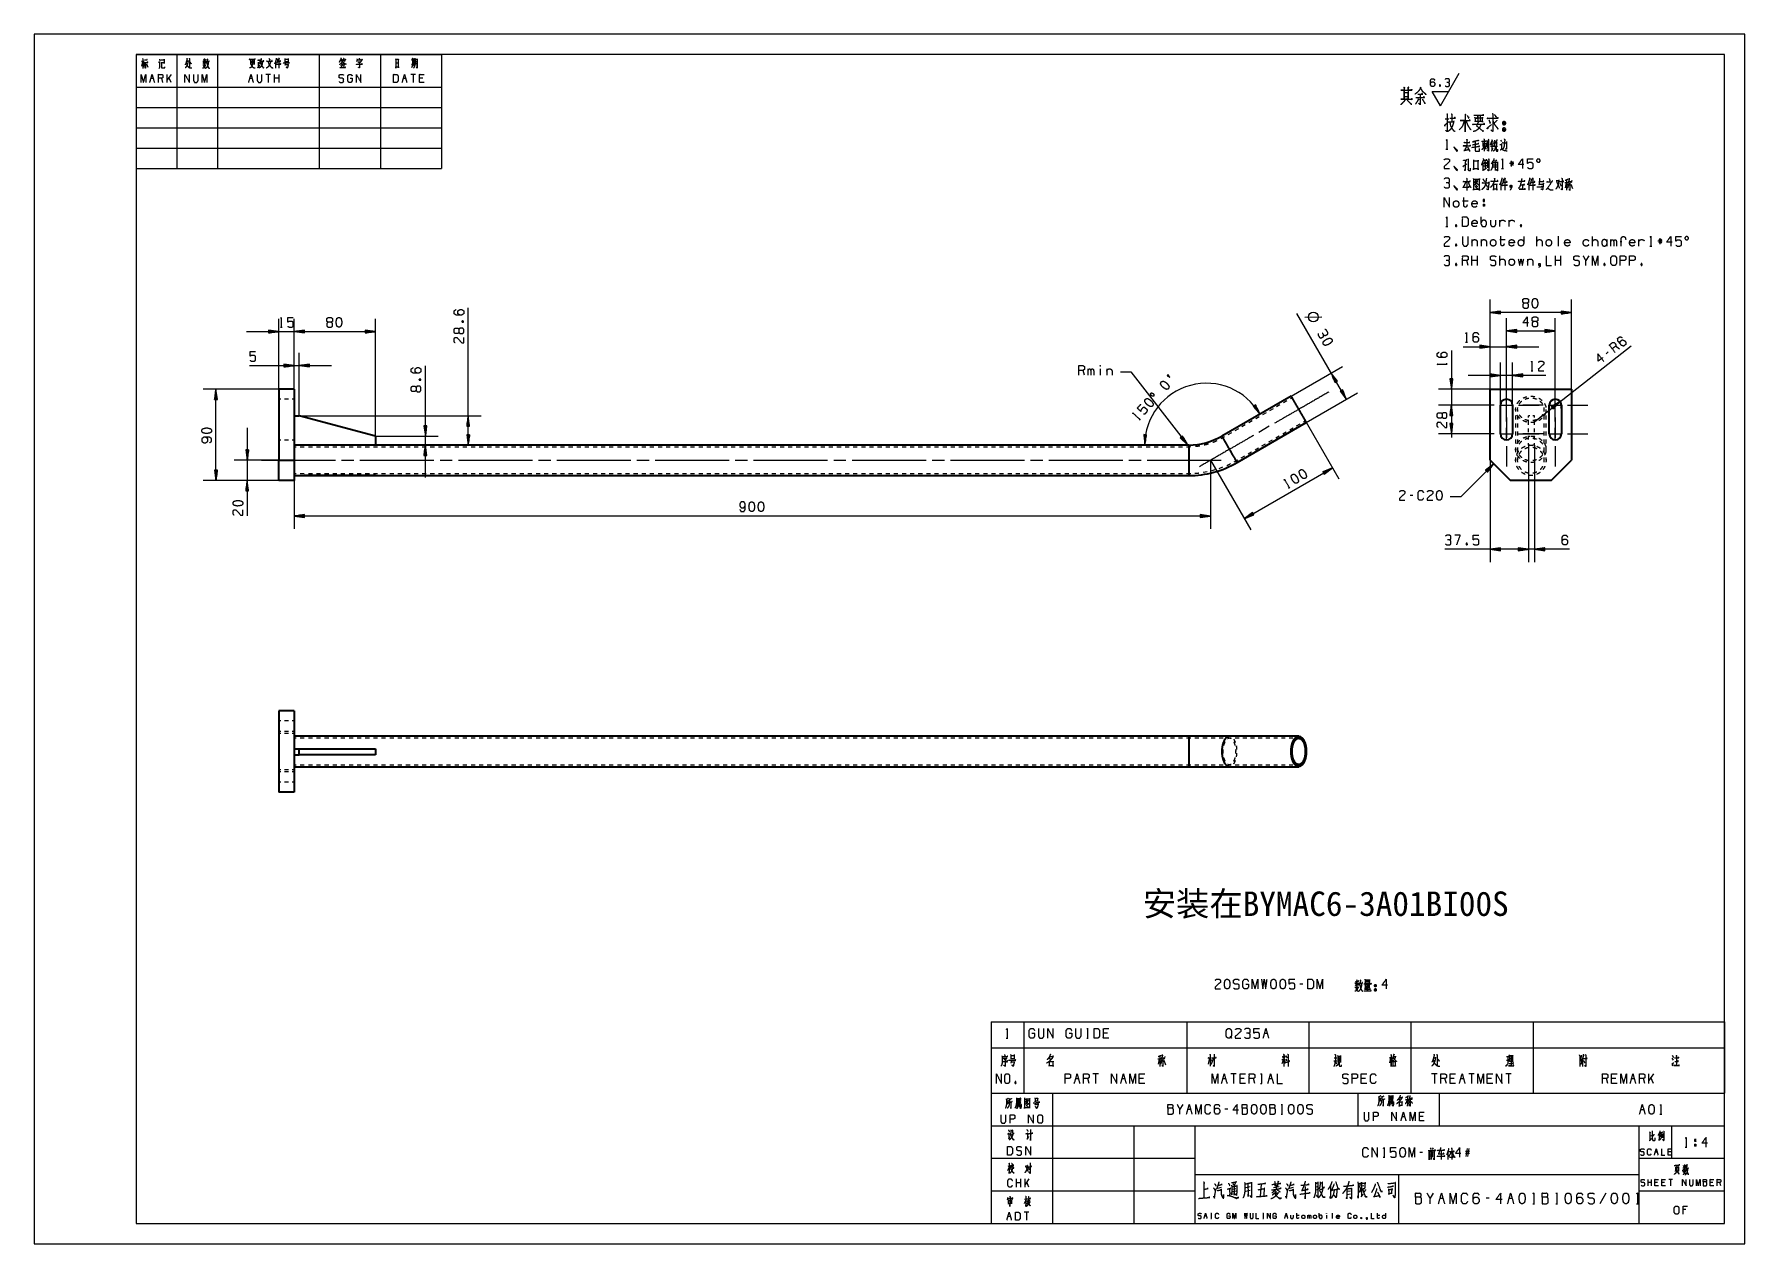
# Model space of a CAD drawing. Header units: millimetres. Extents: x 0 to 420, y 0 to 297.
import ezdxf

# ---------------------------------------------------------------- set-up
doc = ezdxf.new("R2010")
doc.units = ezdxf.units.MM
doc.layers.add('101', color=7, linetype='Continuous', true_color=0xffffff)

msp = doc.modelspace()

# ---------------------------------------------------------------- texts
at = {"lineweight": 18, "insert": (272.18, 86.5), "char_height": 6, "width": 113.4798, "attachment_point": 1}
msp.add_mtext('{\\fSimSun|b0|i0|c134|p2;安装在}BYMAC6-3A01BI00S', dxfattribs=at)

# ---------------------------------------------------------------- linework, layer by layer
at = {"layer": '101', "color": 133, "linetype": 'Continuous', "lineweight": 18}
for p, q in [((420, 297), (0, 297)), ((0, 297), (0, 0)), ((420, 0), (420, 297)), ((25, 292), (100, 292)), ((415, 292), (25, 292)), ((25, 292), (25, 5)), ((25, 292), (100, 292)), ((25, 292), (25, 264)), ((25, 292), (100, 292)), ((35, 292), (35, 264)), ((45, 292), (45, 264)), ((70, 292), (70, 264)), ((85, 292), (85, 264)), ((100, 292), (100, 264)), ((415, 5), (415, 292)), ((25, 284), (100, 284)), ((25, 279), (100, 279)), ((25, 274), (100, 274)), ((25, 269), (100, 269)), ((25, 264), (100, 264)), ((235, 37), (415, 37)), ((235, 37), (235, 5)), ((250, 37), (250, 5)), ((325, 37), (325, 29)), ((345, 37), (345, 29)), ((235, 29), (415, 29)), ((270, 29), (270, 5)), ((285, 29), (285, 5)), ((394, 29), (394, 5)), ((402, 29), (402, 21)), ((235, 21), (285, 21)), ((394, 21), (415, 21)), ((285, 17), (394, 17)), ((335, 17), (335, 5)), ((235, 13), (285, 13)), ((394, 13), (415, 13)), ((25, 5), (415, 5)), ((235, 5), (415, 5)), ((0, 0), (420, 0))]:
    msp.add_line(p, q, dxfattribs=at)
at = {"layer": '101', "color": 72, "linetype": 'Continuous', "lineweight": 18}
for p, q in [((26.57, 290.3), (26.35, 289.18)), ((26.36, 290.36), (26.98, 290.36)), ((26.69, 290.14), (26.91, 289.66)), ((30.74, 290.88), (30.87, 290.49)), ((31.13, 290.07), (31.22, 289.97)), ((37.42, 290.41), (37.77, 290.41)), ((41.69, 290.2), (41.43, 289.78)), ((41.53, 290.78), (41.66, 290.49)), ((41.88, 290.18), (42.11, 289.91)), ((42.14, 290.82), (41.95, 290.49)), ((53.11, 290.49), (53.99, 290.49)), ((53.11, 290.14), (53.98, 290.14)), ((54.01, 290.63), (54.01, 289.56)), ((55, 290.16), (55, 288.89)), ((55.02, 290.01), (55.35, 290.01)), ((55.4, 290.82), (55.37, 289.89)), ((59.27, 290.28), (59.27, 288.65)), ((61.56, 290.86), (62.32, 290.86)), ((61.56, 290.28), (62.32, 290.28)), ((61.73, 289.91), (61.56, 289.33)), ((62.33, 291.05), (62.33, 290.09)), ((76.04, 290.67), (76.21, 290.34)), ((92.86, 289.95), (93.25, 289.95)), ((93.22, 291.13), (93.33, 290.98)), ((27.11, 289.78), (26.88, 288.91)), ((27.56, 289.76), (27.87, 288.87)), ((28.66, 286.17), (29.22, 286.17)), ((30.65, 288.62), (30.93, 289.08)), ((31.62, 285.18), (31.34, 286.17)), ((32.63, 285.18), (32.63, 287.14)), ((33.59, 287.14), (32.63, 285.78)), ((33.59, 285.18), (33.04, 286.36)), ((41.4, 289.47), (42.16, 289.47)), ((52.94, 286.17), (53.49, 286.17)), ((53.1, 289.76), (53.98, 289.76)), ((58.02, 287.14), (56.9, 287.14)), ((57.46, 287.14), (57.46, 285.18)), ((59.02, 285.18), (59.02, 287.14)), ((60.14, 286.17), (59.02, 286.17)), ((60.14, 285.18), (60.14, 287.14)), ((61.6, 289.56), (62.33, 289.56)), ((75.31, 289.52), (75.48, 289.02)), ((75.35, 289.72), (76.07, 289.72)), ((75.6, 289.62), (75.76, 289.2)), ((76.13, 289.56), (75.92, 288.89)), ((90.65, 286.17), (91.2, 286.17)), ((93.6, 287.14), (92.49, 287.14)), ((92.92, 289.33), (92.65, 288.71)), ((93.05, 287.14), (93.05, 285.18)), ((93.18, 289.37), (93.28, 289.04)), ((93.75, 288.94), (94, 288.69)), ((95.45, 286.17), (94.61, 286.17)), ((346.42, 276.24), (347.32, 276.24)), ((347.32, 275.45), (348.46, 275.45)), ((355.71, 270.2), (356.38, 270.22)), ((356.06, 269.57), (356.38, 268.8)), ((356.66, 270.9), (356.8, 270.75)), ((356.71, 270.8), (356.71, 268.92)), ((357, 271.25), (357.14, 271.1)), ((359.89, 269.95), (360.21, 269.95)), ((360.03, 271.02), (360.24, 270.62)), ((346.63, 268.8), (347.06, 268.8)), ((355.71, 265.64), (355.71, 263.46)), ((356.27, 265.26), (356.27, 263.99)), ((356.39, 265.69), (356.57, 265.19)), ((357.03, 266.36), (357.28, 266.29)), ((358.14, 264.96), (359.24, 264.96)), ((358.25, 265.94), (358.94, 265.94)), ((359.02, 266.14), (358.69, 265.66)), ((363.28, 265.24), (362.27, 265.24)), ((362.45, 265.71), (363.12, 264.76)), ((363.1, 265.71), (362.45, 264.76)), ((362.76, 264.51), (362.76, 265.94)), ((351.66, 261.62), (351.84, 261.47)), ((351.75, 261.52), (351.75, 258.65)), ((355.9, 263.74), (356.55, 264.16)), ((358.11, 264.41), (359.22, 264.41)), ((360.13, 260.67), (360.13, 258.7)), ((360.29, 264.04), (360.72, 264.04)), ((366.96, 260.67), (366.96, 258.7)), ((373.67, 261.12), (374.34, 261.12)), ((375.79, 260.55), (376.55, 260.55)), ((376.12, 260.5), (375.86, 259.27)), ((376.26, 261.22), (376.26, 258.7)), ((376.69, 260.82), (377.47, 260.82)), ((377.54, 261.12), (377.36, 260.5)), ((376.3, 260.32), (376.51, 259.85)), ((376.78, 260.27), (376.46, 259.15)), ((376.71, 260.32), (376.85, 260.1)), ((377.29, 260.22), (377.7, 259.12)), ((350.73, 256.09), (352.05, 256.09)), ((355.28, 250.37), (355.28, 252.12)), ((355.78, 255.24), (355.78, 254.76)), ((355.78, 255.24), (356.11, 255.24)), ((346.63, 249.75), (347.06, 249.75)), ((349.03, 250.2), (349.19, 249.77)), ((359.83, 249.75), (359.83, 251.32)), ((362.11, 249.75), (362.11, 251.32)), ((364.97, 250.2), (365.13, 249.77)), ((349.03, 245.44), (349.19, 245.01)), ((353, 246.56), (353, 244.99)), ((355.28, 246.56), (355.28, 244.99)), ((359.83, 246.56), (361.16, 246.56)), ((368.94, 244.99), (368.94, 247.36)), ((374.16, 247.39), (374.16, 244.99)), ((382.6, 244.99), (382.6, 247.36)), ((386.2, 244.99), (386.2, 246.56)), ((387.15, 244.99), (387.15, 246.56)), ((389.85, 246.04), (389.43, 246.04)), ((393.98, 244.99), (393.98, 246.56)), ((396.72, 244.99), (397.14, 244.99)), ((399.7, 246.19), (398.69, 246.19)), ((398.87, 246.66), (399.54, 245.71)), ((399.52, 246.66), (398.87, 245.71)), ((399.19, 245.46), (399.19, 246.89)), ((349.03, 240.67), (349.19, 240.25)), ((352.07, 240.22), (351.74, 241.42)), ((353, 240.22), (353, 242.6)), ((354.35, 241.42), (353, 241.42)), ((354.35, 240.22), (354.35, 242.6)), ((359.83, 240.22), (359.83, 242.6)), ((366.66, 241.8), (366.66, 240.22)), ((373.49, 240.22), (373.49, 242.6)), ((374.84, 241.42), (373.49, 241.42)), ((374.84, 240.22), (374.84, 242.6)), ((381.67, 242.6), (380.99, 241.42)), ((385.46, 240.67), (385.62, 240.25)), ((394.56, 240.67), (394.72, 240.25)), ((311.96, 227.53), (316.12, 227.62)), ((60.46, 225.07), (60.89, 225.07)), ((105.02, 226.36), (105.44, 226.52)), ((351.46, 221.37), (351.89, 221.37)), ((386.46, 218.97), (385.93, 218.56)), ((389.26, 219.64), (388.25, 220.38)), ((257.86, 213.26), (257.52, 214.46)), ((258.79, 213.26), (258.79, 214.84)), ((261.74, 214.84), (261.74, 213.26)), ((263.34, 214.84), (263.34, 213.26)), ((346.87, 215.78), (346.87, 216.2)), ((367.51, 214.32), (367.93, 214.32)), ((94.5, 212.1), (94.92, 212.26)), ((271.36, 202.25), (271.65, 202.56)), ((307.96, 185.57), (308.33, 185.79)), ((338.51, 183.76), (337.83, 183.76)), ((351.65, 172.06), (351.81, 171.63)), ((311.46, 63.77), (310.79, 63.77)), ((324.64, 63.87), (324.33, 63.37)), ((324.45, 64.57), (324.61, 64.22)), ((324.87, 63.85), (325.16, 63.52)), ((325.19, 64.62), (324.96, 64.22)), ((324.29, 63), (325.21, 63)), ((235, 54.46), (243, 54.46)), ((235, 54.46), (235, 48.11)), ((238.67, 50.48), (239.09, 50.48)), ((243, 54.46), (243, 48.11)), ((243, 54.46), (283, 54.46)), ((258.45, 52.85), (258.79, 52.85)), ((258.45, 50.48), (258.79, 50.48)), ((258.63, 52.85), (258.63, 50.48)), ((263.52, 51.68), (262.51, 51.68)), ((283, 54.46), (313, 54.46)), ((283, 54.46), (283, 48.11)), ((302.09, 51.68), (302.76, 51.68)), ((313, 54.46), (313, 48.11)), ((313, 54.46), (338, 54.46)), ((338, 54.46), (338, 48.11)), ((338, 54.46), (368, 54.46)), ((368, 54.46), (368, 48.11)), ((368, 54.46), (415, 54.46)), ((415, 54.46), (415, 48.11)), ((235, 48.11), (243, 48.11)), ((235, 48.11), (235, 37)), ((239.76, 46.22), (240.58, 46.22)), ((240.59, 46.45), (240.59, 45.3)), ((243, 48.11), (243, 37)), ((243, 48.11), (283, 48.11)), ((283, 48.11), (283, 37)), ((283, 48.11), (313, 48.11)), ((307.33, 46.2), (307.61, 45.62)), ((313, 48.11), (313, 37)), ((313, 48.11), (338, 48.11)), ((320.7, 46.25), (320.7, 44.55)), ((338, 48.11), (368, 48.11)), ((338, 48.11), (338, 37)), ((368, 48.11), (415, 48.11)), ((368, 48.11), (368, 37)), ((380.84, 46.45), (381.02, 46.3)), ((402.21, 46.3), (402.51, 45.75)), ((415, 48.11), (415, 37)), ((239.76, 45.53), (240.58, 45.53)), ((239.95, 45.08), (239.76, 44.38)), ((239.81, 44.65), (240.59, 44.65)), ((249.23, 45.65), (249.55, 45.17)), ((275.88, 45.4), (276.64, 45.4)), ((276.21, 45.35), (275.95, 44.13)), ((276.35, 46.08), (276.35, 43.55)), ((276.39, 45.17), (276.6, 44.7)), ((276.87, 45.12), (276.55, 44)), ((276.78, 45.68), (277.56, 45.68)), ((276.8, 45.17), (276.94, 44.95)), ((277.38, 45.08), (277.79, 43.98)), ((277.63, 45.98), (277.45, 45.35)), ((288.6, 45.62), (288.21, 44.08)), ((288.74, 45.35), (289.04, 44.9)), ((306.72, 45.25), (306.32, 44.17)), ((306.37, 45.25), (307.18, 45.25)), ((306.49, 46.18), (306.62, 45.6)), ((306.87, 45.25), (307.18, 44.77)), ((307.15, 46.18), (306.94, 45.53)), ((307.31, 45.37), (307.52, 44.92)), ((319.06, 44.95), (319.87, 44.95)), ((319.15, 45.65), (319.82, 45.65)), ((320.1, 46.03), (320.7, 46.03)), ((333.02, 45.6), (332.74, 44.45)), ((343.6, 45.68), (344.03, 45.68)), ((361.81, 45.95), (361.81, 44.13)), ((362.25, 45.48), (363.03, 45.48)), ((379.52, 46.1), (379.87, 46.1)), ((380.17, 45.6), (380.17, 43.53)), ((402.12, 45.6), (402.42, 45.12)), ((240.85, 39.81), (240.99, 39.39)), ((255.72, 40.56), (256.39, 40.56)), ((259, 39.36), (258.67, 40.56)), ((261.28, 41.74), (259.94, 41.74)), ((260.61, 41.74), (260.61, 39.36)), ((267.1, 40.56), (267.77, 40.56)), ((272.33, 40.56), (271.32, 40.56)), ((291.86, 40.56), (292.53, 40.56)), ((295.14, 41.74), (293.8, 41.74)), ((294.47, 41.74), (294.47, 39.36)), ((297.08, 40.56), (296.08, 40.56)), ((299.7, 39.36), (299.36, 40.56)), ((301.12, 41.74), (301.46, 41.74)), ((301.12, 39.36), (301.46, 39.36)), ((301.3, 41.74), (301.3, 39.36)), ((303.24, 40.56), (303.91, 40.56)), ((326.85, 40.56), (325.84, 40.56)), ((344.45, 41.74), (343.11, 41.74)), ((343.78, 41.74), (343.78, 39.36)), ((346.73, 39.36), (346.39, 40.56)), ((348.67, 40.56), (347.66, 40.56)), ((350.27, 40.56), (350.94, 40.56)), ((353.56, 41.74), (352.21, 41.74)), ((352.88, 41.74), (352.88, 39.36)), ((357.77, 40.56), (356.76, 40.56)), ((362.66, 41.74), (361.32, 41.74)), ((361.99, 41.74), (361.99, 39.36)), ((386.37, 39.36), (386.04, 40.56)), ((388.31, 40.56), (387.31, 40.56)), ((392.19, 40.56), (392.87, 40.56)), ((395.48, 39.36), (395.14, 40.56)), ((397.58, 41.74), (396.41, 40.09)), ((396.41, 39.36), (396.41, 41.74)), ((397.58, 39.36), (396.91, 40.79)), ((235, 37), (243, 37)), ((241.5, 33.66), (242.04, 33.81)), ((241.79, 35.05), (241.78, 33.74)), ((243, 37), (283, 37)), ((282, 34.23), (281.32, 33.06)), ((283, 37), (313, 37)), ((306.19, 34.23), (306.52, 34.23)), ((306.36, 34.23), (306.36, 31.86)), ((313, 37), (338, 37)), ((332.92, 34.28), (333.47, 34.43)), ((333.22, 35.67), (333.2, 34.36)), ((336.72, 35.38), (337.43, 35.58)), ((338, 37), (368, 37)), ((368, 37), (415, 37)), ((283.26, 33.06), (283.94, 33.06)), ((293.04, 33.06), (292.37, 33.06)), ((306.19, 31.86), (306.52, 31.86)), ((335.89, 31.26), (336.48, 31.26)), ((341.01, 31.26), (340.12, 31.26)), ((394.5, 33.01), (395.18, 33.01)), ((399.18, 31.81), (399.6, 31.81)), ((396.78, 26.5), (397.1, 26.62)), ((331.23, 21.24), (331.65, 21.24)), ((340.88, 22.44), (340.21, 22.44)), ((342.73, 23.57), (342.98, 23.12)), ((343.49, 23.57), (343.28, 23.12)), ((346.33, 21.49), (346.25, 21.67)), ((347.07, 22.52), (347.07, 20.67)), ((348.33, 21.44), (348.24, 21.24)), ((352.42, 22.67), (351.41, 22.67)), ((352.42, 22.19), (351.41, 22.19)), ((351.57, 21.47), (351.91, 23.39)), ((352.26, 23.39), (351.93, 21.47)), ((398.04, 22.56), (398.48, 22.56)), ((401.88, 22.56), (401.21, 22.56)), ((405.37, 23.74), (405.8, 23.74)), ((407.69, 24.46), (408.02, 24.46)), ((407.69, 24.46), (407.69, 23.99)), ((239.62, 19.15), (239.06, 19.01)), ((239.43, 18.9), (239.63, 18.63)), ((342.82, 20.94), (343, 20.67)), ((404.78, 18.63), (405.57, 18.79)), ((405.68, 18.57), (406.23, 18.69)), ((241.17, 13.94), (241.17, 15.91)), ((242.28, 14.94), (241.17, 14.94)), ((242.28, 13.94), (242.28, 15.91)), ((244.25, 15.91), (243.29, 14.54)), ((243.29, 13.94), (243.29, 15.91)), ((244.25, 13.94), (243.7, 15.12)), ((290.64, 13.69), (291.54, 13.94)), ((294.25, 13.42), (295.03, 13.59)), ((294.25, 12.8), (295.08, 13)), ((297.47, 12.9), (298.59, 13.18)), ((298.54, 14.01), (297.49, 13.73)), ((301.25, 14.63), (300.98, 11.62)), ((304.3, 13.8), (305.66, 14.04)), ((308.32, 13.69), (309.22, 13.94)), ((315.02, 14.01), (314.63, 13.94)), ((315, 13.25), (314.63, 13.14)), ((323.17, 12.9), (322.32, 12.8)), ((323.85, 14.45), (323.66, 14.35)), ((326.44, 14.25), (325.93, 14.18)), ((396.24, 14.25), (396.24, 15.82)), ((397.13, 15.04), (396.24, 15.04)), ((397.13, 14.25), (397.13, 15.82)), ((398.6, 15.04), (397.94, 15.04)), ((400.3, 15.04), (399.63, 15.04)), ((402.22, 15.82), (401.33, 15.82)), ((401.78, 15.82), (401.78, 14.25)), ((412.18, 15.04), (411.51, 15.04)), ((414.1, 14.25), (413.88, 15.04)), ((239.32, 10.28), (239.85, 10.36)), ((243.7, 10.96), (243.12, 10.84)), ((243.49, 10.67), (243.68, 10.43)), ((322.32, 12.14), (323.17, 12.25)), ((343.45, 12.47), (342.71, 11.17)), ((345.17, 11.17), (345.91, 11.17)), ((357.23, 11.17), (356.49, 11.17)), ((362.14, 11.17), (362.88, 11.17)), ((367.94, 9.85), (368.4, 9.85)), ((373.63, 12.47), (374, 12.47)), ((373.63, 9.85), (374, 9.85)), ((373.83, 12.47), (373.83, 9.85)), ((385.88, 12.47), (384.4, 9.85)), ((393.39, 9.85), (393.86, 9.85)), ((405.52, 8.46), (404.84, 8.46)), ((239.1, 6.79), (239.66, 6.79)), ((244.18, 7.77), (243.07, 7.77)), ((243.62, 7.77), (243.62, 5.8)), ((287.41, 6.84), (287.78, 6.84)), ((288.91, 7.48), (289.1, 7.48)), ((288.91, 6.17), (289.1, 6.17)), ((289.01, 7.48), (289.01, 6.17)), ((301.64, 7.48), (301.83, 7.48)), ((301.64, 6.17), (301.83, 6.17)), ((301.74, 7.48), (301.74, 6.17)), ((307.21, 6.84), (307.58, 6.84)), ((309.85, 7.04), (310.59, 7.04)), ((312.68, 6.17), (312.68, 7.04)), ((315.51, 6.52), (315.51, 7.48)), ((317.3, 7.04), (317.3, 6.17)), ((318.71, 7.5), (318.71, 6.17)), ((329.66, 7.04), (330.39, 7.04))]:
    msp.add_line(p, q, dxfattribs=at)
at = {"layer": '101', "color": 43, "linetype": 'Continuous', "lineweight": 18}
for p, q in [((345.26, 279.45), (349.88, 287.45)), ((343.25, 282.95), (347.28, 282.95)), ((345.26, 279.45), (343.25, 282.95)), ((345.08, 284.54), (345.21, 284.21))]:
    msp.add_line(p, q, dxfattribs=at)
at = {"layer": '101', "color": 22, "linetype": 'Continuous', "lineweight": 18}
for p, q in [((357.48, 209.88), (357.48, 231.83)), ((377.48, 209.88), (377.48, 231.83)), ((60.07, 209.88), (60.07, 227.15)), ((63.82, 209.88), (63.82, 227.15)), ((63.82, 209.88), (63.82, 227.15)), ((83.82, 198.29), (83.82, 227.15)), ((106.56, 196.13), (106.56, 229.83)), ((322.19, 207.32), (310.01, 228.42)), ((360.02, 228.99), (357.48, 228.65)), ((357.48, 228.65), (360.02, 228.32)), ((377.48, 228.65), (357.48, 228.65)), ((360.02, 228.68), (357.67, 228.68)), ((360.02, 228.63), (357.67, 228.63)), ((360.02, 228.73), (358.06, 228.73)), ((360.02, 228.58), (358.06, 228.58)), ((360.02, 228.78), (358.44, 228.78)), ((360.02, 228.53), (358.44, 228.53)), ((360.02, 228.83), (358.83, 228.83)), ((360.02, 228.48), (358.83, 228.48)), ((360.02, 228.88), (359.22, 228.88)), ((360.02, 228.43), (359.22, 228.43)), ((360.02, 228.93), (359.6, 228.93)), ((360.02, 228.38), (359.6, 228.38)), ((360.02, 228.98), (359.99, 228.98)), ((360.02, 228.98), (359.99, 228.98)), ((360.02, 228.32), (359.99, 228.32)), ((360.02, 228.32), (359.99, 228.32)), ((360.02, 228.32), (360.02, 228.99)), ((361.48, 206.88), (361.48, 227.3)), ((373.48, 206.88), (373.48, 227.3)), ((377.48, 228.65), (374.94, 228.99)), ((374.94, 228.99), (374.94, 228.32)), ((374.94, 228.98), (374.97, 228.98)), ((374.94, 228.98), (374.97, 228.98)), ((374.94, 228.93), (375.36, 228.93)), ((374.94, 228.88), (375.74, 228.88)), ((374.94, 228.83), (376.13, 228.83)), ((374.94, 228.78), (376.52, 228.78)), ((374.94, 228.73), (376.9, 228.73)), ((374.94, 228.68), (377.29, 228.68)), ((374.94, 228.32), (377.48, 228.65)), ((374.94, 228.63), (377.29, 228.63)), ((374.94, 228.58), (376.9, 228.58)), ((374.94, 228.53), (376.52, 228.53)), ((374.94, 228.48), (376.13, 228.48)), ((374.94, 228.43), (375.74, 228.43)), ((374.94, 228.38), (375.36, 228.38)), ((374.94, 228.32), (374.97, 228.32)), ((374.94, 228.32), (374.97, 228.32)), ((52.13, 223.97), (71.76, 223.97)), ((60.07, 223.97), (57.53, 224.31)), ((57.53, 224.31), (57.53, 223.64)), ((57.53, 224.3), (57.56, 224.3)), ((57.53, 224.3), (57.56, 224.3)), ((57.53, 224.25), (57.95, 224.25)), ((57.53, 224.2), (58.33, 224.2)), ((57.53, 224.15), (58.72, 224.15)), ((57.53, 224.1), (59.1, 224.1)), ((57.53, 224.05), (59.49, 224.05)), ((57.53, 224), (59.87, 224)), ((57.53, 223.64), (60.07, 223.97)), ((57.53, 223.95), (59.87, 223.95)), ((57.53, 223.9), (59.49, 223.9)), ((57.53, 223.85), (59.1, 223.85)), ((57.53, 223.8), (58.72, 223.8)), ((57.53, 223.75), (58.33, 223.75)), ((57.53, 223.69), (57.95, 223.69)), ((57.53, 223.64), (57.56, 223.64)), ((57.53, 223.64), (57.56, 223.64)), ((66.36, 224.31), (63.82, 223.97)), ((66.36, 224.31), (63.82, 223.97)), ((63.82, 223.97), (66.36, 223.64)), ((63.82, 223.97), (83.82, 223.97)), ((63.82, 223.97), (66.36, 223.64)), ((66.36, 224), (64.01, 224)), ((66.36, 224), (64.01, 224)), ((66.36, 223.95), (64.01, 223.95)), ((66.36, 223.95), (64.01, 223.95)), ((66.36, 224.05), (64.4, 224.05)), ((66.36, 224.05), (64.4, 224.05)), ((66.36, 223.9), (64.4, 223.9)), ((66.36, 223.9), (64.4, 223.9)), ((66.36, 224.1), (64.78, 224.1)), ((66.36, 224.1), (64.78, 224.1)), ((66.36, 223.85), (64.78, 223.85)), ((66.36, 223.85), (64.78, 223.85)), ((66.36, 224.15), (65.17, 224.15)), ((66.36, 224.15), (65.17, 224.15)), ((66.36, 223.8), (65.17, 223.8)), ((66.36, 223.8), (65.17, 223.8)), ((66.36, 224.2), (65.55, 224.2)), ((66.36, 224.2), (65.55, 224.2)), ((66.36, 223.75), (65.55, 223.75)), ((66.36, 223.75), (65.55, 223.75)), ((66.36, 224.25), (65.94, 224.25)), ((66.36, 224.25), (65.94, 224.25)), ((66.36, 223.69), (65.94, 223.69)), ((66.36, 223.69), (65.94, 223.69)), ((66.36, 224.3), (66.33, 224.3)), ((66.36, 224.3), (66.33, 224.3)), ((66.36, 224.3), (66.33, 224.3)), ((66.36, 224.3), (66.33, 224.3)), ((66.36, 223.64), (66.33, 223.64)), ((66.36, 223.64), (66.33, 223.64)), ((66.36, 223.64), (66.33, 223.64)), ((66.36, 223.64), (66.33, 223.64)), ((66.36, 223.64), (66.36, 224.31)), ((66.36, 223.64), (66.36, 224.31)), ((81.28, 224.31), (81.28, 223.64)), ((83.82, 223.97), (81.28, 224.31)), ((81.28, 224.3), (81.31, 224.3)), ((81.28, 224.3), (81.31, 224.3)), ((81.28, 224.25), (81.7, 224.25)), ((81.28, 224.2), (82.08, 224.2)), ((81.28, 224.15), (82.47, 224.15)), ((81.28, 224.1), (82.85, 224.1)), ((81.28, 224.05), (83.24, 224.05)), ((81.28, 224), (83.62, 224)), ((81.28, 223.64), (83.82, 223.97)), ((81.28, 223.95), (83.62, 223.95)), ((81.28, 223.9), (83.24, 223.9)), ((81.28, 223.85), (82.85, 223.85)), ((81.28, 223.8), (82.47, 223.8)), ((81.28, 223.75), (82.08, 223.75)), ((81.28, 223.69), (81.7, 223.69)), ((81.28, 223.64), (81.31, 223.64)), ((81.28, 223.64), (81.31, 223.64)), ((357.48, 209.88), (357.48, 223.45)), ((364.02, 224.46), (361.48, 224.13)), ((361.48, 224.13), (373.48, 224.13)), ((361.48, 224.13), (364.02, 223.79)), ((361.48, 206.88), (361.48, 223.45)), ((364.02, 224.15), (361.67, 224.15)), ((364.02, 224.1), (361.67, 224.1)), ((364.02, 224.2), (362.06, 224.2)), ((364.02, 224.05), (362.06, 224.05)), ((364.02, 224.25), (362.44, 224.25)), ((364.02, 224), (362.44, 224)), ((364.02, 224.3), (362.83, 224.3)), ((364.02, 223.95), (362.83, 223.95)), ((364.02, 224.35), (363.22, 224.35)), ((364.02, 223.9), (363.22, 223.9)), ((364.02, 224.41), (363.6, 224.41)), ((364.02, 223.85), (363.6, 223.85)), ((364.02, 224.46), (363.99, 224.46)), ((364.02, 224.46), (363.99, 224.46)), ((364.02, 223.8), (363.99, 223.8)), ((364.02, 223.8), (363.99, 223.8)), ((364.02, 223.79), (364.02, 224.46)), ((370.94, 224.46), (370.97, 224.46)), ((370.94, 224.46), (370.94, 223.79)), ((373.48, 224.13), (370.94, 224.46)), ((370.94, 224.46), (370.97, 224.46)), ((370.94, 224.41), (371.36, 224.41)), ((370.94, 224.35), (371.74, 224.35)), ((370.94, 224.3), (372.13, 224.3)), ((370.94, 224.25), (372.52, 224.25)), ((370.94, 224.2), (372.9, 224.2)), ((370.94, 224.15), (373.29, 224.15)), ((370.94, 223.79), (373.48, 224.13)), ((370.94, 224.1), (373.29, 224.1)), ((370.94, 224.05), (372.9, 224.05)), ((370.94, 224), (372.52, 224)), ((370.94, 223.95), (372.13, 223.95)), ((370.94, 223.9), (371.74, 223.9)), ((370.94, 223.85), (371.36, 223.85)), ((370.94, 223.8), (370.97, 223.8)), ((370.94, 223.8), (370.97, 223.8)), ((63.82, 209.88), (63.82, 218.8)), ((65.07, 203.29), (65.07, 218.8)), ((347.96, 219.37), (347.96, 197.94)), ((350.83, 220.27), (369.42, 220.27)), ((354.94, 220.61), (354.94, 219.94)), ((357.48, 220.27), (354.94, 220.61)), ((354.94, 220.6), (354.97, 220.6)), ((354.94, 220.6), (354.97, 220.6)), ((354.94, 220.55), (355.36, 220.55)), ((354.94, 220.5), (355.74, 220.5)), ((354.94, 220.45), (356.13, 220.45)), ((354.94, 220.4), (356.52, 220.4)), ((354.94, 220.35), (356.9, 220.35)), ((354.94, 220.3), (357.29, 220.3)), ((354.94, 219.94), (357.48, 220.27)), ((354.94, 220.25), (357.29, 220.25)), ((354.94, 220.2), (356.9, 220.2)), ((354.94, 220.15), (356.52, 220.15)), ((354.94, 220.1), (356.13, 220.1)), ((354.94, 220.05), (355.74, 220.05)), ((354.94, 219.99), (355.36, 219.99)), ((354.94, 219.94), (354.97, 219.94)), ((354.94, 219.94), (354.97, 219.94)), ((364.02, 220.61), (361.48, 220.27)), ((361.48, 220.27), (364.02, 219.94)), ((364.02, 220.3), (361.67, 220.3)), ((364.02, 220.25), (361.67, 220.25)), ((364.02, 220.35), (362.06, 220.35)), ((364.02, 220.2), (362.06, 220.2)), ((364.02, 220.4), (362.44, 220.4)), ((364.02, 220.15), (362.44, 220.15)), ((364.02, 220.45), (362.83, 220.45)), ((364.02, 220.1), (362.83, 220.1)), ((364.02, 220.5), (363.22, 220.5)), ((364.02, 220.05), (363.22, 220.05)), ((364.02, 220.55), (363.6, 220.55)), ((364.02, 219.99), (363.6, 219.99)), ((364.02, 220.6), (363.99, 220.6)), ((364.02, 220.6), (363.99, 220.6)), ((364.02, 219.94), (363.99, 219.94)), ((364.02, 219.94), (363.99, 219.94)), ((364.02, 219.94), (364.02, 220.61)), ((368.41, 201.91), (392.07, 220.46)), ((52.83, 215.62), (73.01, 215.62)), ((61.28, 215.96), (61.28, 215.29)), ((63.82, 215.62), (61.28, 215.96)), ((61.28, 215.95), (61.31, 215.95)), ((61.28, 215.95), (61.31, 215.95)), ((61.28, 215.9), (61.7, 215.9)), ((61.28, 215.85), (62.08, 215.85)), ((61.28, 215.8), (62.47, 215.8)), ((61.28, 215.75), (62.85, 215.75)), ((61.28, 215.7), (63.24, 215.7)), ((61.28, 215.65), (63.62, 215.65)), ((61.28, 215.29), (63.82, 215.62)), ((61.28, 215.6), (63.62, 215.6)), ((61.28, 215.55), (63.24, 215.55)), ((61.28, 215.5), (62.85, 215.5)), ((61.28, 215.45), (62.47, 215.45)), ((61.28, 215.4), (62.08, 215.4)), ((61.28, 215.34), (61.7, 215.34)), ((61.28, 215.29), (61.31, 215.29)), ((61.28, 215.29), (61.31, 215.29)), ((67.61, 215.96), (65.07, 215.62)), ((65.07, 215.62), (67.61, 215.29)), ((67.61, 215.65), (65.26, 215.65)), ((67.61, 215.6), (65.26, 215.6)), ((67.61, 215.7), (65.65, 215.7)), ((67.61, 215.55), (65.65, 215.55)), ((67.61, 215.75), (66.03, 215.75)), ((67.61, 215.5), (66.03, 215.5)), ((67.61, 215.8), (66.42, 215.8)), ((67.61, 215.45), (66.42, 215.45)), ((67.61, 215.85), (66.8, 215.85)), ((67.61, 215.4), (66.8, 215.4)), ((67.61, 215.9), (67.19, 215.9)), ((67.61, 215.34), (67.19, 215.34)), ((67.61, 215.95), (67.58, 215.95)), ((67.61, 215.95), (67.58, 215.95)), ((67.61, 215.29), (67.58, 215.29)), ((67.61, 215.29), (67.58, 215.29)), ((67.61, 215.29), (67.61, 215.96)), ((96.04, 188.19), (96.04, 215.57)), ((308.59, 208.13), (321.19, 215.4)), ((359.98, 205.88), (359.98, 216.41)), ((362.98, 205.88), (362.98, 216.41)), ((266.71, 214.07), (269.25, 214.07)), ((269.25, 214.07), (283.22, 196.13)), ((320, 211.78), (318.44, 213.81)), ((318.44, 213.81), (319.42, 211.45)), ((319.69, 211.6), (318.51, 213.63)), ((319.73, 211.63), (318.56, 213.66)), ((319.64, 211.58), (318.66, 213.28)), ((319.78, 211.65), (318.8, 213.35)), ((319.6, 211.55), (318.81, 212.92)), ((319.56, 211.53), (318.96, 212.56)), ((319.82, 211.68), (319.03, 213.04)), ((319.51, 211.5), (319.11, 212.2)), ((319.47, 211.48), (319.26, 211.84)), ((319.86, 211.7), (319.27, 212.73)), ((319.42, 211.45), (319.41, 211.48)), ((319.42, 211.45), (319.41, 211.48)), ((319.42, 211.45), (320, 211.78)), ((319.91, 211.73), (319.51, 212.43)), ((319.95, 211.75), (319.74, 212.12)), ((320, 211.78), (319.98, 211.81)), ((320, 211.78), (319.98, 211.81)), ((348.29, 212.42), (347.62, 212.42)), ((347.62, 212.42), (347.96, 209.88)), ((347.63, 212.42), (347.63, 212.39)), ((347.63, 212.42), (347.63, 212.39)), ((347.68, 212.42), (347.68, 212)), ((347.73, 212.42), (347.73, 211.62)), ((347.78, 212.42), (347.78, 211.23)), ((347.83, 212.42), (347.83, 210.85)), ((347.88, 212.42), (347.88, 210.46)), ((347.93, 212.42), (347.93, 210.07)), ((347.96, 209.88), (348.29, 212.42)), ((347.98, 212.42), (347.98, 210.07)), ((348.03, 212.42), (348.03, 210.46)), ((348.09, 212.42), (348.09, 210.85)), ((348.14, 212.42), (348.14, 211.23)), ((348.19, 212.42), (348.19, 211.62)), ((348.24, 212.42), (348.24, 212)), ((348.29, 212.42), (348.29, 212.39)), ((348.29, 212.42), (348.29, 212.39)), ((371.11, 213.23), (352.04, 213.23)), ((359.98, 213.23), (357.44, 213.57)), ((357.44, 213.57), (357.44, 212.9)), ((357.44, 213.56), (357.47, 213.56)), ((357.44, 213.56), (357.47, 213.56)), ((357.44, 213.51), (357.86, 213.51)), ((357.44, 213.46), (358.24, 213.46)), ((357.44, 213.41), (358.63, 213.41)), ((357.44, 213.36), (359.02, 213.36)), ((357.44, 213.31), (359.4, 213.31)), ((357.44, 213.26), (359.79, 213.26)), ((357.44, 212.9), (359.98, 213.23)), ((357.44, 213.21), (359.79, 213.21)), ((357.44, 213.16), (359.4, 213.16)), ((357.44, 213.1), (359.02, 213.1)), ((357.44, 213.05), (358.63, 213.05)), ((357.44, 213), (358.24, 213)), ((357.44, 212.95), (357.86, 212.95)), ((357.44, 212.9), (357.47, 212.9)), ((357.44, 212.9), (357.47, 212.9)), ((365.52, 213.57), (362.98, 213.23)), ((362.98, 213.23), (365.52, 212.9)), ((365.52, 213.26), (363.17, 213.26)), ((365.52, 213.21), (363.17, 213.21)), ((365.52, 213.31), (363.56, 213.31)), ((365.52, 213.16), (363.56, 213.16)), ((365.52, 213.36), (363.94, 213.36)), ((365.52, 213.1), (363.94, 213.1)), ((365.52, 213.41), (364.33, 213.41)), ((365.52, 213.05), (364.33, 213.05)), ((365.52, 213.46), (364.72, 213.46)), ((365.52, 213), (364.72, 213)), ((365.52, 213.51), (365.1, 213.51)), ((365.52, 212.95), (365.1, 212.95)), ((365.52, 213.56), (365.49, 213.56)), ((365.52, 213.56), (365.49, 213.56)), ((365.52, 212.9), (365.49, 212.9)), ((365.52, 212.9), (365.49, 212.9)), ((365.52, 212.9), (365.52, 213.57)), ((60.07, 209.88), (41.46, 209.88)), ((44.63, 209.88), (44.3, 207.34)), ((44.3, 207.34), (44.3, 207.37)), ((44.3, 207.34), (44.3, 207.37)), ((44.3, 207.34), (44.97, 207.34)), ((44.35, 207.34), (44.35, 207.76)), ((44.4, 207.34), (44.4, 208.15)), ((44.45, 207.34), (44.45, 208.53)), ((44.5, 207.34), (44.5, 208.92)), ((44.55, 207.34), (44.55, 209.3)), ((44.61, 207.34), (44.61, 209.69)), ((44.63, 187.38), (44.63, 209.88)), ((44.97, 207.34), (44.63, 209.88)), ((44.66, 207.34), (44.66, 209.69)), ((44.71, 207.34), (44.71, 209.3)), ((44.76, 207.34), (44.76, 208.92)), ((44.81, 207.34), (44.81, 208.53)), ((44.86, 207.34), (44.86, 208.15)), ((44.91, 207.34), (44.91, 207.76)), ((44.96, 207.34), (44.96, 207.37)), ((44.96, 207.34), (44.96, 207.37)), ((299.86, 206.03), (299.3, 205.68)), ((299.51, 205.81), (300.57, 204.16)), ((299.56, 205.84), (300.81, 203.86)), ((299.6, 205.87), (300.86, 203.89)), ((299.64, 205.9), (300.69, 204.24)), ((299.69, 205.92), (300.53, 204.59)), ((299.73, 205.95), (300.37, 204.95)), ((299.77, 205.98), (300.2, 205.3)), ((299.81, 206.01), (300.04, 205.65)), ((300.94, 203.71), (299.86, 206.03)), ((299.86, 206.03), (299.87, 206.01)), ((299.86, 206.03), (299.87, 206.01)), ((312.34, 201.63), (324.94, 208.91)), ((321.21, 209.69), (320.63, 209.35)), ((320.63, 209.35), (322.19, 207.32)), ((320.63, 209.35), (320.65, 209.33)), ((320.63, 209.35), (320.65, 209.33)), ((320.68, 209.38), (320.89, 209.02)), ((320.72, 209.4), (321.12, 208.71)), ((320.77, 209.43), (321.36, 208.4)), ((320.81, 209.46), (321.6, 208.09)), ((320.85, 209.48), (321.83, 207.78)), ((320.9, 209.51), (322.07, 207.47)), ((320.94, 209.53), (322.12, 207.5)), ((320.99, 209.56), (321.97, 207.86)), ((321.03, 209.58), (321.82, 208.22)), ((321.07, 209.61), (321.67, 208.58)), ((321.12, 209.63), (321.52, 208.94)), ((321.16, 209.66), (321.37, 209.3)), ((322.19, 207.32), (321.21, 209.69)), ((321.21, 209.68), (321.22, 209.66)), ((321.21, 209.68), (321.22, 209.66)), ((357.48, 209.88), (344.78, 209.88)), ((353.48, 205.88), (344.78, 205.88)), ((353.48, 205.88), (344.78, 205.88)), ((347.96, 205.88), (347.62, 203.34)), ((347.96, 205.88), (347.62, 203.34)), ((348.29, 203.34), (347.96, 205.88)), ((347.96, 205.88), (347.96, 198.88)), ((348.29, 203.34), (347.96, 205.88)), ((374.66, 206.81), (372.46, 205.5)), ((372.52, 205.42), (373.15, 205.92)), ((372.55, 205.38), (373.49, 206.11)), ((372.58, 205.34), (373.82, 206.31)), ((372.61, 205.3), (374.16, 206.51)), ((372.65, 205.26), (374.49, 206.71)), ((372.68, 205.22), (374.52, 206.67)), ((372.71, 205.18), (374.25, 206.39)), ((372.74, 205.14), (373.98, 206.11)), ((372.77, 205.1), (373.71, 205.83)), ((372.87, 204.98), (374.66, 206.81)), ((63.82, 203.29), (109.74, 203.29)), ((106.56, 203.29), (106.23, 200.75)), ((106.38, 200.75), (106.38, 201.94)), ((106.43, 200.75), (106.43, 202.33)), ((106.48, 200.75), (106.48, 202.71)), ((106.53, 200.75), (106.53, 203.1)), ((106.89, 200.75), (106.56, 203.29)), ((106.59, 200.75), (106.59, 203.1)), ((106.64, 200.75), (106.64, 202.71)), ((106.69, 200.75), (106.69, 202.33)), ((106.74, 200.75), (106.74, 201.94)), ((299.3, 205.68), (299.32, 205.65)), ((299.3, 205.68), (300.94, 203.71)), ((299.3, 205.68), (299.32, 205.65)), ((299.34, 205.71), (299.57, 205.35)), ((299.39, 205.73), (299.82, 205.05)), ((299.43, 205.76), (300.07, 204.76)), ((299.47, 205.79), (300.32, 204.46)), ((310.47, 204.88), (320.34, 187.79)), ((347.62, 203.34), (348.29, 203.34)), ((347.62, 203.34), (348.29, 203.34)), ((347.63, 203.34), (347.63, 203.37)), ((347.63, 203.34), (347.63, 203.37)), ((347.63, 203.34), (347.63, 203.37)), ((347.63, 203.34), (347.63, 203.37)), ((347.68, 203.34), (347.68, 203.76)), ((347.68, 203.34), (347.68, 203.76)), ((347.73, 203.34), (347.73, 204.15)), ((347.73, 203.34), (347.73, 204.15)), ((347.78, 203.34), (347.78, 204.53)), ((347.78, 203.34), (347.78, 204.53)), ((347.83, 203.34), (347.83, 204.92)), ((347.83, 203.34), (347.83, 204.92)), ((347.88, 203.34), (347.88, 205.3)), ((347.88, 203.34), (347.88, 205.3)), ((347.93, 203.34), (347.93, 205.69)), ((347.93, 203.34), (347.93, 205.69)), ((347.98, 203.34), (347.98, 205.69)), ((347.98, 203.34), (347.98, 205.69)), ((348.03, 203.34), (348.03, 205.3)), ((348.03, 203.34), (348.03, 205.3)), ((348.09, 203.34), (348.09, 204.92)), ((348.09, 203.34), (348.09, 204.92)), ((348.14, 203.34), (348.14, 204.53)), ((348.14, 203.34), (348.14, 204.53)), ((348.19, 203.34), (348.19, 204.15)), ((348.19, 203.34), (348.19, 204.15)), ((348.24, 203.34), (348.24, 203.76)), ((348.24, 203.34), (348.24, 203.76)), ((348.29, 203.34), (348.29, 203.37)), ((348.29, 203.34), (348.29, 203.37)), ((348.29, 203.34), (348.29, 203.37)), ((348.29, 203.34), (348.29, 203.37)), ((372.46, 205.5), (372.48, 205.52)), ((372.46, 205.5), (372.48, 205.52)), ((372.46, 205.5), (372.87, 204.98)), ((372.49, 205.46), (372.82, 205.72)), ((372.8, 205.06), (373.44, 205.56)), ((372.83, 205.02), (373.16, 205.28)), ((372.87, 204.98), (372.89, 205)), ((372.87, 204.98), (372.89, 205)), ((52.31, 200.32), (52.31, 178.72)), ((83.82, 198.29), (99.21, 198.29)), ((95.7, 200.83), (96.04, 198.29)), ((96.37, 200.83), (95.7, 200.83)), ((95.71, 200.83), (95.71, 200.8)), ((95.71, 200.83), (95.71, 200.8)), ((95.76, 200.83), (95.76, 200.42)), ((95.81, 200.83), (95.81, 200.03)), ((95.86, 200.83), (95.86, 199.64)), ((95.91, 200.83), (95.91, 199.26)), ((95.96, 200.83), (95.96, 198.87)), ((96.01, 200.83), (96.01, 198.49)), ((96.04, 198.29), (96.37, 200.83)), ((96.06, 200.83), (96.06, 198.49)), ((96.12, 200.83), (96.12, 198.87)), ((96.17, 200.83), (96.17, 199.26)), ((96.22, 200.83), (96.22, 199.64)), ((96.27, 200.83), (96.27, 200.03)), ((96.32, 200.83), (96.32, 200.42)), ((96.37, 200.83), (96.37, 200.8)), ((96.37, 200.83), (96.37, 200.8)), ((106.23, 200.75), (106.23, 200.78)), ((106.23, 200.75), (106.23, 200.78)), ((106.23, 200.75), (106.89, 200.75)), ((106.89, 198.67), (106.23, 198.67)), ((106.23, 198.67), (106.56, 196.13)), ((106.23, 198.67), (106.23, 198.64)), ((106.23, 198.67), (106.23, 198.64)), ((106.28, 200.75), (106.28, 201.17)), ((106.28, 198.67), (106.28, 198.25)), ((106.33, 200.75), (106.33, 201.56)), ((106.33, 198.67), (106.33, 197.87)), ((106.38, 198.67), (106.38, 197.48)), ((106.43, 198.67), (106.43, 197.1)), ((106.48, 198.67), (106.48, 196.71)), ((106.53, 198.67), (106.53, 196.32)), ((106.56, 196.13), (106.89, 198.67)), ((106.59, 198.67), (106.59, 196.32)), ((106.64, 198.67), (106.64, 196.71)), ((106.69, 198.67), (106.69, 197.1)), ((106.74, 198.67), (106.74, 197.48)), ((106.79, 200.75), (106.79, 201.56)), ((106.79, 198.67), (106.79, 197.87)), ((106.84, 200.75), (106.84, 201.17)), ((106.84, 198.67), (106.84, 198.25)), ((106.89, 200.75), (106.89, 200.78)), ((106.89, 200.75), (106.89, 200.78)), ((106.89, 198.67), (106.89, 198.64)), ((106.89, 198.67), (106.89, 198.64)), ((272.43, 198.68), (272.43, 198.65)), ((272.43, 198.68), (272.66, 196.13)), ((273.1, 198.66), (272.43, 198.68)), ((272.43, 198.68), (272.43, 198.65)), ((272.48, 198.68), (272.46, 198.26)), ((272.53, 198.68), (272.5, 197.88)), ((272.58, 198.68), (272.53, 197.49)), ((272.63, 198.68), (272.57, 197.1)), ((272.69, 198.67), (272.6, 196.71)), ((272.74, 198.67), (272.64, 196.33)), ((272.66, 196.13), (273.1, 198.66)), ((272.79, 198.67), (272.69, 196.32)), ((272.84, 198.67), (272.76, 196.71)), ((272.89, 198.66), (272.82, 197.09)), ((272.94, 198.66), (272.89, 197.47)), ((272.99, 198.66), (272.96, 197.86)), ((273.04, 198.66), (273.02, 198.24)), ((273.09, 198.66), (273.09, 198.62)), ((273.09, 198.66), (273.09, 198.62)), ((281.92, 198.34), (281.39, 197.93)), ((281.39, 197.93), (283.22, 196.13)), ((281.4, 197.93), (281.42, 197.91)), ((281.4, 197.93), (281.42, 197.91)), ((281.44, 197.96), (281.69, 197.64)), ((281.48, 198), (281.97, 197.36)), ((281.52, 198.03), (282.25, 197.09)), ((281.56, 198.06), (282.53, 196.82)), ((281.6, 198.09), (282.8, 196.54)), ((281.64, 198.12), (283.08, 196.27)), ((281.68, 198.15), (283.12, 196.3)), ((281.72, 198.18), (282.92, 196.64)), ((281.76, 198.21), (282.73, 196.97)), ((281.8, 198.25), (282.53, 197.31)), ((281.84, 198.28), (282.33, 197.64)), ((281.88, 198.31), (282.14, 197.98)), ((281.92, 198.34), (281.94, 198.31)), ((281.92, 198.34), (281.94, 198.31)), ((283.22, 196.13), (281.92, 198.34)), ((353.48, 198.88), (344.78, 198.88)), ((347.62, 201.42), (347.96, 198.88)), ((348.29, 201.42), (347.62, 201.42)), ((347.63, 201.42), (347.63, 201.39)), ((347.63, 201.42), (347.63, 201.39)), ((347.68, 201.42), (347.68, 201)), ((347.73, 201.42), (347.73, 200.62)), ((347.78, 201.42), (347.78, 200.23)), ((347.83, 201.42), (347.83, 199.85)), ((347.88, 201.42), (347.88, 199.46)), ((347.93, 201.42), (347.93, 199.07)), ((347.96, 198.88), (348.29, 201.42)), ((347.98, 201.42), (347.98, 199.07)), ((348.03, 201.42), (348.03, 199.46)), ((348.09, 201.42), (348.09, 199.85)), ((348.14, 201.42), (348.14, 200.23)), ((348.19, 201.42), (348.19, 200.62)), ((348.24, 201.42), (348.24, 201)), ((348.29, 201.42), (348.29, 201.39)), ((348.29, 201.42), (348.29, 201.39)), ((51.98, 194.92), (52.31, 192.38)), ((51.98, 194.92), (51.98, 194.89)), ((51.98, 194.92), (51.98, 194.89)), ((52.64, 194.92), (51.98, 194.92)), ((52.03, 194.92), (52.03, 194.5)), ((52.08, 194.92), (52.08, 194.12)), ((52.13, 194.92), (52.13, 193.73)), ((52.18, 194.92), (52.18, 193.35)), ((52.23, 194.92), (52.23, 192.96)), ((52.28, 194.92), (52.28, 192.57)), ((52.31, 192.38), (52.64, 194.92)), ((52.34, 194.92), (52.34, 192.57)), ((52.39, 194.92), (52.39, 192.96)), ((52.44, 194.92), (52.44, 193.35)), ((52.49, 194.92), (52.49, 193.73)), ((52.54, 194.92), (52.54, 194.12)), ((52.59, 194.92), (52.59, 194.5)), ((52.64, 194.92), (52.64, 194.89)), ((52.64, 194.92), (52.64, 194.89)), ((83.82, 196.13), (99.21, 196.13)), ((96.04, 196.13), (95.7, 193.59)), ((95.7, 193.59), (96.37, 193.59)), ((95.71, 193.59), (95.71, 193.62)), ((95.71, 193.59), (95.71, 193.62)), ((95.76, 193.59), (95.76, 194.01)), ((95.81, 193.59), (95.81, 194.4)), ((95.86, 193.59), (95.86, 194.78)), ((95.91, 193.59), (95.91, 195.17)), ((95.96, 193.59), (95.96, 195.55)), ((96.01, 193.59), (96.01, 195.94)), ((96.37, 193.59), (96.04, 196.13)), ((96.06, 193.59), (96.06, 195.94)), ((96.12, 193.59), (96.12, 195.55)), ((96.17, 193.59), (96.17, 195.17)), ((96.22, 193.59), (96.22, 194.78)), ((96.27, 193.59), (96.27, 194.4)), ((96.32, 193.59), (96.32, 194.01)), ((96.37, 193.59), (96.37, 193.62)), ((96.37, 193.59), (96.37, 193.62)), ((366.86, 196.13), (366.86, 167.34)), ((366.86, 196.13), (366.86, 167.34)), ((368.35, 196.13), (368.35, 167.34)), ((44.3, 189.92), (44.3, 189.89)), ((44.97, 189.92), (44.3, 189.92)), ((44.3, 189.92), (44.3, 189.89)), ((44.3, 189.92), (44.63, 187.38)), ((44.35, 189.92), (44.35, 189.5)), ((44.4, 189.92), (44.4, 189.12)), ((44.45, 189.92), (44.45, 188.73)), ((44.5, 189.92), (44.5, 188.35)), ((44.55, 189.92), (44.55, 187.96)), ((44.61, 189.92), (44.61, 187.57)), ((44.63, 187.38), (44.97, 189.92)), ((44.66, 189.92), (44.66, 187.57)), ((44.71, 189.92), (44.71, 187.96)), ((44.76, 189.92), (44.76, 188.35)), ((44.81, 189.92), (44.81, 188.73)), ((44.86, 189.92), (44.86, 189.12)), ((44.91, 189.92), (44.91, 189.5)), ((44.96, 189.92), (44.96, 189.89)), ((44.96, 189.92), (44.96, 189.89)), ((60.07, 192.38), (49.13, 192.38)), ((63.82, 192.38), (63.82, 175.53)), ((288.82, 192.38), (288.82, 175.53)), ((288.82, 192.38), (298.68, 175.29)), ((297.1, 178.04), (318.75, 190.54)), ((318.75, 190.54), (316.38, 189.56)), ((316.38, 189.56), (316.41, 189.57)), ((316.38, 189.56), (316.41, 189.57)), ((316.38, 189.56), (316.72, 188.98)), ((316.41, 189.51), (316.77, 189.72)), ((316.43, 189.47), (317.13, 189.87)), ((316.46, 189.42), (317.49, 190.02)), ((316.48, 189.38), (317.85, 190.17)), ((316.51, 189.34), (318.21, 190.32)), ((316.54, 189.29), (318.57, 190.47)), ((316.56, 189.25), (318.59, 190.42)), ((316.59, 189.2), (318.28, 190.19)), ((316.61, 189.16), (317.98, 189.95)), ((316.64, 189.12), (317.67, 189.71)), ((316.66, 189.07), (317.36, 189.47)), ((316.69, 189.03), (317.05, 189.24)), ((316.71, 188.98), (316.74, 189)), ((316.71, 188.98), (316.74, 189)), ((316.72, 188.98), (318.75, 190.54)), ((350.24, 183.37), (358.37, 191.5)), ((358.37, 191.5), (356.33, 189.94)), ((356.33, 189.94), (356.81, 189.46)), ((356.34, 189.93), (356.36, 189.96)), ((356.34, 189.93), (356.36, 189.96)), ((356.37, 189.9), (356.67, 190.19)), ((356.41, 189.86), (356.98, 190.43)), ((356.44, 189.83), (357.28, 190.67)), ((356.48, 189.79), (357.59, 190.9)), ((356.52, 189.75), (357.9, 191.14)), ((356.55, 189.72), (358.21, 191.38)), ((356.59, 189.68), (358.25, 191.34)), ((356.62, 189.65), (358.01, 191.03)), ((356.66, 189.61), (357.77, 190.72)), ((356.7, 189.57), (357.54, 190.42)), ((356.73, 189.54), (357.3, 190.11)), ((356.77, 189.5), (357.06, 189.8)), ((356.8, 189.47), (356.83, 189.49)), ((356.8, 189.47), (356.83, 189.49)), ((356.81, 189.46), (358.37, 191.5)), ((357.48, 192.38), (357.48, 167.34)), ((60.07, 187.38), (41.46, 187.38)), ((60.07, 187.38), (49.13, 187.38)), ((52.31, 187.38), (51.98, 184.84)), ((51.98, 184.84), (51.98, 184.87)), ((51.98, 184.84), (51.98, 184.87)), ((51.98, 184.84), (52.64, 184.84)), ((52.03, 184.84), (52.03, 185.26)), ((52.08, 184.84), (52.08, 185.65)), ((52.13, 184.84), (52.13, 186.03)), ((52.18, 184.84), (52.18, 186.42)), ((52.23, 184.84), (52.23, 186.8)), ((52.28, 184.84), (52.28, 187.19)), ((52.64, 184.84), (52.31, 187.38)), ((52.34, 184.84), (52.34, 187.19)), ((52.39, 184.84), (52.39, 186.8)), ((52.44, 184.84), (52.44, 186.42)), ((52.49, 184.84), (52.49, 186.03)), ((52.54, 184.84), (52.54, 185.65)), ((52.59, 184.84), (52.59, 185.26)), ((52.64, 184.84), (52.64, 184.87)), ((52.64, 184.84), (52.64, 184.87)), ((350.24, 183.37), (347.7, 183.37)), ((66.36, 179.04), (63.82, 178.7)), ((288.82, 178.7), (63.82, 178.7)), ((63.82, 178.7), (66.36, 178.37)), ((66.36, 178.73), (64.01, 178.73)), ((66.36, 178.68), (64.01, 178.68)), ((66.36, 178.78), (64.4, 178.78)), ((66.36, 178.63), (64.4, 178.63)), ((66.36, 178.83), (64.78, 178.83)), ((66.36, 178.58), (64.78, 178.58)), ((66.36, 178.88), (65.17, 178.88)), ((66.36, 178.52), (65.17, 178.52)), ((66.36, 178.93), (65.55, 178.93)), ((66.36, 178.47), (65.55, 178.47)), ((66.36, 178.98), (65.94, 178.98)), ((66.36, 178.42), (65.94, 178.42)), ((66.36, 179.03), (66.33, 179.03)), ((66.36, 179.03), (66.33, 179.03)), ((66.36, 178.37), (66.33, 178.37)), ((66.36, 178.37), (66.33, 178.37)), ((66.36, 178.37), (66.36, 179.04)), ((286.28, 179.04), (286.28, 178.37)), ((288.82, 178.7), (286.28, 179.04)), ((286.28, 179.03), (286.31, 179.03)), ((286.28, 179.03), (286.31, 179.03)), ((286.28, 178.98), (286.7, 178.98)), ((286.28, 178.93), (287.08, 178.93)), ((286.28, 178.88), (287.47, 178.88)), ((286.28, 178.83), (287.85, 178.83)), ((286.28, 178.78), (288.24, 178.78)), ((286.28, 178.73), (288.62, 178.73)), ((286.28, 178.37), (288.82, 178.7)), ((286.28, 178.68), (288.62, 178.68)), ((286.28, 178.63), (288.24, 178.63)), ((286.28, 178.58), (287.85, 178.58)), ((286.28, 178.52), (287.47, 178.52)), ((286.28, 178.47), (287.08, 178.47)), ((286.28, 178.42), (286.7, 178.42)), ((286.28, 178.37), (286.31, 178.37)), ((286.28, 178.37), (286.31, 178.37)), ((299.13, 179.6), (297.1, 178.04)), ((297.1, 178.04), (299.46, 179.02)), ((299.28, 179.33), (297.25, 178.16)), ((299.31, 179.29), (297.28, 178.12)), ((299.26, 179.38), (297.56, 178.4)), ((299.34, 179.24), (297.64, 178.26)), ((299.23, 179.42), (297.87, 178.63)), ((299.36, 179.2), (298, 178.41)), ((299.21, 179.46), (298.18, 178.87)), ((299.39, 179.16), (298.36, 178.56)), ((299.18, 179.51), (298.49, 179.11)), ((299.41, 179.11), (298.72, 178.71)), ((299.16, 179.55), (298.8, 179.34)), ((299.44, 179.07), (299.08, 178.86)), ((299.13, 179.6), (299.1, 179.58)), ((299.13, 179.6), (299.1, 179.58)), ((299.46, 179.02), (299.13, 179.6)), ((299.46, 179.02), (299.43, 179.01)), ((299.46, 179.02), (299.43, 179.01)), ((366.86, 170.52), (346.33, 170.52)), ((360.02, 170.85), (357.48, 170.52)), ((357.48, 170.52), (360.02, 170.18)), ((360.02, 170.54), (357.67, 170.54)), ((360.02, 170.49), (357.67, 170.49)), ((360.02, 170.59), (358.06, 170.59)), ((360.02, 170.44), (358.06, 170.44)), ((360.02, 170.64), (358.44, 170.64)), ((360.02, 170.39), (358.44, 170.39)), ((360.02, 170.69), (358.83, 170.69)), ((360.02, 170.34), (358.83, 170.34)), ((376.95, 170.52), (358.92, 170.52)), ((360.02, 170.74), (359.22, 170.74)), ((360.02, 170.29), (359.22, 170.29)), ((360.02, 170.79), (359.6, 170.79)), ((360.02, 170.24), (359.6, 170.24)), ((360.02, 170.85), (359.99, 170.85)), ((360.02, 170.85), (359.99, 170.85)), ((360.02, 170.18), (359.99, 170.18)), ((360.02, 170.18), (359.99, 170.18)), ((360.02, 170.18), (360.02, 170.85)), ((364.32, 170.85), (364.35, 170.85)), ((364.32, 170.85), (364.32, 170.18)), ((366.86, 170.52), (364.32, 170.85)), ((364.32, 170.85), (364.35, 170.85)), ((364.32, 170.85), (364.32, 170.18)), ((366.86, 170.52), (364.32, 170.85)), ((364.32, 170.85), (364.35, 170.85)), ((364.32, 170.85), (364.35, 170.85)), ((364.32, 170.79), (364.73, 170.79)), ((364.32, 170.79), (364.73, 170.79)), ((364.32, 170.74), (365.12, 170.74)), ((364.32, 170.74), (365.12, 170.74)), ((364.32, 170.69), (365.5, 170.69)), ((364.32, 170.69), (365.5, 170.69)), ((364.32, 170.64), (365.89, 170.64)), ((364.32, 170.64), (365.89, 170.64)), ((364.32, 170.59), (366.28, 170.59)), ((364.32, 170.59), (366.28, 170.59)), ((364.32, 170.54), (366.66, 170.54)), ((364.32, 170.54), (366.66, 170.54)), ((364.32, 170.18), (366.86, 170.52)), ((364.32, 170.18), (366.86, 170.52)), ((364.32, 170.49), (366.66, 170.49)), ((364.32, 170.49), (366.66, 170.49)), ((364.32, 170.44), (366.28, 170.44)), ((364.32, 170.44), (366.28, 170.44)), ((364.32, 170.39), (365.89, 170.39)), ((364.32, 170.39), (365.89, 170.39)), ((364.32, 170.34), (365.5, 170.34)), ((364.32, 170.34), (365.5, 170.34)), ((364.32, 170.29), (365.12, 170.29)), ((364.32, 170.29), (365.12, 170.29)), ((364.32, 170.24), (364.73, 170.24)), ((364.32, 170.24), (364.73, 170.24)), ((364.32, 170.18), (364.35, 170.18)), ((364.32, 170.18), (364.35, 170.18)), ((364.32, 170.18), (364.35, 170.18)), ((364.32, 170.18), (364.35, 170.18)), ((370.89, 170.85), (368.35, 170.52)), ((368.35, 170.52), (370.89, 170.18)), ((370.89, 170.54), (368.55, 170.54)), ((370.89, 170.49), (368.55, 170.49)), ((370.89, 170.59), (368.93, 170.59)), ((370.89, 170.44), (368.93, 170.44)), ((370.89, 170.64), (369.32, 170.64)), ((370.89, 170.39), (369.32, 170.39)), ((370.89, 170.69), (369.71, 170.69)), ((370.89, 170.34), (369.71, 170.34)), ((370.89, 170.74), (370.09, 170.74)), ((370.89, 170.29), (370.09, 170.29)), ((370.89, 170.79), (370.48, 170.79)), ((370.89, 170.24), (370.48, 170.24)), ((370.89, 170.85), (370.86, 170.85)), ((370.89, 170.85), (370.86, 170.85)), ((370.89, 170.18), (370.86, 170.18)), ((370.89, 170.18), (370.86, 170.18)), ((370.89, 170.18), (370.89, 170.85))]:
    msp.add_line(p, q, dxfattribs=at)
at = {"layer": '101', "color": 151, "linetype": 'Continuous', "lineweight": 18}
for p, q in [((361.48, 208.88), (361.48, 213.88)), ((373.48, 208.88), (373.48, 213.88)), ((358.48, 205.88), (353.48, 205.88)), ((359.98, 205.88), (362.98, 205.88)), ((361.48, 204.38), (361.48, 207.38)), ((361.48, 201.88), (361.48, 206.88)), ((364.48, 205.88), (369.48, 205.88)), ((370.48, 205.88), (365.48, 205.88)), ((371.98, 205.88), (374.98, 205.88)), ((373.48, 204.38), (373.48, 207.38)), ((373.48, 201.88), (373.48, 206.88)), ((376.48, 205.88), (381.48, 205.88)), ((361.48, 202.88), (361.48, 197.88)), ((373.48, 202.88), (373.48, 197.88)), ((303.26, 200.72), (300.66, 199.22)), ((358.48, 198.88), (353.48, 198.88)), ((359.98, 198.88), (362.98, 198.88)), ((361.48, 197.38), (361.48, 200.38)), ((364.48, 198.88), (369.48, 198.88)), ((370.48, 198.88), (365.48, 198.88)), ((371.98, 198.88), (374.98, 198.88)), ((373.48, 197.38), (373.48, 200.38)), ((376.48, 198.88), (381.48, 198.88)), ((361.48, 195.88), (361.48, 190.88)), ((373.48, 195.88), (373.48, 190.88)), ((75.48, 192.38), (78.48, 192.38)), ((79.98, 192.38), (98.15, 192.38)), ((99.65, 192.38), (102.65, 192.38)), ((104.15, 192.38), (122.31, 192.38)), ((123.81, 192.38), (126.81, 192.38)), ((128.31, 192.38), (146.47, 192.38)), ((147.97, 192.38), (150.97, 192.38)), ((152.47, 192.38), (170.64, 192.38)), ((172.14, 192.38), (175.14, 192.38)), ((176.64, 192.38), (194.8, 192.38)), ((196.3, 192.38), (199.3, 192.38)), ((200.8, 192.38), (218.97, 192.38)), ((220.47, 192.38), (223.47, 192.38)), ((224.97, 192.38), (243.13, 192.38)), ((244.63, 192.38), (247.63, 192.38)), ((249.13, 192.38), (267.29, 192.38)), ((268.79, 192.38), (271.79, 192.38))]:
    msp.add_line(p, q, dxfattribs=at)
at = {"layer": '101', "color": 151, "linetype": 'Continuous', "lineweight": 25}
for p, q in [((63.82, 209.88), (60.07, 209.88)), ((60.07, 209.88), (60.07, 192.38)), ((63.82, 209.88), (63.82, 192.38)), ((308.59, 208.13), (291.58, 198.31)), ((357.48, 209.88), (377.48, 209.88)), ((357.48, 192.38), (357.48, 209.88)), ((359.98, 198.88), (359.98, 205.88)), ((362.98, 205.88), (362.98, 198.88)), ((371.98, 198.88), (371.98, 205.88)), ((374.98, 205.88), (374.98, 198.88)), ((377.48, 209.88), (377.48, 192.38)), ((295.33, 191.81), (312.34, 201.63)), ((283.46, 196.13), (83.82, 196.13)), ((60.07, 192.38), (63.82, 192.38)), ((60.07, 187.38), (60.07, 192.38)), ((63.82, 192.38), (63.82, 187.38)), ((357.48, 192.38), (362.48, 187.38)), ((372.48, 187.38), (377.48, 192.38)), ((63.82, 187.38), (60.07, 187.38)), ((63.82, 188.63), (283.46, 188.63)), ((66.32, 188.63), (83.82, 188.63)), ((83.82, 188.63), (66.32, 188.63)), ((372.48, 187.38), (362.48, 187.38)), ((60.07, 130.89), (60.07, 110.89)), ((63.82, 130.89), (60.07, 130.89)), ((63.82, 130.89), (63.82, 110.89)), ((283.46, 124.64), (63.82, 124.64)), ((310.47, 124.64), (293.46, 124.64)), ((63.82, 117.14), (283.46, 117.14)), ((293.46, 117.14), (310.47, 117.14)), ((63.82, 110.89), (60.07, 110.89))]:
    msp.add_line(p, q, dxfattribs=at)
at = {"layer": '101', "color": 53, "linetype": 'Continuous', "lineweight": 18}
for p, q in [((60.54, 207.38), (60.07, 207.38)), ((62.41, 207.38), (61.47, 207.38)), ((63.82, 207.38), (63.35, 207.38)), ((305.87, 205.98), (305.02, 205.49)), ((307.57, 206.96), (306.72, 206.47)), ((308.84, 207.7), (308.42, 207.45)), ((299.06, 202.05), (298.21, 201.56)), ((300.76, 203.03), (299.91, 202.54)), ((302.46, 204.01), (301.61, 203.52)), ((304.17, 205), (303.32, 204.5)), ((311.67, 201.82), (312.09, 202.07)), ((363.73, 204.88), (363.8, 205.38)), ((363.73, 204.88), (363.73, 204.39)), ((363.8, 204.39), (363.73, 204.88)), ((363.73, 203.41), (363.73, 202.43)), ((364.23, 204.88), (364.3, 205.35)), ((364.23, 204.88), (364.23, 204.39)), ((364.3, 204.41), (364.23, 204.88)), ((364.23, 203.41), (364.23, 202.43)), ((366.86, 202.85), (366.86, 203.29)), ((367.23, 203.29), (366.86, 203.29)), ((366.86, 201.06), (366.86, 201.95)), ((368.35, 203.29), (367.98, 203.29)), ((368.35, 202.85), (368.35, 203.29)), ((368.35, 201.06), (368.35, 201.95)), ((370.73, 204.39), (370.73, 204.88)), ((370.73, 202.43), (370.73, 203.41)), ((371.23, 204.39), (371.23, 204.88)), ((371.23, 202.43), (371.23, 203.41)), ((291.83, 197.88), (291.34, 197.63)), ((292.26, 198.12), (291.83, 197.88)), ((293.96, 199.1), (293.11, 198.61)), ((295.66, 200.09), (294.81, 199.59)), ((297.36, 201.07), (296.51, 200.58)), ((303.16, 196.91), (304.01, 197.4)), ((304.86, 197.89), (305.71, 198.38)), ((306.57, 198.88), (307.42, 199.37)), ((308.27, 199.86), (309.12, 200.35)), ((309.97, 200.84), (310.82, 201.33)), ((363.73, 201.44), (363.73, 200.46)), ((363.73, 199.48), (363.73, 198.5)), ((363.73, 197.52), (363.73, 196.53)), ((364.23, 201.44), (364.23, 200.46)), ((364.23, 199.48), (364.23, 198.5)), ((364.23, 197.52), (364.23, 196.53)), ((366.86, 199.26), (366.86, 200.16)), ((366.86, 197.47), (366.86, 198.37)), ((366.86, 198.29), (367.23, 198.29)), ((367.98, 198.29), (368.35, 198.29)), ((368.35, 199.26), (368.35, 200.16)), ((368.35, 197.47), (368.35, 198.37)), ((370.73, 200.46), (370.73, 201.44)), ((370.73, 198.5), (370.73, 199.48)), ((370.73, 196.53), (370.73, 197.52)), ((371.23, 200.46), (371.23, 201.44)), ((371.23, 198.5), (371.23, 199.48)), ((371.23, 196.53), (371.23, 197.52)), ((60.07, 197.38), (60.54, 197.38)), ((61.47, 197.38), (62.41, 197.38)), ((63.35, 197.38), (63.82, 197.38)), ((64.32, 195.63), (63.82, 195.63)), ((66.31, 195.63), (65.32, 195.63)), ((68.31, 195.63), (67.31, 195.63)), ((70.31, 195.63), (69.31, 195.63)), ((72.3, 195.63), (71.31, 195.63)), ((74.3, 195.63), (73.3, 195.63)), ((76.3, 195.63), (75.3, 195.63)), ((78.29, 195.63), (77.3, 195.63)), ((80.29, 195.63), (79.29, 195.63)), ((82.29, 195.63), (81.29, 195.63)), ((84.28, 195.63), (83.29, 195.63)), ((86.28, 195.63), (85.28, 195.63)), ((88.28, 195.63), (87.28, 195.63)), ((90.27, 195.63), (89.28, 195.63)), ((92.27, 195.63), (91.27, 195.63)), ((94.27, 195.63), (93.27, 195.63)), ((96.26, 195.63), (95.27, 195.63)), ((98.26, 195.63), (97.26, 195.63)), ((100.26, 195.63), (99.26, 195.63)), ((102.25, 195.63), (101.26, 195.63)), ((104.25, 195.63), (103.25, 195.63)), ((106.25, 195.63), (105.25, 195.63)), ((108.25, 195.63), (107.25, 195.63)), ((110.24, 195.63), (109.24, 195.63)), ((112.24, 195.63), (111.24, 195.63)), ((114.24, 195.63), (113.24, 195.63)), ((116.23, 195.63), (115.23, 195.63)), ((118.23, 195.63), (117.23, 195.63)), ((120.23, 195.63), (119.23, 195.63)), ((122.22, 195.63), (121.22, 195.63)), ((124.22, 195.63), (123.22, 195.63)), ((126.22, 195.63), (125.22, 195.63)), ((128.21, 195.63), (127.21, 195.63)), ((130.21, 195.63), (129.21, 195.63)), ((132.21, 195.63), (131.21, 195.63)), ((134.2, 195.63), (133.2, 195.63)), ((136.2, 195.63), (135.2, 195.63)), ((138.2, 195.63), (137.2, 195.63)), ((140.19, 195.63), (139.19, 195.63)), ((142.19, 195.63), (141.19, 195.63)), ((144.19, 195.63), (143.19, 195.63)), ((146.18, 195.63), (145.18, 195.63)), ((148.18, 195.63), (147.18, 195.63)), ((150.18, 195.63), (149.18, 195.63)), ((152.17, 195.63), (151.17, 195.63)), ((154.17, 195.63), (153.17, 195.63)), ((156.17, 195.63), (155.17, 195.63)), ((158.16, 195.63), (157.17, 195.63)), ((160.16, 195.63), (159.16, 195.63)), ((162.16, 195.63), (161.16, 195.63)), ((164.15, 195.63), (163.16, 195.63)), ((166.15, 195.63), (165.15, 195.63)), ((168.15, 195.63), (167.15, 195.63)), ((170.14, 195.63), (169.15, 195.63)), ((172.14, 195.63), (171.14, 195.63)), ((174.14, 195.63), (173.14, 195.63)), ((176.13, 195.63), (175.14, 195.63)), ((178.13, 195.63), (177.13, 195.63)), ((180.13, 195.63), (179.13, 195.63)), ((182.12, 195.63), (181.13, 195.63)), ((184.12, 195.63), (183.12, 195.63)), ((186.12, 195.63), (185.12, 195.63)), ((188.11, 195.63), (187.12, 195.63)), ((190.11, 195.63), (189.11, 195.63)), ((192.11, 195.63), (191.11, 195.63)), ((194.1, 195.63), (193.11, 195.63)), ((196.1, 195.63), (195.1, 195.63)), ((198.1, 195.63), (197.1, 195.63)), ((200.09, 195.63), (199.1, 195.63)), ((202.09, 195.63), (201.09, 195.63)), ((204.09, 195.63), (203.09, 195.63)), ((206.09, 195.63), (205.09, 195.63)), ((208.08, 195.63), (207.08, 195.63)), ((210.08, 195.63), (209.08, 195.63)), ((212.08, 195.63), (211.08, 195.63)), ((214.07, 195.63), (213.07, 195.63)), ((216.07, 195.63), (215.07, 195.63)), ((218.07, 195.63), (217.07, 195.63)), ((220.06, 195.63), (219.06, 195.63)), ((222.06, 195.63), (221.06, 195.63)), ((224.06, 195.63), (223.06, 195.63)), ((226.05, 195.63), (225.05, 195.63)), ((228.05, 195.63), (227.05, 195.63)), ((230.05, 195.63), (229.05, 195.63)), ((232.04, 195.63), (231.04, 195.63)), ((234.04, 195.63), (233.04, 195.63)), ((236.04, 195.63), (235.04, 195.63)), ((238.03, 195.63), (237.03, 195.63)), ((240.03, 195.63), (239.03, 195.63)), ((242.03, 195.63), (241.03, 195.63)), ((244.02, 195.63), (243.02, 195.63)), ((246.02, 195.63), (245.02, 195.63)), ((248.02, 195.63), (247.02, 195.63)), ((250.01, 195.63), (249.01, 195.63)), ((252.01, 195.63), (251.01, 195.63)), ((254.01, 195.63), (253.01, 195.63)), ((256, 195.63), (255.01, 195.63)), ((258, 195.63), (257, 195.63)), ((260, 195.63), (259, 195.63)), ((261.99, 195.63), (261, 195.63)), ((263.99, 195.63), (262.99, 195.63)), ((265.99, 195.63), (264.99, 195.63)), ((267.98, 195.63), (266.99, 195.63)), ((269.98, 195.63), (268.98, 195.63)), ((271.98, 195.63), (270.98, 195.63)), ((273.97, 195.63), (272.98, 195.63)), ((275.97, 195.63), (274.97, 195.63)), ((277.97, 195.63), (276.97, 195.63)), ((279.96, 195.63), (278.97, 195.63)), ((281.96, 195.63), (280.96, 195.63)), ((283.46, 195.63), (282.96, 195.63)), ((284.01, 195.67), (283.46, 195.63)), ((296.36, 192.98), (297.21, 193.47)), ((298.06, 193.97), (298.91, 194.46)), ((299.76, 194.95), (300.61, 195.44)), ((301.46, 195.93), (302.31, 196.42)), ((363.73, 195.06), (363.8, 195.56)), ((363.73, 195.55), (363.73, 195.06)), ((363.8, 194.57), (363.73, 195.06)), ((363.73, 195.06), (363.73, 194.39)), ((364.23, 195.55), (364.23, 195.06)), ((364.23, 195.06), (364.3, 195.53)), ((364.23, 195.06), (364.23, 194.39)), ((364.3, 194.59), (364.23, 195.06)), ((366.86, 196.13), (366.86, 196.58)), ((367.23, 196.13), (366.86, 196.13)), ((368.35, 196.13), (367.98, 196.13)), ((368.35, 196.13), (368.35, 196.58)), ((370.73, 195.06), (370.73, 195.55)), ((370.73, 194.39), (370.73, 195.06)), ((371.23, 195.06), (371.23, 195.55)), ((371.23, 194.39), (371.23, 195.06)), ((63.82, 189.13), (64.32, 189.13)), ((65.32, 189.13), (66.31, 189.13)), ((67.31, 189.13), (68.31, 189.13)), ((69.31, 189.13), (70.31, 189.13)), ((71.31, 189.13), (72.3, 189.13)), ((73.3, 189.13), (74.3, 189.13)), ((75.3, 189.13), (76.3, 189.13)), ((77.3, 189.13), (78.29, 189.13)), ((79.29, 189.13), (80.29, 189.13)), ((81.29, 189.13), (82.29, 189.13)), ((83.29, 189.13), (84.28, 189.13)), ((85.28, 189.13), (86.28, 189.13)), ((87.28, 189.13), (88.28, 189.13)), ((89.28, 189.13), (90.27, 189.13)), ((91.27, 189.13), (92.27, 189.13)), ((93.27, 189.13), (94.27, 189.13)), ((95.27, 189.13), (96.26, 189.13)), ((97.26, 189.13), (98.26, 189.13)), ((99.26, 189.13), (100.26, 189.13)), ((101.26, 189.13), (102.25, 189.13)), ((103.25, 189.13), (104.25, 189.13)), ((105.25, 189.13), (106.25, 189.13)), ((107.25, 189.13), (108.25, 189.13)), ((109.24, 189.13), (110.24, 189.13)), ((111.24, 189.13), (112.24, 189.13)), ((113.24, 189.13), (114.24, 189.13)), ((115.23, 189.13), (116.23, 189.13)), ((117.23, 189.13), (118.23, 189.13)), ((119.23, 189.13), (120.23, 189.13)), ((121.22, 189.13), (122.22, 189.13)), ((123.22, 189.13), (124.22, 189.13)), ((125.22, 189.13), (126.22, 189.13)), ((127.21, 189.13), (128.21, 189.13)), ((129.21, 189.13), (130.21, 189.13)), ((131.21, 189.13), (132.21, 189.13)), ((133.2, 189.13), (134.2, 189.13)), ((135.2, 189.13), (136.2, 189.13)), ((137.2, 189.13), (138.2, 189.13)), ((139.19, 189.13), (140.19, 189.13)), ((141.19, 189.13), (142.19, 189.13)), ((143.19, 189.13), (144.19, 189.13)), ((145.18, 189.13), (146.18, 189.13)), ((147.18, 189.13), (148.18, 189.13)), ((149.18, 189.13), (150.18, 189.13)), ((151.17, 189.13), (152.17, 189.13)), ((153.17, 189.13), (154.17, 189.13)), ((155.17, 189.13), (156.17, 189.13)), ((157.17, 189.13), (158.16, 189.13)), ((159.16, 189.13), (160.16, 189.13)), ((161.16, 189.13), (162.16, 189.13)), ((163.16, 189.13), (164.15, 189.13)), ((165.15, 189.13), (166.15, 189.13)), ((167.15, 189.13), (168.15, 189.13)), ((169.15, 189.13), (170.14, 189.13)), ((171.14, 189.13), (172.14, 189.13)), ((173.14, 189.13), (174.14, 189.13)), ((175.14, 189.13), (176.13, 189.13)), ((177.13, 189.13), (178.13, 189.13)), ((179.13, 189.13), (180.13, 189.13)), ((181.13, 189.13), (182.12, 189.13)), ((183.12, 189.13), (184.12, 189.13)), ((185.12, 189.13), (186.12, 189.13)), ((187.12, 189.13), (188.11, 189.13)), ((189.11, 189.13), (190.11, 189.13)), ((191.11, 189.13), (192.11, 189.13)), ((193.11, 189.13), (194.1, 189.13)), ((195.1, 189.13), (196.1, 189.13)), ((197.1, 189.13), (198.1, 189.13)), ((199.1, 189.13), (200.09, 189.13)), ((201.09, 189.13), (202.09, 189.13)), ((203.09, 189.13), (204.09, 189.13)), ((205.09, 189.13), (206.09, 189.13)), ((207.08, 189.13), (208.08, 189.13)), ((209.08, 189.13), (210.08, 189.13)), ((211.08, 189.13), (212.08, 189.13)), ((213.07, 189.13), (214.07, 189.13)), ((215.07, 189.13), (216.07, 189.13)), ((217.07, 189.13), (218.07, 189.13)), ((219.06, 189.13), (220.06, 189.13)), ((221.06, 189.13), (222.06, 189.13)), ((223.06, 189.13), (224.06, 189.13)), ((225.05, 189.13), (226.05, 189.13)), ((227.05, 189.13), (228.05, 189.13)), ((229.05, 189.13), (230.05, 189.13)), ((231.04, 189.13), (232.04, 189.13)), ((233.04, 189.13), (234.04, 189.13)), ((235.04, 189.13), (236.04, 189.13)), ((237.03, 189.13), (238.03, 189.13)), ((239.03, 189.13), (240.03, 189.13)), ((241.03, 189.13), (242.03, 189.13)), ((243.02, 189.13), (244.02, 189.13)), ((245.02, 189.13), (246.02, 189.13)), ((247.02, 189.13), (248.02, 189.13)), ((249.01, 189.13), (250.01, 189.13)), ((251.01, 189.13), (252.01, 189.13)), ((253.01, 189.13), (254.01, 189.13)), ((255.01, 189.13), (256, 189.13)), ((257, 189.13), (258, 189.13)), ((259, 189.13), (260, 189.13)), ((261, 189.13), (261.99, 189.13)), ((262.99, 189.13), (263.99, 189.13)), ((264.99, 189.13), (265.99, 189.13)), ((266.99, 189.13), (267.98, 189.13)), ((268.98, 189.13), (269.98, 189.13)), ((270.98, 189.13), (271.98, 189.13)), ((272.98, 189.13), (273.97, 189.13)), ((274.97, 189.13), (275.97, 189.13)), ((276.97, 189.13), (277.97, 189.13)), ((278.97, 189.13), (279.96, 189.13)), ((280.96, 189.13), (281.96, 189.13)), ((282.96, 189.13), (283.46, 189.13)), ((283.46, 189.13), (283.96, 189.16)), ((286.99, 189.43), (287.99, 189.59)), ((288.98, 189.82), (289.96, 190.09)), ((290.93, 190.38), (291.87, 190.74)), ((294.63, 192.02), (295.08, 192.25)), ((295.08, 192.25), (295.51, 192.49)), ((363.73, 192.38), (363.79, 192.87)), ((363.79, 191.9), (363.73, 192.38)), ((364.23, 192.38), (364.29, 192.89)), ((364.29, 191.88), (364.23, 192.38)), ((60.54, 128.39), (60.07, 128.39)), ((62.41, 128.39), (61.47, 128.39)), ((63.82, 128.39), (63.35, 128.39)), ((60.07, 125.89), (60.54, 125.89)), ((60.07, 125.39), (60.54, 125.39)), ((61.47, 125.89), (62.41, 125.89)), ((61.47, 125.39), (62.41, 125.39)), ((63.35, 125.89), (63.82, 125.89)), ((63.35, 125.39), (63.82, 125.39)), ((64.32, 124.14), (63.82, 124.14)), ((66.31, 124.14), (65.32, 124.14)), ((68.31, 124.14), (67.31, 124.14)), ((70.31, 124.14), (69.31, 124.14)), ((72.3, 124.14), (71.31, 124.14)), ((74.3, 124.14), (73.3, 124.14)), ((76.3, 124.14), (75.3, 124.14)), ((78.29, 124.14), (77.3, 124.14)), ((80.29, 124.14), (79.29, 124.14)), ((82.29, 124.14), (81.29, 124.14)), ((84.28, 124.14), (83.29, 124.14)), ((86.28, 124.14), (85.28, 124.14)), ((88.28, 124.14), (87.28, 124.14)), ((90.27, 124.14), (89.28, 124.14)), ((92.27, 124.14), (91.27, 124.14)), ((94.27, 124.14), (93.27, 124.14)), ((96.26, 124.14), (95.27, 124.14)), ((98.26, 124.14), (97.26, 124.14)), ((100.26, 124.14), (99.26, 124.14)), ((102.25, 124.14), (101.26, 124.14)), ((104.25, 124.14), (103.25, 124.14)), ((106.25, 124.14), (105.25, 124.14)), ((108.25, 124.14), (107.25, 124.14)), ((110.24, 124.14), (109.24, 124.14)), ((112.24, 124.14), (111.24, 124.14)), ((114.24, 124.14), (113.24, 124.14)), ((116.23, 124.14), (115.23, 124.14)), ((118.23, 124.14), (117.23, 124.14)), ((120.23, 124.14), (119.23, 124.14)), ((122.22, 124.14), (121.22, 124.14)), ((124.22, 124.14), (123.22, 124.14)), ((126.22, 124.14), (125.22, 124.14)), ((128.21, 124.14), (127.21, 124.14)), ((130.21, 124.14), (129.21, 124.14)), ((132.21, 124.14), (131.21, 124.14)), ((134.2, 124.14), (133.2, 124.14)), ((136.2, 124.14), (135.2, 124.14)), ((138.2, 124.14), (137.2, 124.14)), ((140.19, 124.14), (139.19, 124.14)), ((142.19, 124.14), (141.19, 124.14)), ((144.19, 124.14), (143.19, 124.14)), ((146.18, 124.14), (145.18, 124.14)), ((148.18, 124.14), (147.18, 124.14)), ((150.18, 124.14), (149.18, 124.14)), ((152.17, 124.14), (151.17, 124.14)), ((154.17, 124.14), (153.17, 124.14)), ((156.17, 124.14), (155.17, 124.14)), ((158.16, 124.14), (157.17, 124.14)), ((160.16, 124.14), (159.16, 124.14)), ((162.16, 124.14), (161.16, 124.14)), ((164.15, 124.14), (163.16, 124.14)), ((166.15, 124.14), (165.15, 124.14)), ((168.15, 124.14), (167.15, 124.14)), ((170.14, 124.14), (169.15, 124.14)), ((172.14, 124.14), (171.14, 124.14)), ((174.14, 124.14), (173.14, 124.14)), ((176.13, 124.14), (175.14, 124.14)), ((178.13, 124.14), (177.13, 124.14)), ((180.13, 124.14), (179.13, 124.14)), ((182.12, 124.14), (181.13, 124.14)), ((184.12, 124.14), (183.12, 124.14)), ((186.12, 124.14), (185.12, 124.14)), ((188.11, 124.14), (187.12, 124.14)), ((190.11, 124.14), (189.11, 124.14)), ((192.11, 124.14), (191.11, 124.14)), ((194.1, 124.14), (193.11, 124.14)), ((196.1, 124.14), (195.1, 124.14)), ((198.1, 124.14), (197.1, 124.14)), ((200.09, 124.14), (199.1, 124.14)), ((202.09, 124.14), (201.09, 124.14)), ((204.09, 124.14), (203.09, 124.14)), ((206.09, 124.14), (205.09, 124.14)), ((208.08, 124.14), (207.08, 124.14)), ((210.08, 124.14), (209.08, 124.14)), ((212.08, 124.14), (211.08, 124.14)), ((214.07, 124.14), (213.07, 124.14)), ((216.07, 124.14), (215.07, 124.14)), ((218.07, 124.14), (217.07, 124.14)), ((220.06, 124.14), (219.06, 124.14)), ((222.06, 124.14), (221.06, 124.14)), ((224.06, 124.14), (223.06, 124.14)), ((226.05, 124.14), (225.05, 124.14)), ((228.05, 124.14), (227.05, 124.14)), ((230.05, 124.14), (229.05, 124.14)), ((232.04, 124.14), (231.04, 124.14)), ((234.04, 124.14), (233.04, 124.14)), ((236.04, 124.14), (235.04, 124.14)), ((238.03, 124.14), (237.03, 124.14)), ((240.03, 124.14), (239.03, 124.14)), ((242.03, 124.14), (241.03, 124.14)), ((244.02, 124.14), (243.02, 124.14)), ((246.02, 124.14), (245.02, 124.14)), ((248.02, 124.14), (247.02, 124.14)), ((250.01, 124.14), (249.01, 124.14)), ((252.01, 124.14), (251.01, 124.14)), ((254.01, 124.14), (253.01, 124.14)), ((256, 124.14), (255.01, 124.14)), ((258, 124.14), (257, 124.14)), ((260, 124.14), (259, 124.14)), ((261.99, 124.14), (261, 124.14)), ((263.99, 124.14), (262.99, 124.14)), ((265.99, 124.14), (264.99, 124.14)), ((267.98, 124.14), (266.99, 124.14)), ((269.98, 124.14), (268.98, 124.14)), ((271.98, 124.14), (270.98, 124.14)), ((273.97, 124.14), (272.98, 124.14)), ((275.97, 124.14), (274.97, 124.14)), ((277.97, 124.14), (276.97, 124.14)), ((279.96, 124.14), (278.97, 124.14)), ((281.96, 124.14), (280.96, 124.14)), ((283.46, 124.14), (282.96, 124.14)), ((283.96, 124.14), (283.46, 124.14)), ((293.46, 124.14), (292.96, 124.14)), ((293.9, 124.53), (293.46, 124.64)), ((293.93, 124.14), (293.46, 124.14)), ((295.82, 124.14), (294.88, 124.14)), ((297.71, 124.14), (296.77, 124.14)), ((299.6, 124.14), (298.66, 124.14)), ((301.49, 124.14), (300.55, 124.14)), ((303.38, 124.14), (302.44, 124.14)), ((305.27, 124.14), (304.33, 124.14)), ((307.16, 124.14), (306.22, 124.14)), ((309.05, 124.14), (308.11, 124.14)), ((310.47, 124.14), (310, 124.14)), ((63.82, 117.64), (64.32, 117.64)), ((65.32, 117.64), (66.31, 117.64)), ((67.31, 117.64), (68.31, 117.64)), ((69.31, 117.64), (70.31, 117.64)), ((71.31, 117.64), (72.3, 117.64)), ((73.3, 117.64), (74.3, 117.64)), ((75.3, 117.64), (76.3, 117.64)), ((77.3, 117.64), (78.29, 117.64)), ((79.29, 117.64), (80.29, 117.64)), ((81.29, 117.64), (82.29, 117.64)), ((83.29, 117.64), (84.28, 117.64)), ((85.28, 117.64), (86.28, 117.64)), ((87.28, 117.64), (88.28, 117.64)), ((89.28, 117.64), (90.27, 117.64)), ((91.27, 117.64), (92.27, 117.64)), ((93.27, 117.64), (94.27, 117.64)), ((95.27, 117.64), (96.26, 117.64)), ((97.26, 117.64), (98.26, 117.64)), ((99.26, 117.64), (100.26, 117.64)), ((101.26, 117.64), (102.25, 117.64)), ((103.25, 117.64), (104.25, 117.64)), ((105.25, 117.64), (106.25, 117.64)), ((107.25, 117.64), (108.25, 117.64)), ((109.24, 117.64), (110.24, 117.64)), ((111.24, 117.64), (112.24, 117.64)), ((113.24, 117.64), (114.24, 117.64)), ((115.23, 117.64), (116.23, 117.64)), ((117.23, 117.64), (118.23, 117.64)), ((119.23, 117.64), (120.23, 117.64)), ((121.22, 117.64), (122.22, 117.64)), ((123.22, 117.64), (124.22, 117.64)), ((125.22, 117.64), (126.22, 117.64)), ((127.21, 117.64), (128.21, 117.64)), ((129.21, 117.64), (130.21, 117.64)), ((131.21, 117.64), (132.21, 117.64)), ((133.2, 117.64), (134.2, 117.64)), ((135.2, 117.64), (136.2, 117.64)), ((137.2, 117.64), (138.2, 117.64)), ((139.19, 117.64), (140.19, 117.64)), ((141.19, 117.64), (142.19, 117.64)), ((143.19, 117.64), (144.19, 117.64)), ((145.18, 117.64), (146.18, 117.64)), ((147.18, 117.64), (148.18, 117.64)), ((149.18, 117.64), (150.18, 117.64)), ((151.17, 117.64), (152.17, 117.64)), ((153.17, 117.64), (154.17, 117.64)), ((155.17, 117.64), (156.17, 117.64)), ((157.17, 117.64), (158.16, 117.64)), ((159.16, 117.64), (160.16, 117.64)), ((161.16, 117.64), (162.16, 117.64)), ((163.16, 117.64), (164.15, 117.64)), ((165.15, 117.64), (166.15, 117.64)), ((167.15, 117.64), (168.15, 117.64)), ((169.15, 117.64), (170.14, 117.64)), ((171.14, 117.64), (172.14, 117.64)), ((173.14, 117.64), (174.14, 117.64)), ((175.14, 117.64), (176.13, 117.64)), ((177.13, 117.64), (178.13, 117.64)), ((179.13, 117.64), (180.13, 117.64)), ((181.13, 117.64), (182.12, 117.64)), ((183.12, 117.64), (184.12, 117.64)), ((185.12, 117.64), (186.12, 117.64)), ((187.12, 117.64), (188.11, 117.64)), ((189.11, 117.64), (190.11, 117.64)), ((191.11, 117.64), (192.11, 117.64)), ((193.11, 117.64), (194.1, 117.64)), ((195.1, 117.64), (196.1, 117.64)), ((197.1, 117.64), (198.1, 117.64)), ((199.1, 117.64), (200.09, 117.64)), ((201.09, 117.64), (202.09, 117.64)), ((203.09, 117.64), (204.09, 117.64)), ((205.09, 117.64), (206.09, 117.64)), ((207.08, 117.64), (208.08, 117.64)), ((209.08, 117.64), (210.08, 117.64)), ((211.08, 117.64), (212.08, 117.64)), ((213.07, 117.64), (214.07, 117.64)), ((215.07, 117.64), (216.07, 117.64)), ((217.07, 117.64), (218.07, 117.64)), ((219.06, 117.64), (220.06, 117.64)), ((221.06, 117.64), (222.06, 117.64)), ((223.06, 117.64), (224.06, 117.64)), ((225.05, 117.64), (226.05, 117.64)), ((227.05, 117.64), (228.05, 117.64)), ((229.05, 117.64), (230.05, 117.64)), ((231.04, 117.64), (232.04, 117.64)), ((233.04, 117.64), (234.04, 117.64)), ((235.04, 117.64), (236.04, 117.64)), ((237.03, 117.64), (238.03, 117.64)), ((239.03, 117.64), (240.03, 117.64)), ((241.03, 117.64), (242.03, 117.64)), ((243.02, 117.64), (244.02, 117.64)), ((245.02, 117.64), (246.02, 117.64)), ((247.02, 117.64), (248.02, 117.64)), ((249.01, 117.64), (250.01, 117.64)), ((251.01, 117.64), (252.01, 117.64)), ((253.01, 117.64), (254.01, 117.64)), ((255.01, 117.64), (256, 117.64)), ((257, 117.64), (258, 117.64)), ((259, 117.64), (260, 117.64)), ((261, 117.64), (261.99, 117.64)), ((262.99, 117.64), (263.99, 117.64)), ((264.99, 117.64), (265.99, 117.64)), ((266.99, 117.64), (267.98, 117.64)), ((268.98, 117.64), (269.98, 117.64)), ((270.98, 117.64), (271.98, 117.64)), ((272.98, 117.64), (273.97, 117.64)), ((274.97, 117.64), (275.97, 117.64)), ((276.97, 117.64), (277.97, 117.64)), ((278.97, 117.64), (279.96, 117.64)), ((280.96, 117.64), (281.96, 117.64)), ((282.96, 117.64), (283.46, 117.64)), ((283.46, 117.64), (283.96, 117.64)), ((292.96, 117.64), (293.46, 117.64)), ((293.46, 117.64), (293.93, 117.64)), ((294.88, 117.64), (295.82, 117.64)), ((296.77, 117.64), (297.71, 117.64)), ((298.66, 117.64), (299.6, 117.64)), ((300.55, 117.64), (301.49, 117.64)), ((302.44, 117.64), (303.38, 117.64)), ((304.33, 117.64), (305.27, 117.64)), ((306.22, 117.64), (307.16, 117.64)), ((308.11, 117.64), (309.05, 117.64)), ((310, 117.64), (310.47, 117.64)), ((60.54, 116.39), (60.07, 116.39)), ((60.54, 115.89), (60.07, 115.89)), ((62.41, 116.39), (61.47, 116.39)), ((62.41, 115.89), (61.47, 115.89)), ((63.82, 116.39), (63.35, 116.39)), ((63.82, 115.89), (63.35, 115.89)), ((293.46, 117.14), (293.9, 117.25)), ((60.07, 113.39), (60.54, 113.39)), ((61.47, 113.39), (62.41, 113.39)), ((63.35, 113.39), (63.82, 113.39))]:
    msp.add_line(p, q, dxfattribs=at)
at = {"layer": '101', "color": 72, "linetype": 'Continuous', "lineweight": 25}
for p, q in [((63.82, 203.29), (65.07, 203.29)), ((83.82, 198.29), (65.07, 203.29)), ((83.82, 198.29), (83.82, 196.13)), ((83.82, 196.13), (63.82, 196.13)), ((63.82, 121.52), (65.07, 121.52)), ((63.82, 120.02), (65.07, 120.02)), ((65.07, 121.52), (83.82, 121.52)), ((65.07, 120.02), (65.07, 121.52)), ((83.82, 120.02), (65.07, 120.02)), ((83.82, 121.52), (83.82, 120.02))]:
    msp.add_line(p, q, dxfattribs=at)
at = {"layer": '101', "color": 72, "linetype": 'Continuous', "lineweight": 18}
msp.add_circle((314.07, 227.55), 1.2, dxfattribs=at)
at = {"layer": '101', "color": 22, "linetype": 'Continuous', "lineweight": 18}
for centre, radius, start, end in [((287.81, 196.13), 15.16, 30, 180), ((373.48, 205.88), 1.5, 333.3843, 0)]:
    msp.add_arc(centre, radius, start, end, dxfattribs=at)
at = {"layer": '101', "color": 151, "linetype": 'Continuous', "lineweight": 25}
for centre, radius, start, end in [((361.48, 205.88), 1.5, 0, 180), ((373.48, 205.88), 1.5, 0, 180), ((283.46, 212.38), 16.25, 270, 300), ((361.48, 198.88), 1.5, 180, 0), ((373.48, 198.88), 1.5, 180, 0), ((283.46, 212.38), 23.75, 270, 300)]:
    msp.add_arc(centre, radius, start, end, dxfattribs=at)
at = {"layer": '101', "color": 72, "linetype": 'Continuous', "lineweight": 18}
for points, knots in [([(26.57, 291.07), (26.67, 290.94), (26.67, 288.6)], [0, 0, 0.064393, 1, 1]), ([(26.92, 290.07), (27.87, 290.07), (27.81, 290.24), (27.74, 290.09)], [0, 0, 0.737857, 0.874089, 1, 1]), ([(27.1, 290.69), (27.73, 290.69), (27.68, 290.82), (27.64, 290.74)], [0, 0, 0.736257, 0.890366, 1, 1]), ([(27.36, 290.07), (27.36, 288.65), (27.2, 288.73)], [0, 0, 0.887515, 1, 1]), ([(30.55, 290.14), (30.8, 290.14), (30.8, 290.26), (30.8, 288.81)], [0, 0, 0.136549, 0.204721, 1, 1]), ([(31.28, 290.69), (31.21, 290.63), (31.15, 290.69), (31.88, 290.69), (31.88, 290.88), (31.88, 289.78), (31.88, 289.97), (31.22, 289.97), (31.22, 288.83), (31.24, 288.75), (31.35, 288.71), (32.04, 288.71), (32.04, 289.02)], [0, 0, 0.017819, 0.033666, 0.169515, 0.204099, 0.407776, 0.442364, 0.564628, 0.775991, 0.791603, 0.814658, 0.942357, 1, 1]), ([(37.8, 290.55), (37.71, 289.95), (37.65, 289.76), (37.62, 289.62), (37.53, 289.47), (37.46, 289.31), (37.42, 289.18), (37.31, 289.02), (37.23, 288.89), (37.04, 288.71)], [0, 0, 0.296659, 0.392137, 0.46442, 0.547267, 0.635799, 0.700206, 0.795426, 0.869797, 1, 1]), ([(37.46, 291.13), (37.53, 290.94), (37.46, 290.67), (37.43, 290.53), (37.37, 290.34), (37.31, 290.14), (37.26, 289.95), (37.21, 289.78), (37.14, 289.66), (37.05, 289.52)], [0, 0, 0.116545, 0.278927, 0.365002, 0.478708, 0.603961, 0.717668, 0.817418, 0.901357, 1, 1]), ([(37.31, 290.01), (37.37, 289.87), (37.42, 289.7), (37.45, 289.56), (37.59, 289.27), (37.67, 289.18), (37.87, 288.98), (37.99, 288.87), (38.13, 288.79), (38.34, 288.73), (38.53, 288.73), (38.68, 288.71)], [0, 0, 0.075191, 0.157626, 0.228751, 0.384956, 0.438117, 0.578248, 0.65344, 0.734339, 0.837348, 0.928887, 1, 1]), ([(38.05, 291.11), (38.1, 290.96), (38.1, 288.87)], [0, 0, 0.06955, 1, 1]), ([(38.08, 290.38), (38.56, 289.72), (38.56, 289.91)], [0, 0, 0.814818, 1, 1]), ([(41.73, 290.94), (41.86, 290.88), (41.81, 290.92), (41.81, 289.76), (41.81, 290.3), (41.4, 290.3), (42.22, 290.3)], [0, 0, 0.046318, 0.069123, 0.437816, 0.608997, 0.739331, 1, 1]), ([(42.73, 290.2), (42.73, 289.95), (42.7, 289.68), (42.63, 289.39), (42.51, 289.1), (42.38, 288.89), (42.23, 288.71), (42.03, 288.58)], [0, 0, 0.134106, 0.280228, 0.441583, 0.610314, 0.742762, 0.870657, 1, 1]), ([(42.46, 290.96), (42.6, 290.82), (42.55, 290.86), (42.22, 289.8)], [0, 0, 0.143537, 0.187773, 1, 1]), ([(42.38, 290.01), (42.42, 289.8), (42.46, 289.56), (42.55, 289.27), (42.67, 288.98), (42.8, 288.75), (42.99, 288.6), (43.04, 288.75)], [0, 0, 0.122124, 0.267694, 0.442444, 0.622807, 0.774615, 0.912625, 1, 1]), ([(42.44, 290.28), (42.93, 290.28), (42.9, 290.45), (42.85, 290.34)], [0, 0, 0.634119, 0.848445, 1, 1]), ([(52.91, 290.86), (52.88, 290.76), (52.79, 290.88), (54.27, 290.88), (54.2, 290.98), (54.14, 290.88)], [0, 0, 0.054227, 0.130909, 0.87613, 0.940043, 1, 1]), ([(53.57, 290.88), (53.57, 289.72), (53.52, 289.58), (53.51, 289.41), (53.45, 289.2), (53.38, 289.04), (53.29, 288.91), (53.16, 288.81), (53.03, 288.75), (52.82, 288.73)], [0, 0, 0.455623, 0.515134, 0.580482, 0.665033, 0.736192, 0.79598, 0.861823, 0.919058, 1, 1]), ([(53.01, 290.63), (53.1, 290.49), (53.1, 289.58)], [0, 0, 0.156848, 1, 1]), ([(55.06, 290.65), (54.99, 290.57), (54.93, 290.65), (55.37, 290.65)], [0, 0, 0.169755, 0.325542, 1, 1]), ([(56.04, 290.36), (56.03, 290.16), (56, 289.95), (55.97, 289.72), (55.91, 289.52), (55.84, 289.33), (55.75, 289.18), (55.65, 289.02), (55.54, 288.91), (55.41, 288.81), (55.21, 288.71)], [0, 0, 0.105429, 0.211651, 0.328282, 0.437572, 0.539265, 0.625346, 0.724284, 0.79827, 0.883378, 1, 1]), ([(55.67, 291.05), (55.72, 290.96), (55.63, 290.41), (55.51, 289.99), (55.47, 289.85), (55.35, 289.62)], [0, 0, 0.062603, 0.440485, 0.727862, 0.828992, 1, 1]), ([(55.62, 290.18), (55.65, 289.99), (55.69, 289.8), (55.72, 289.6), (55.81, 289.43), (55.88, 289.29), (55.95, 289.12), (56.06, 288.98), (56.2, 288.83), (56.39, 288.73)], [0, 0, 0.109654, 0.220947, 0.342501, 0.451483, 0.545868, 0.651144, 0.754315, 0.874064, 1, 1]), ([(55.67, 290.38), (56.38, 290.38), (56.29, 290.49), (56.17, 290.36)], [0, 0, 0.696293, 0.830826, 1, 1]), ([(57.14, 290.45), (57.05, 290.34), (57.01, 290.38), (58.48, 290.38), (58.38, 290.55), (58.28, 290.41)], [0, 0, 0.066333, 0.095822, 0.818123, 0.913284, 1, 1]), ([(58.04, 290.41), (57.97, 290.01), (57.83, 289.6), (57.56, 289.16), (57.33, 288.87), (56.99, 288.69)], [0, 0, 0.190069, 0.398701, 0.640199, 0.817216, 1, 1]), ([(57.42, 290.3), (57.49, 290.07), (57.66, 289.58), (57.94, 289.18), (58.25, 288.83), (58.53, 288.71), (58.59, 288.79), (58.48, 288.62)], [0, 0, 0.103286, 0.330833, 0.538837, 0.740597, 0.872112, 0.915905, 1, 1]), ([(57.64, 291.07), (57.81, 290.65), (57.83, 290.76), (57.75, 290.55)], [0, 0, 0.581176, 0.716263, 1, 1]), ([(59.43, 291.13), (59.46, 290.98), (59.26, 290.34), (59.19, 290.09), (59.1, 289.95), (59, 289.76)], [0, 0, 0.101083, 0.561706, 0.738774, 0.854629, 1, 1]), ([(59.74, 290.92), (59.84, 290.69), (59.79, 290.78), (59.58, 289.91)], [0, 0, 0.200658, 0.282145, 1, 1]), ([(59.68, 290.3), (60.5, 290.3), (60.44, 290.45), (60.37, 290.3)], [0, 0, 0.720068, 0.857376, 1, 1]), ([(60.01, 291.13), (60.12, 290.98), (60.06, 291.05), (60.06, 288.65)], [0, 0, 0.069697, 0.101625, 1, 1]), ([(61.28, 289.91), (61.23, 289.85), (61.15, 289.95), (62.68, 289.95), (62.6, 290.01), (62.49, 289.91)], [0, 0, 0.038001, 0.105809, 0.873511, 0.927246, 1, 1]), ([(61.5, 291.07), (61.57, 290.98), (61.57, 290.14)], [0, 0, 0.115189, 1, 1]), ([(75.94, 291.15), (76.05, 291.03), (76.01, 291.05), (75.72, 290.38), (75.58, 290.14), (75.44, 289.95), (75.28, 289.72), (74.96, 289.52)], [0, 0, 0.080396, 0.103261, 0.444362, 0.576789, 0.688375, 0.819716, 1, 1]), ([(75.29, 291.17), (75.39, 291.03), (75.37, 291.07), (74.97, 290.16), (75.2, 290.69), (75.72, 290.69), (75.31, 290.69), (75.45, 290.34)], [0, 0, 0.057042, 0.07334, 0.392466, 0.581127, 0.745774, 0.87749, 1, 1]), ([(75.66, 290.26), (75.85, 290.09), (76.04, 289.97), (76.18, 289.87), (76.39, 289.7), (76.58, 289.68), (76.42, 289.6)], [0, 0, 0.194845, 0.370351, 0.508814, 0.712321, 0.860156, 1, 1]), ([(75.89, 290.69), (76.48, 290.69), (76.4, 290.84), (76.33, 290.74)], [0, 0, 0.669422, 0.855054, 1, 1]), ([(79.24, 290.92), (79.36, 290.69), (79.33, 290.78), (79.15, 290.28)], [0, 0, 0.294025, 0.394866, 1, 1]), ([(79.32, 290.67), (80.43, 290.67), (80.5, 290.84), (80.28, 290.36)], [0, 0, 0.611939, 0.711554, 1, 1]), ([(79.48, 290.2), (80.15, 290.2), (80.21, 290.26), (79.87, 289.89), (79.77, 289.97), (79.84, 289.89), (79.84, 288.73), (79.62, 288.87)], [0, 0, 0.230144, 0.259318, 0.430979, 0.476011, 0.513789, 0.910079, 1, 1]), ([(79.77, 291.11), (79.89, 290.82), (79.93, 290.86), (79.89, 290.76)], [0, 0, 0.644011, 0.768354, 1, 1]), ([(88.67, 290.94), (88.75, 290.78), (88.75, 288.69), (88.75, 289.02), (89.45, 289.02), (89.45, 288.71), (89.45, 290.88), (89.45, 290.76), (88.76, 290.76), (88.76, 289.95), (89.46, 289.95)], [0, 0, 0.022322, 0.280074, 0.320905, 0.407511, 0.44579, 0.713751, 0.729062, 0.813864, 0.913394, 1, 1]), ([(92.86, 291.13), (92.97, 290.98), (92.9, 291.07), (92.9, 289.56), (92.62, 289.56), (93.47, 289.56), (93.25, 289.56), (93.25, 291.07), (93.25, 290.67), (92.64, 290.67), (93.43, 290.67), (93.25, 290.67), (93.25, 290.26), (92.87, 290.26)], [0, 0, 0.025061, 0.039924, 0.243199, 0.280605, 0.39479, 0.42432, 0.627595, 0.680502, 0.763188, 0.869498, 0.893122, 0.948813, 1, 1]), ([(93.49, 291.03), (93.53, 290.88), (93.53, 289.7), (93.47, 289.43), (93.34, 289.12), (93.25, 288.87), (93.14, 288.69)], [0, 0, 0.062372, 0.548434, 0.661879, 0.800828, 0.909362, 1, 1]), ([(93.53, 290.86), (94, 290.86), (94, 290.98), (94, 288.62), (94, 290.28), (93.56, 290.28), (93.97, 290.28), (93.97, 289.7), (93.56, 289.7)], [0, 0, 0.072646, 0.091913, 0.457973, 0.714856, 0.782961, 0.846526, 0.936435, 1, 1]), ([(26.26, 285.18), (26.26, 287.14), (26.82, 285.18), (27.37, 287.14), (27.37, 285.18)], [0, 0, 0.245192, 0.5, 0.754808, 1, 1]), ([(30.51, 285.18), (30.51, 287.14), (31.34, 287.14), (31.62, 286.96), (31.62, 286.36), (31.34, 286.17), (30.51, 286.17)], [0, 0, 0.400952, 0.571035, 0.639278, 0.761676, 0.829917, 1, 1]), ([(37.01, 285.18), (37.01, 287.14), (38.12, 285.18), (38.12, 287.14)], [0, 0, 0.317574, 0.682426, 1, 1]), ([(39.13, 287.14), (39.13, 285.57), (39.39, 285.18), (39.95, 285.18), (40.24, 285.57), (40.24, 287.14)], [0, 0, 0.337152, 0.438599, 0.557781, 0.662848, 1, 1]), ([(41.25, 285.18), (41.25, 287.14), (41.81, 285.18), (42.36, 287.14), (42.36, 285.18)], [0, 0, 0.245192, 0.5, 0.754808, 1, 1]), ([(42.01, 289.41), (41.89, 289.16), (41.82, 288.98), (41.69, 288.79), (41.56, 288.69), (41.34, 288.65)], [0, 0, 0.251055, 0.434029, 0.64262, 0.795766, 1, 1]), ([(41.76, 289.68), (41.59, 289.1), (42.03, 288.62)], [0, 0, 0.483237, 1, 1]), ([(53.22, 289.6), (53.29, 289.43), (53.38, 289.29), (53.48, 289.16), (53.55, 289.04), (53.63, 288.94), (53.76, 288.87), (53.9, 288.79), (54.07, 288.75), (54.26, 288.71)], [0, 0, 0.124249, 0.240531, 0.35103, 0.449957, 0.536949, 0.636896, 0.752292, 0.866372, 1, 1]), ([(54.78, 287.14), (54.78, 285.57), (55.05, 285.18), (55.6, 285.18), (55.89, 285.57), (55.89, 287.14)], [0, 0, 0.337152, 0.438599, 0.557781, 0.662848, 1, 1]), ([(55.03, 288.89), (54.94, 288.71), (54.88, 288.73), (55.41, 289.37)], [0, 0, 0.187521, 0.244051, 1, 1]), ([(59.58, 289.66), (59.55, 289.52), (59.48, 289.66), (60.58, 289.66), (60.5, 289.78), (60.47, 289.68)], [0, 0, 0.08907, 0.186879, 0.848313, 0.935185, 1, 1]), ([(62.4, 289.62), (62.13, 288.65), (61.85, 288.94)], [0, 0, 0.71586, 1, 1]), ([(74.85, 285.36), (75.13, 285.18), (75.7, 285.18), (75.98, 285.39), (75.98, 285.97), (75.7, 286.17), (75.15, 286.17), (74.85, 286.36), (74.85, 286.96), (75.15, 287.14), (75.7, 287.14), (75.98, 286.96)], [0, 0, 0.068035, 0.184054, 0.254521, 0.372333, 0.442799, 0.555843, 0.626367, 0.748393, 0.81892, 0.931964, 1, 1]), ([(75.23, 288.81), (75.12, 288.71), (75.07, 288.81), (76.46, 288.81), (76.39, 288.94), (76.29, 288.79)], [0, 0, 0.078897, 0.135659, 0.837617, 0.910404, 1, 1]), ([(77.55, 286.17), (78.1, 286.17), (78.1, 285.57), (77.82, 285.18), (77.25, 285.18), (76.97, 285.57), (76.97, 286.75), (77.27, 287.14), (77.81, 287.14), (78.09, 286.75)], [0, 0, 0.103295, 0.214797, 0.304261, 0.410274, 0.499739, 0.718892, 0.809956, 0.910533, 1, 1]), ([(79.11, 285.18), (79.11, 287.14), (80.22, 285.18), (80.22, 287.14)], [0, 0, 0.317574, 0.682426, 1, 1]), ([(79.33, 289.68), (79.21, 289.52), (79.13, 289.66), (80.57, 289.66), (80.44, 289.76), (80.37, 289.68)], [0, 0, 0.096613, 0.17732, 0.867547, 0.947356, 1, 1]), ([(88.25, 285.18), (89.07, 285.18), (89.36, 285.57), (89.36, 286.75), (89.07, 287.14), (88.25, 287.14), (88.25, 285.18)], [0, 0, 0.142133, 0.227159, 0.431787, 0.516817, 0.65895, 1, 1]), ([(90.37, 285.18), (90.93, 287.14), (91.48, 285.18)], [0, 0, 0.5, 1, 1]), ([(95.73, 285.18), (94.61, 285.18), (94.61, 287.14), (95.73, 287.14)], [0, 0, 0.265389, 0.734611, 1, 1]), ([(336.3, 284.01), (336.49, 283.86), (336.33, 283.71), (336.33, 284.01), (336.33, 281.01), (336.33, 283.3), (335.56, 283.3), (338.29, 283.3), (337.37, 283.3), (337.37, 283.98), (337.37, 281.01), (337.37, 282.59), (336.3, 282.59), (336.3, 281.73), (337.37, 281.73), (337.37, 281.01), (335.51, 281.01), (338.37, 281.01), (338.24, 281.2), (338.11, 281.01)], [0, 0, 0.009717, 0.01862, 0.030836, 0.152989, 0.24613, 0.277436, 0.388627, 0.426411, 0.453896, 0.574522, 0.638652, 0.681834, 0.716953, 0.760134, 0.789145, 0.864711, 0.9813, 0.99065, 1, 1]), ([(337.39, 283.79), (337.52, 283.9), (337.37, 284.01)], [0, 0, 0.471535, 1, 1]), ([(338.05, 283.3), (338.19, 283.49), (338.27, 283.3)], [0, 0, 0.529971, 1, 1]), ([(340.28, 284.01), (340.44, 283.86), (340.36, 283.9), (340.2, 283.45), (339.93, 283.08), (339.61, 282.74), (339.32, 282.48), (338.95, 282.25)], [0, 0, 0.086309, 0.12102, 0.309421, 0.490705, 0.673783, 0.828666, 1, 1]), ([(339.24, 281.5), (341.34, 281.5), (341.2, 281.73), (341.07, 281.43)], [0, 0, 0.780475, 0.877786, 1, 1]), ([(339.72, 282.25), (340.91, 282.25), (340.73, 282.44), (340.59, 282.25)], [0, 0, 0.707431, 0.863851, 1, 1]), ([(340.33, 282.25), (340.33, 279.66), (339.96, 280.08)], [0, 0, 0.823415, 1, 1]), ([(340.33, 283.79), (340.54, 283.49), (340.73, 283.11), (341.1, 282.78), (341.55, 282.4), (341.68, 282.29), (341.71, 282.29), (341.6, 282.14)], [0, 0, 0.16272, 0.348027, 0.570218, 0.82989, 0.906889, 0.918635, 1, 1]), ([(336.44, 280.79), (336.54, 280.6), (336.52, 280.68), (335.51, 279.66)], [0, 0, 0.125001, 0.171159, 1, 1]), ([(337.13, 280.79), (338.11, 279.81), (338.11, 280), (338.05, 279.66)], [0, 0, 0.723289, 0.821343, 1, 1]), ([(339.72, 281.16), (339.96, 280.9), (339.9, 281.01), (339.16, 279.85)], [0, 0, 0.190889, 0.257814, 1, 1]), ([(340.83, 281.09), (341.44, 280), (341.47, 280.15), (341.42, 279.93)], [0, 0, 0.764772, 0.858208, 1, 1]), ([(346.82, 277.47), (347.03, 277.25), (346.93, 277.4), (346.93, 273.05), (346.56, 273.35)], [0, 0, 0.058123, 0.092652, 0.910294, 1, 1]), ([(347.93, 277.47), (348.17, 277.25), (348.04, 277.32), (348.04, 275.49)], [0, 0, 0.141504, 0.207208, 1, 1]), ([(351.24, 277.32), (351.48, 277.21), (351.38, 277.25), (351.38, 273.01), (351.38, 275.82), (350.1, 275.82), (352.59, 275.82), (352.46, 276.01), (352.41, 275.82)], [0, 0, 0.022708, 0.032392, 0.397207, 0.639341, 0.748903, 0.963459, 0.983226, 1, 1]), ([(353.49, 277.1), (355.9, 277.1), (355.77, 277.29), (355.61, 277.1)], [0, 0, 0.835353, 0.914863, 1, 1]), ([(357.99, 277.55), (358.2, 277.29), (358.12, 277.44), (358.12, 273.09), (357.62, 273.54)], [0, 0, 0.060994, 0.091683, 0.877914, 1, 1]), ([(358.52, 277.25), (359, 276.61), (359.03, 276.72), (358.81, 276.76)], [0, 0, 0.706379, 0.80892, 1, 1]), ([(346.26, 274.77), (346.34, 274.44), (346.29, 274.62), (347.32, 275.52)], [0, 0, 0.181317, 0.283209, 1, 1]), ([(348.54, 275.71), (348.44, 275.19), (348.33, 274.77), (348.2, 274.44), (348.04, 274.06), (347.77, 273.69), (347.51, 273.39), (347.09, 273.09)], [0, 0, 0.172184, 0.309105, 0.425673, 0.556628, 0.704263, 0.832973, 1, 1]), ([(347.54, 276.35), (348.94, 276.35), (348.81, 276.61), (348.68, 276.39)], [0, 0, 0.716779, 0.866782, 1, 1]), ([(347.59, 275.3), (347.64, 275.04), (347.7, 274.74), (347.8, 274.4), (347.96, 274.06), (348.46, 273.35), (348.89, 273.16)], [0, 0, 0.101604, 0.217195, 0.351411, 0.492974, 0.824035, 1, 1]), ([(351.06, 275.64), (350.92, 275.11), (350.69, 274.51), (350.42, 274.06), (349.84, 273.5)], [0, 0, 0.214891, 0.471147, 0.678421, 1, 1]), ([(351.61, 275.67), (351.72, 275.26), (351.93, 274.74), (352.2, 274.25), (352.49, 273.8), (352.81, 273.57)], [0, 0, 0.172226, 0.401198, 0.625591, 0.842425, 1, 1]), ([(351.85, 277.02), (352.22, 276.39), (352.3, 276.54), (352.12, 276.61)], [0, 0, 0.665998, 0.819289, 1, 1]), ([(353.41, 274.92), (353.28, 274.77), (353.15, 274.92), (356.12, 274.92), (355.96, 275.11), (355.82, 274.85)], [0, 0, 0.051195, 0.102396, 0.861894, 0.924787, 1, 1]), ([(355.16, 274.81), (355.08, 274.51), (354.84, 274.02), (354.34, 273.54), (353.86, 273.24), (353.28, 273.09)], [0, 0, 0.114106, 0.313646, 0.571362, 0.778586, 1, 1]), ([(353.62, 276.61), (353.84, 276.42), (353.84, 275.45), (353.84, 275.64), (355.61, 275.64), (355.61, 275.37), (355.61, 276.69), (355.61, 276.39), (353.76, 276.39), (354.42, 276.39), (354.42, 277.06), (354.42, 275.64), (355.08, 275.64), (355.08, 277.02)], [0, 0, 0.024059, 0.106925, 0.122861, 0.273835, 0.296146, 0.407697, 0.433194, 0.590927, 0.647261, 0.70463, 0.825742, 0.882076, 1, 1]), ([(354.47, 275.52), (354.66, 275.37), (354.58, 275.45), (354.13, 274.47), (355.72, 273.24), (355.77, 273.35), (355.66, 273.05)], [0, 0, 0.061501, 0.089679, 0.366517, 0.885942, 0.917995, 1, 1]), ([(356.96, 274.1), (356.83, 273.76), (356.69, 273.87), (357.83, 274.85)], [0, 0, 0.178042, 0.263422, 1, 1]), ([(357.01, 276.35), (356.88, 276.2), (356.8, 276.39), (359.45, 276.39), (359.37, 276.57), (359.26, 276.39)], [0, 0, 0.057624, 0.116245, 0.879366, 0.937991, 1, 1]), ([(357.17, 276.01), (357.44, 275.15), (357.57, 275.26), (357.38, 275.45)], [0, 0, 0.673351, 0.803111, 1, 1]), ([(359.16, 275.86), (358.44, 275.11), (358.18, 275.67), (358.44, 275.04), (358.68, 274.66), (358.95, 274.32), (359.4, 273.8), (359.45, 273.8), (359.26, 273.72)], [0, 0, 0.248754, 0.397955, 0.56361, 0.670256, 0.773226, 0.939241, 0.951967, 1, 1]), ([(361.01, 275.64), (360.77, 275.64), (360.56, 275.34), (360.56, 275), (360.77, 274.7), (361.01, 274.7), (361.22, 275), (361.22, 275.34), (361.01, 275.64)], [0, 0, 0.091011, 0.231141, 0.359861, 0.499991, 0.591002, 0.731141, 0.859861, 1, 1]), ([(361.22, 273.72), (361.01, 274.06), (360.77, 274.06), (360.56, 273.72), (360.56, 273.42), (360.77, 273.09), (361.01, 273.09), (361.22, 273.42), (361.22, 273.72)], [0, 0, 0.1492, 0.238515, 0.387707, 0.5, 0.649192, 0.738507, 0.887707, 1, 1]), ([(361.01, 275), (361.01, 275.34), (360.77, 275.34)], [0, 0, 0.585806, 1, 1]), ([(360.77, 275), (361.01, 275), (360.77, 275.34), (360.77, 275)], [0, 0, 0.241169, 0.658908, 1, 1]), ([(361.01, 273.72), (360.77, 273.72), (361.01, 273.42), (361.01, 273.72)], [0, 0, 0.258816, 0.674596, 1, 1]), ([(360.77, 273.72), (360.77, 273.42), (361.01, 273.42)], [0, 0, 0.556988, 1, 1]), ([(346.71, 270.97), (346.85, 271.17), (346.85, 268.8)], [0, 0, 0.093493, 1, 1]), ([(348.72, 269.07), (349.32, 268.45), (349.18, 268.45), (348.58, 269.3), (349.32, 268.22), (349.48, 268.45), (348.58, 269.3)], [0, 0, 0.178024, 0.207055, 0.420793, 0.68903, 0.745609, 1, 1]), ([(351.72, 271.2), (351.84, 271.02), (351.75, 271.1), (351.75, 269.62), (350.89, 269.62), (352.64, 269.62), (352.55, 269.72), (352.44, 269.6)], [0, 0, 0.045416, 0.069978, 0.382578, 0.56613, 0.936976, 0.965261, 1, 1]), ([(351.01, 269.6), (350.94, 269.52), (350.89, 269.62)], [0, 0, 0.476595, 1, 1]), ([(351.72, 269.47), (351.17, 268.45), (351.01, 268.45), (352.27, 268.7), (351.98, 269.22), (352.42, 268.4), (352.44, 268.55), (352.41, 268.22)], [0, 0, 0.252062, 0.286561, 0.564061, 0.693381, 0.896344, 0.929101, 1, 1]), ([(351.24, 270.4), (351.15, 270.3), (351.1, 270.4), (352.48, 270.4), (352.39, 270.52), (352.32, 270.4)], [0, 0, 0.069442, 0.128329, 0.845633, 0.925285, 1, 1]), ([(353.02, 269.22), (354.86, 269.47), (354.79, 269.6), (354.68, 269.47)], [0, 0, 0.857794, 0.924194, 1, 1]), ([(354.51, 271.02), (354.6, 270.85), (354.54, 270.9), (353.11, 270.55), (353.76, 270.7), (353.76, 268.5), (353.8, 268.35), (353.89, 268.32), (354.84, 268.32), (354.84, 268.9)], [0, 0, 0.030685, 0.042094, 0.272773, 0.377788, 0.722123, 0.746244, 0.76062, 0.910005, 1, 1]), ([(353.13, 269.85), (354.7, 270.15), (354.6, 270.22), (354.47, 270.1)], [0, 0, 0.839681, 0.90778, 1, 1]), ([(355.99, 269.97), (355.92, 269.6), (355.88, 269.37), (355.81, 269.17), (355.63, 268.87), (355.55, 268.75), (355.4, 268.57)], [0, 0, 0.246542, 0.393695, 0.530753, 0.755724, 0.854628, 1, 1]), ([(355.58, 270.67), (355.53, 270.55), (355.44, 270.7), (356.52, 270.7), (356.45, 270.85), (356.39, 270.7)], [0, 0, 0.079268, 0.180911, 0.810336, 0.907135, 1, 1]), ([(355.58, 270.42), (355.69, 270.27), (355.69, 269.45)], [0, 0, 0.182116, 1, 1]), ([(355.95, 271.27), (356.02, 271.15), (356.02, 268.3)], [0, 0, 0.047969, 1, 1]), ([(356.38, 270.35), (356.38, 269.37), (356.22, 269.52)], [0, 0, 0.816829, 1, 1]), ([(357.07, 271.15), (357.07, 268.3), (356.75, 268.55)], [0, 0, 0.875674, 1, 1]), ([(357.86, 271.1), (358, 270.92), (357.93, 271), (357.56, 269.8), (357.81, 270.55), (358.34, 270.55)], [0, 0, 0.077475, 0.112961, 0.545477, 0.817422, 1, 1]), ([(357.59, 269.52), (358.34, 269.52), (358.23, 269.62), (358.14, 269.5)], [0, 0, 0.712982, 0.852971, 1, 1]), ([(357.68, 270.05), (358.32, 270.05), (358.23, 270.17), (358.16, 270.05)], [0, 0, 0.682012, 0.846078, 1, 1]), ([(357.91, 270.02), (357.91, 268.5), (357.82, 268.27), (358.18, 268.9)], [0, 0, 0.613735, 0.711022, 1, 1]), ([(358.72, 269.4), (358.72, 269.12), (358.65, 268.85), (358.55, 268.57), (358.42, 268.4), (358.19, 268.27)], [0, 0, 0.206835, 0.420395, 0.642086, 0.803265, 1, 1]), ([(358.48, 270.45), (358.57, 270.3), (358.57, 269.35), (358.57, 269.47), (359.15, 269.47), (359.15, 269.35), (359.15, 270.4), (359.15, 270.27), (358.55, 270.27)], [0, 0, 0.046636, 0.301095, 0.334581, 0.490815, 0.524301, 0.805547, 0.839027, 1, 1]), ([(358.51, 271.02), (358.74, 270.45), (358.79, 270.52), (358.65, 270.7)], [0, 0, 0.661507, 0.759637, 1, 1]), ([(358.92, 269.4), (358.92, 268.45), (358.99, 268.35), (359.13, 268.3), (359.4, 268.3), (359.4, 268.77)], [0, 0, 0.48406, 0.546462, 0.622876, 0.757965, 1, 1]), ([(359.1, 271.12), (359.18, 270.97), (359.15, 271.05), (358.94, 270.52)], [0, 0, 0.211483, 0.312208, 1, 1]), ([(360.28, 270.17), (360.28, 268.92), (360.26, 268.77), (360.12, 268.65), (359.92, 268.5)], [0, 0, 0.681077, 0.763374, 0.866216, 1, 1]), ([(360.33, 268.9), (360.45, 268.7), (360.63, 268.62), (360.82, 268.52), (361, 268.45), (361.19, 268.42), (361.44, 268.4), (361.69, 268.4)], [0, 0, 0.153705, 0.27919, 0.42209, 0.54757, 0.675691, 0.838258, 1, 1]), ([(360.47, 270.52), (360.58, 270.35), (361.5, 270.35)], [0, 0, 0.182106, 1, 1]), ([(360.93, 271.27), (361.07, 271.12), (361.04, 270.77), (361, 270.3), (360.93, 269.62), (360.79, 269.12), (360.63, 268.85)], [0, 0, 0.080841, 0.218777, 0.405553, 0.671679, 0.875425, 1, 1]), ([(361.51, 270.62), (361.46, 268.75), (361.19, 268.8)], [0, 0, 0.874237, 1, 1]), ([(346.18, 266.19), (346.49, 266.41), (347.18, 266.41), (347.52, 266.19), (347.52, 265.71), (346.16, 264.51), (346.18, 264.04), (347.52, 264.04)], [0, 0, 0.069694, 0.192978, 0.265273, 0.350228, 0.674739, 0.759753, 1, 1]), ([(350.78, 264.69), (350.92, 264.49), (350.85, 264.59), (351.72, 265.16)], [0, 0, 0.174083, 0.261125, 1, 1]), ([(351.03, 266.09), (350.99, 265.99), (350.9, 266.04), (351.65, 266.04)], [0, 0, 0.111652, 0.218549, 1, 1]), ([(351.68, 266.26), (351.35, 265.56), (351.35, 263.51), (351.1, 263.64)], [0, 0, 0.250158, 0.910682, 1, 1]), ([(351.97, 266.44), (352.14, 266.24), (352.05, 266.29), (352.05, 263.76), (352.07, 263.64), (352.23, 263.56), (352.64, 263.56), (352.64, 264.14)], [0, 0, 0.0639, 0.088211, 0.692696, 0.722917, 0.76502, 0.862347, 1, 1]), ([(353.36, 266.14), (353.43, 265.81), (353.43, 263.69), (353.43, 264.01), (354.52, 264.01), (354.52, 263.69), (354.52, 266.04), (354.52, 265.79), (353.45, 265.79)], [0, 0, 0.0422, 0.311817, 0.353052, 0.49209, 0.533326, 0.831489, 0.863208, 1, 1]), ([(355.37, 264.86), (355.92, 266.29), (355.83, 266.44), (355.81, 266.46)], [0, 0, 0.881771, 0.982319, 1, 1]), ([(355.95, 264.69), (356.62, 264.69), (356.52, 264.84), (356.45, 264.69)], [0, 0, 0.65771, 0.837617, 1, 1]), ([(356.29, 266.04), (356.02, 265.21), (356.48, 265.41)], [0, 0, 0.633567, 1, 1]), ([(356.04, 266.09), (356.64, 266.09), (356.57, 266.21), (356.48, 266.09)], [0, 0, 0.669472, 0.829452, 1, 1]), ([(356.71, 265.99), (356.82, 265.89), (356.82, 264.21)], [0, 0, 0.080061, 1, 1]), ([(357.15, 266.29), (357.15, 263.44), (356.82, 263.74)], [0, 0, 0.863559, 1, 1]), ([(357.96, 265.64), (358.09, 265.46), (358.09, 264.96), (358.07, 264.74), (358.05, 264.59), (358, 264.36), (357.93, 264.14), (357.84, 263.91), (357.75, 263.76), (357.61, 263.54)], [0, 0, 0.095685, 0.318938, 0.41971, 0.487153, 0.590365, 0.695671, 0.803607, 0.881348, 1, 1]), ([(358.39, 266.49), (358.44, 266.29), (357.73, 265.16)], [0, 0, 0.134731, 1, 1]), ([(358.11, 265.46), (359.27, 265.46), (359.27, 265.66), (359.27, 263.46), (358.99, 263.74)], [0, 0, 0.294508, 0.345002, 0.900412, 1, 1]), ([(358.64, 265.44), (358.72, 265.46), (358.72, 263.54)], [0, 0, 0.045542, 1, 1]), ([(360.36, 266.21), (360.51, 266.41), (360.51, 264.04)], [0, 0, 0.093489, 1, 1]), ([(365.73, 264.99), (364.39, 264.99), (365.39, 266.41), (365.39, 264.04)], [0, 0, 0.245868, 0.565295, 1, 1]), ([(366.65, 264.26), (366.98, 264.04), (367.67, 264.04), (368.01, 264.26), (368.01, 265.21), (367.67, 265.46), (366.98, 265.46), (366.65, 265.24), (366.65, 266.41), (368.01, 266.41)], [0, 0, 0.062226, 0.168341, 0.230572, 0.376815, 0.441269, 0.547383, 0.609609, 0.790489, 1, 1]), ([(369.21, 265.46), (369.43, 265.46), (369.65, 265.79), (369.65, 266.11), (369.43, 266.44), (369.21, 266.44), (368.98, 266.11), (368.98, 265.79), (369.21, 265.46)], [0, 0, 0.08568, 0.230398, 0.351588, 0.4963, 0.58198, 0.730392, 0.851582, 1, 1]), ([(347.18, 260.47), (347.52, 260.7), (347.52, 261.42), (347.18, 261.65), (346.49, 261.65), (346.16, 261.42)], [0, 0, 0.153872, 0.429851, 0.583723, 0.846122, 1, 1]), ([(346.18, 259.5), (346.49, 259.27), (347.18, 259.27), (347.52, 259.5), (347.52, 260.22), (347.18, 260.47), (346.67, 260.47)], [0, 0, 0.124124, 0.343691, 0.472447, 0.703379, 0.836733, 1, 1]), ([(348.72, 264.31), (349.32, 263.69), (349.18, 263.69), (348.58, 264.54), (349.32, 263.46), (349.48, 263.69), (348.58, 264.54)], [0, 0, 0.178024, 0.207055, 0.420793, 0.68903, 0.745609, 1, 1]), ([(351.51, 260.8), (351.4, 260.57), (351.31, 260.35), (351.22, 260.15), (351.1, 259.87), (350.99, 259.7), (350.9, 259.47), (350.76, 259.32)], [0, 0, 0.149555, 0.294902, 0.426369, 0.607682, 0.730711, 0.876058, 1, 1]), ([(350.92, 260.7), (350.89, 260.82), (352.6, 260.82), (352.55, 261), (352.44, 260.82)], [0, 0, 0.058201, 0.82639, 0.90832, 1, 1]), ([(352.05, 260.82), (352.14, 260.62), (352.2, 260.35), (352.3, 260.1), (352.41, 259.82), (352.57, 259.6), (352.74, 259.37)], [0, 0, 0.134413, 0.306578, 0.473533, 0.65472, 0.824116, 1, 1]), ([(353.27, 261.57), (353.41, 261.45), (353.41, 258.75), (353.41, 258.92), (354.86, 258.92), (354.86, 258.67), (354.86, 261.52), (354.86, 261.35), (353.41, 261.35)], [0, 0, 0.020431, 0.312718, 0.331662, 0.488565, 0.515627, 0.824153, 0.843098, 1, 1]), ([(353.87, 260.9), (354.33, 260.9), (354.45, 261.12), (354.26, 260.75), (354.01, 260.42), (353.8, 260.15), (353.52, 259.87)], [0, 0, 0.200769, 0.312943, 0.497487, 0.675941, 0.827673, 1, 1]), ([(353.87, 261.22), (353.99, 261.1), (353.94, 261.15), (353.61, 260.45)], [0, 0, 0.171541, 0.242619, 1, 1]), ([(353.84, 260.77), (354.05, 260.5), (354.35, 260.27), (354.6, 260.07), (354.83, 259.97)], [0, 0, 0.268927, 0.559588, 0.805959, 1, 1]), ([(356.47, 261.57), (356.66, 261.5), (356.55, 261.52), (356.39, 260.55), (356.29, 260.07), (356.2, 259.75), (355.97, 259.35), (355.65, 259.05), (355.4, 258.77)], [0, 0, 0.061342, 0.093412, 0.384203, 0.527462, 0.626599, 0.762382, 0.891103, 1, 1]), ([(355.71, 260.55), (355.62, 260.42), (355.53, 260.52), (357.15, 260.52), (357.21, 260.75), (356.98, 258.8), (356.57, 258.97)], [0, 0, 0.033647, 0.06298, 0.420375, 0.471182, 0.902729, 1, 1]), ([(355.71, 261.47), (356.06, 260.87), (356.08, 260.97), (356.04, 260.8)], [0, 0, 0.713162, 0.817166, 1, 1]), ([(358.48, 261.62), (358.67, 261.52), (358.6, 261.52), (358.44, 260.8), (358.05, 260), (357.82, 259.65), (357.58, 259.4)], [0, 0, 0.081233, 0.107498, 0.383273, 0.713762, 0.869318, 1, 1]), ([(357.84, 260.92), (357.77, 260.8), (357.66, 260.92), (359.43, 260.92), (359.31, 261.12), (359.18, 260.92)], [0, 0, 0.056416, 0.120823, 0.815214, 0.907603, 1, 1]), ([(360.33, 261.7), (360.36, 261.52), (360.12, 260.75), (360.03, 260.45), (359.92, 260.27), (359.8, 260.05)], [0, 0, 0.10108, 0.561696, 0.738768, 0.854618, 1, 1]), ([(360.7, 261.45), (360.82, 261.17), (360.75, 261.27), (360.51, 260.22)], [0, 0, 0.200655, 0.28214, 1, 1]), ([(360.63, 260.7), (361.62, 260.7), (361.55, 260.87), (361.46, 260.7)], [0, 0, 0.720078, 0.857385, 1, 1]), ([(361.02, 261.7), (361.16, 261.52), (361.09, 261.6), (361.09, 258.7)], [0, 0, 0.069694, 0.101621, 1, 1]), ([(365.15, 261.52), (365.31, 261.4), (365.25, 261.5), (364.9, 259.95), (364.69, 259.45), (364.4, 259.15)], [0, 0, 0.070722, 0.11028, 0.666019, 0.855882, 1, 1]), ([(364.63, 260.9), (364.55, 260.77), (364.44, 260.9), (366.01, 260.9), (365.89, 261.05), (365.8, 260.9)], [0, 0, 0.067787, 0.140366, 0.836836, 0.922922, 1, 1]), ([(367.16, 261.7), (367.19, 261.52), (366.95, 260.75), (366.86, 260.45), (366.75, 260.27), (366.63, 260.05)], [0, 0, 0.10108, 0.561695, 0.738767, 0.85463, 1, 1]), ([(367.53, 261.45), (367.65, 261.17), (367.58, 261.27), (367.34, 260.22)], [0, 0, 0.200655, 0.28214, 1, 1]), ([(367.46, 260.7), (368.45, 260.7), (368.38, 260.87), (368.29, 260.7)], [0, 0, 0.720068, 0.857373, 1, 1]), ([(367.85, 261.7), (367.99, 261.52), (367.92, 261.6), (367.92, 258.7)], [0, 0, 0.069694, 0.101621, 1, 1]), ([(369.52, 261.6), (369.68, 261.47), (369.61, 261.5), (369.47, 260.07), (369.49, 260.2), (370.55, 260.2), (370.57, 260.45), (370.37, 258.75), (369.95, 259)], [0, 0, 0.037815, 0.05183, 0.319487, 0.343084, 0.541302, 0.588145, 0.907967, 1, 1]), ([(369.58, 260.82), (370.65, 260.82), (370.55, 261), (370.48, 260.87)], [0, 0, 0.755864, 0.899327, 1, 1]), ([(371.52, 260.77), (371.43, 260.65), (371.39, 260.77), (372.67, 260.77), (372.74, 260.97), (371.62, 259.25), (371.34, 258.9), (371.64, 259.25), (371.89, 259.02), (372.24, 258.82), (372.65, 258.75), (372.98, 258.77)], [0, 0, 0.024601, 0.045475, 0.249979, 0.284068, 0.614009, 0.686315, 0.760441, 0.814183, 0.879453, 0.945886, 1, 1]), ([(371.98, 261.57), (372.14, 261.05), (372.15, 261.1), (372.08, 260.97)], [0, 0, 0.736145, 0.807302, 1, 1]), ([(374.36, 261.27), (374.24, 260.4), (374.2, 260.27), (374.13, 260.07), (374.08, 259.85), (373.99, 259.65), (373.92, 259.45), (373.83, 259.32), (373.74, 259.15), (373.6, 258.97)], [0, 0, 0.358965, 0.411738, 0.497901, 0.591803, 0.680622, 0.766791, 0.828974, 0.908612, 1, 1]), ([(373.78, 260.82), (374.5, 259.22), (374.52, 259.45)], [0, 0, 0.886128, 1, 1]), ([(374.57, 260.77), (374.48, 260.65), (374.45, 260.8), (375.53, 260.8), (375.44, 260.9), (375.37, 260.77)], [0, 0, 0.092072, 0.184776, 0.833326, 0.913609, 1, 1]), ([(375.01, 261.67), (375.15, 261.57), (375.15, 258.77), (374.85, 259.02)], [0, 0, 0.051476, 0.883808, 1, 1]), ([(376.55, 261.5), (376.55, 261.35), (375.86, 261.05)], [0, 0, 0.166324, 1, 1]), ([(376.85, 261.62), (376.94, 261.37), (376.55, 260.42)], [0, 0, 0.205295, 1, 1]), ([(377.06, 260.82), (377.06, 258.67), (376.78, 258.87)], [0, 0, 0.861258, 1, 1]), ([(346.18, 254.51), (346.18, 256.89), (347.52, 254.51), (347.52, 256.89)], [0, 0, 0.317574, 0.682426, 1, 1]), ([(348.72, 259.55), (349.32, 258.92), (349.18, 258.92), (348.58, 259.77), (349.32, 258.7), (349.48, 258.92), (348.58, 259.77)], [0, 0, 0.178024, 0.207055, 0.420793, 0.68903, 0.745609, 1, 1]), ([(351.81, 255.09), (351.72, 254.74), (351.52, 254.54), (351.28, 254.54), (351.06, 254.74), (350.99, 255.09), (350.99, 256.91)], [0, 0, 0.107408, 0.190397, 0.264027, 0.350759, 0.457003, 1, 1]), ([(351.15, 259.32), (351.08, 259.45), (352.35, 259.45), (352.25, 259.6), (352.16, 259.47)], [0, 0, 0.081928, 0.807887, 0.91267, 1, 1]), ([(353.78, 259.65), (354.33, 259.1), (354.37, 259.17), (354.28, 259.02)], [0, 0, 0.751272, 0.831517, 1, 1]), ([(353.94, 260), (354.29, 259.6), (354.33, 259.65), (354.26, 259.5)], [0, 0, 0.701531, 0.782038, 1, 1]), ([(355.78, 255.94), (355.78, 256.41), (356.11, 256.41), (356.11, 255.94), (355.78, 255.94)], [0, 0, 0.292918, 0.5, 0.792918, 1, 1]), ([(356.47, 260.07), (356.78, 259.52), (356.8, 259.62), (356.71, 259.47)], [0, 0, 0.697428, 0.808893, 1, 1]), ([(358.26, 260.27), (358.26, 258.67), (358.26, 259.05), (359.13, 259.05), (359.13, 258.67), (359.13, 260.27), (359.13, 260.07), (358.23, 260.07)], [0, 0, 0.270387, 0.333757, 0.480115, 0.543485, 0.813872, 0.847669, 1, 1]), ([(360.51, 259.92), (360.47, 259.75), (360.38, 259.92), (361.71, 259.92), (361.62, 260.07), (361.58, 259.95)], [0, 0, 0.08908, 0.186892, 0.848313, 0.935187, 1, 1]), ([(362.68, 259.35), (362.53, 259.35), (362.38, 259.55), (362.38, 259.77), (362.53, 259.97), (362.68, 259.97), (362.84, 259.77), (362.84, 259.55), (362.38, 258.7)], [0, 0, 0.057357, 0.160985, 0.252235, 0.355869, 0.413226, 0.51687, 0.608121, 1, 1]), ([(362.68, 259.55), (362.68, 259.77), (362.53, 259.77)], [0, 0, 0.614035, 1, 1]), ([(362.53, 259.55), (362.68, 259.55), (362.53, 259.77), (362.53, 259.55)], [0, 0, 0.223714, 0.644092, 1, 1]), ([(365.02, 260.05), (365.89, 260.05), (365.82, 260.2), (365.71, 260.05), (365.41, 260.05), (365.41, 258.97), (364.56, 258.97), (366.14, 258.97), (365.98, 259.1), (365.89, 258.97)], [0, 0, 0.161343, 0.192235, 0.226456, 0.282437, 0.482695, 0.640742, 0.933793, 0.971482, 1, 1]), ([(367.34, 259.92), (367.3, 259.75), (367.21, 259.92), (368.54, 259.92), (368.45, 260.07), (368.41, 259.95)], [0, 0, 0.089077, 0.186896, 0.848318, 0.935189, 1, 1]), ([(369.21, 259.5), (369.12, 259.45), (369.03, 259.5), (370.27, 259.5), (370.18, 259.7), (370.07, 259.52)], [0, 0, 0.054467, 0.108954, 0.772865, 0.890202, 1, 1]), ([(374.61, 260.35), (374.87, 259.8), (374.92, 259.87)], [0, 0, 0.869265, 1, 1]), ([(346.71, 251.92), (346.85, 252.12), (346.85, 249.75)], [0, 0, 0.093493, 1, 1]), ([(348.56, 254.81), (348.75, 254.59), (349, 254.51), (349.23, 254.51), (349.48, 254.59), (349.67, 254.81), (349.78, 255.14), (349.78, 255.49), (349.67, 255.79), (349.48, 256.01), (349.23, 256.09), (349, 256.09), (348.75, 256.01), (348.56, 255.79), (348.45, 255.49), (348.45, 255.14), (348.56, 254.81)], [0, 0, 0.063224, 0.118203, 0.167056, 0.222027, 0.285251, 0.357937, 0.43235, 0.5, 0.563224, 0.618195, 0.667048, 0.722027, 0.785251, 0.852901, 0.927315, 1, 1]), ([(350.73, 249.75), (351.72, 249.75), (352.07, 250.22), (352.07, 251.65), (351.72, 252.12), (350.73, 252.12), (350.73, 249.75)], [0, 0, 0.142139, 0.227162, 0.431792, 0.516813, 0.658952, 1, 1]), ([(354.22, 254.81), (354.03, 254.59), (353.78, 254.51), (353.55, 254.51), (353.31, 254.59), (353.11, 254.81), (353, 255.14), (353, 255.49), (353.11, 255.79), (353.31, 256.01), (353.55, 256.09), (353.78, 256.09), (354.03, 256.01), (354.22, 255.79), (354.33, 255.49), (354.33, 255.31), (353, 255.31)], [0, 0, 0.053947, 0.100852, 0.142537, 0.189449, 0.243397, 0.305417, 0.368912, 0.426635, 0.480583, 0.527495, 0.56918, 0.616085, 0.670032, 0.727758, 0.759505, 1, 1]), ([(356.11, 255.24), (356.11, 254.76), (355.78, 254.76)], [0, 0, 0.585825, 1, 1]), ([(349.03, 249.77), (349.19, 249.77), (349.28, 250), (349.19, 250.2), (349.03, 250.2), (348.95, 250), (349.03, 249.77), (349.19, 250.2)], [0, 0, 0.093981, 0.236785, 0.365948, 0.459929, 0.589102, 0.731915, 1, 1]), ([(354.22, 250.05), (354.03, 249.82), (353.78, 249.75), (353.55, 249.75), (353.31, 249.82), (353.11, 250.05), (353, 250.37), (353, 250.72), (353.11, 251.02), (353.31, 251.25), (353.55, 251.32), (353.78, 251.32), (354.03, 251.25), (354.22, 251.02), (354.33, 250.72), (354.33, 250.55), (353, 250.55)], [0, 0, 0.053947, 0.100852, 0.142537, 0.189449, 0.243397, 0.305417, 0.368912, 0.426635, 0.480583, 0.527495, 0.56918, 0.616085, 0.670032, 0.727758, 0.759505, 1, 1]), ([(355.28, 250.37), (355.39, 250.05), (355.58, 249.82), (355.83, 249.75), (356.06, 249.75), (356.31, 249.82), (356.5, 250.05), (356.61, 250.37), (356.61, 250.72), (356.5, 251.02), (356.31, 251.25), (356.06, 251.32), (355.83, 251.32), (355.58, 251.25), (355.39, 251.02), (355.28, 250.72)], [0, 0, 0.078529, 0.146836, 0.206226, 0.259007, 0.318406, 0.386713, 0.465242, 0.545638, 0.618727, 0.687034, 0.746433, 0.799214, 0.858604, 0.926911, 1, 1]), ([(357.56, 251.32), (357.56, 250.37), (357.66, 250.05), (357.86, 249.82), (358.11, 249.75), (358.34, 249.75), (358.58, 249.82), (358.78, 250.05), (358.88, 250.37), (358.88, 251.32)], [0, 0, 0.242013, 0.329103, 0.404857, 0.470732, 0.529268, 0.595143, 0.670897, 0.757987, 1, 1]), ([(359.83, 250.72), (359.94, 251.02), (360.13, 251.25), (360.38, 251.32), (360.72, 251.32), (360.97, 251.25), (361.16, 251.02)], [0, 0, 0.180185, 0.348582, 0.495019, 0.685189, 0.831603, 1, 1]), ([(362.11, 250.72), (362.22, 251.02), (362.41, 251.25), (362.66, 251.32), (362.99, 251.32), (363.24, 251.25), (363.44, 251.02)], [0, 0, 0.180191, 0.348587, 0.495, 0.685169, 0.831604, 1, 1]), ([(364.97, 249.77), (365.13, 249.77), (365.22, 250), (365.13, 250.2), (364.97, 250.2), (364.88, 250), (364.97, 249.77), (365.13, 250.2)], [0, 0, 0.093981, 0.236785, 0.365948, 0.459929, 0.589102, 0.731915, 1, 1]), ([(346.18, 247.14), (346.49, 247.36), (347.18, 247.36), (347.52, 247.14), (347.52, 246.66), (346.16, 245.46), (346.18, 244.99), (347.52, 244.99)], [0, 0, 0.069694, 0.192978, 0.265273, 0.350228, 0.674739, 0.759753, 1, 1]), ([(349.03, 245.01), (349.19, 245.01), (349.28, 245.24), (349.19, 245.44), (349.03, 245.44), (348.95, 245.24), (349.03, 245.01), (349.19, 245.44)], [0, 0, 0.093981, 0.236785, 0.365948, 0.459929, 0.589102, 0.731915, 1, 1]), ([(350.73, 247.36), (350.73, 245.46), (351.05, 244.99), (351.72, 244.99), (352.07, 245.46), (352.07, 247.36)], [0, 0, 0.33715, 0.438599, 0.557785, 0.66285, 1, 1]), ([(353, 245.96), (353.11, 246.26), (353.31, 246.49), (353.55, 246.56), (353.78, 246.56), (354.03, 246.49), (354.22, 246.26), (354.33, 245.96), (354.33, 244.99)], [0, 0, 0.107748, 0.208446, 0.296013, 0.373823, 0.461376, 0.562075, 0.669827, 1, 1]), ([(355.28, 245.96), (355.39, 246.26), (355.58, 246.49), (355.83, 246.56), (356.06, 246.56), (356.31, 246.49), (356.5, 246.26), (356.61, 245.96), (356.61, 244.99)], [0, 0, 0.107748, 0.208447, 0.296001, 0.373811, 0.461378, 0.562077, 0.669826, 1, 1]), ([(357.66, 245.29), (357.86, 245.06), (358.11, 244.99), (358.34, 244.99), (358.58, 245.06), (358.78, 245.29), (358.88, 245.61), (358.88, 245.96), (358.78, 246.26), (358.58, 246.49), (358.34, 246.56), (358.11, 246.56), (357.86, 246.49), (357.66, 246.26), (357.56, 245.96), (357.56, 245.61), (357.66, 245.29)], [0, 0, 0.063223, 0.118201, 0.167054, 0.222032, 0.285255, 0.357939, 0.432351, 0.5, 0.563223, 0.618201, 0.667054, 0.722032, 0.785255, 0.852904, 0.927316, 1, 1]), ([(360.91, 245.56), (360.82, 245.21), (360.63, 245.01), (360.38, 245.01), (360.17, 245.21), (360.1, 245.56), (360.1, 247.39)], [0, 0, 0.107411, 0.1904, 0.264018, 0.350759, 0.457003, 1, 1]), ([(363.33, 245.29), (363.14, 245.06), (362.89, 244.99), (362.66, 244.99), (362.41, 245.06), (362.22, 245.29), (362.11, 245.61), (362.11, 245.96), (362.22, 246.26), (362.41, 246.49), (362.66, 246.56), (362.89, 246.56), (363.14, 246.49), (363.33, 246.26), (363.44, 245.96), (363.44, 245.79), (362.11, 245.79)], [0, 0, 0.053947, 0.100859, 0.142544, 0.189449, 0.243396, 0.305418, 0.368913, 0.426639, 0.480586, 0.527491, 0.569176, 0.616088, 0.670035, 0.727759, 0.759506, 1, 1]), ([(365.71, 247.36), (365.71, 245.61), (365.61, 245.29), (365.41, 245.06), (365.16, 244.99), (364.93, 244.99), (364.69, 245.06), (364.49, 245.29), (364.39, 245.61), (364.39, 245.96), (364.49, 246.26), (364.69, 246.49), (364.93, 246.56), (365.16, 246.56), (365.41, 246.49), (365.61, 246.26), (365.71, 245.96)], [0, 0, 0.286725, 0.342739, 0.39146, 0.433822, 0.471469, 0.513837, 0.562558, 0.61857, 0.675915, 0.728047, 0.776768, 0.819136, 0.856783, 0.899144, 0.947866, 1, 1]), ([(368.94, 245.96), (369.05, 246.26), (369.24, 246.49), (369.49, 246.56), (369.72, 246.56), (369.97, 246.49), (370.16, 246.26), (370.27, 245.96), (370.27, 244.99)], [0, 0, 0.107747, 0.208444, 0.296011, 0.373819, 0.461386, 0.562083, 0.66983, 1, 1]), ([(371.32, 245.29), (371.52, 245.06), (371.76, 244.99), (371.99, 244.99), (372.24, 245.06), (372.44, 245.29), (372.54, 245.61), (372.54, 245.96), (372.44, 246.26), (372.24, 246.49), (371.99, 246.56), (371.76, 246.56), (371.52, 246.49), (371.32, 246.26), (371.22, 245.96), (371.22, 245.61), (371.32, 245.29)], [0, 0, 0.063224, 0.118203, 0.167056, 0.222027, 0.285251, 0.357937, 0.43235, 0.5, 0.563224, 0.618195, 0.667048, 0.722027, 0.785251, 0.852901, 0.927315, 1, 1]), ([(376.99, 245.29), (376.79, 245.06), (376.55, 244.99), (376.32, 244.99), (376.07, 245.06), (375.88, 245.29), (375.77, 245.61), (375.77, 245.96), (375.88, 246.26), (376.07, 246.49), (376.32, 246.56), (376.55, 246.56), (376.79, 246.49), (376.99, 246.26), (377.1, 245.96), (377.1, 245.79), (375.77, 245.79)], [0, 0, 0.053947, 0.100852, 0.142537, 0.189449, 0.243397, 0.305417, 0.368912, 0.426635, 0.480583, 0.527495, 0.56918, 0.616085, 0.670032, 0.727758, 0.759505, 1, 1]), ([(381.67, 245.29), (381.47, 245.06), (381.22, 244.99), (380.87, 244.99), (380.62, 245.06), (380.43, 245.29), (380.32, 245.61), (380.32, 245.96), (380.43, 246.26), (380.62, 246.49), (380.87, 246.56), (381.22, 246.56), (381.47, 246.49), (381.67, 246.26)], [0, 0, 0.075458, 0.141067, 0.230771, 0.29639, 0.371848, 0.458598, 0.547411, 0.628152, 0.70361, 0.769229, 0.858933, 0.924542, 1, 1]), ([(382.6, 245.96), (382.7, 246.26), (382.9, 246.49), (383.15, 246.56), (383.38, 246.56), (383.62, 246.49), (383.82, 246.26), (383.92, 245.96), (383.92, 244.99)], [0, 0, 0.107748, 0.208447, 0.296015, 0.373824, 0.461378, 0.562077, 0.669826, 1, 1]), ([(386.2, 245.96), (386.09, 246.26), (385.9, 246.49), (385.65, 246.56), (385.42, 246.56), (385.18, 246.49), (384.98, 246.26), (384.88, 245.96), (384.88, 245.61), (384.98, 245.29), (385.18, 245.06), (385.42, 244.99), (385.65, 244.99), (385.9, 245.06), (386.09, 245.29), (386.2, 245.61)], [0, 0, 0.073088, 0.141395, 0.200794, 0.253574, 0.312964, 0.381271, 0.454362, 0.534758, 0.613289, 0.681596, 0.740986, 0.793766, 0.853165, 0.921472, 1, 1]), ([(387.15, 246.09), (387.2, 246.36), (387.38, 246.54), (387.58, 246.54), (387.75, 246.36), (387.82, 246.09), (387.82, 244.99)], [0, 0, 0.118881, 0.224452, 0.306981, 0.412552, 0.533082, 1, 1]), ([(387.82, 246.09), (387.88, 246.36), (388.05, 246.54), (388.27, 246.54), (388.42, 246.36), (388.5, 246.09), (388.5, 244.99)], [0, 0, 0.118603, 0.223944, 0.313758, 0.413912, 0.534159, 1, 1]), ([(389.64, 244.99), (389.64, 246.56), (389.69, 246.91), (389.85, 247.19), (390.06, 247.34), (390.33, 247.34), (390.56, 247.19), (390.72, 246.91), (390.77, 246.56)], [0, 0, 0.423654, 0.518872, 0.604328, 0.674202, 0.745515, 0.819326, 0.904782, 1, 1]), ([(392.92, 245.29), (392.73, 245.06), (392.48, 244.99), (392.25, 244.99), (392.01, 245.06), (391.81, 245.29), (391.7, 245.61), (391.7, 245.96), (391.81, 246.26), (392.01, 246.49), (392.25, 246.56), (392.48, 246.56), (392.73, 246.49), (392.92, 246.26), (393.03, 245.96), (393.03, 245.79), (391.7, 245.79)], [0, 0, 0.053947, 0.100858, 0.142543, 0.189454, 0.243401, 0.30542, 0.368914, 0.426637, 0.480584, 0.527496, 0.56918, 0.616092, 0.670038, 0.727761, 0.759508, 1, 1]), ([(393.98, 245.96), (394.09, 246.26), (394.28, 246.49), (394.53, 246.56), (394.86, 246.56), (395.11, 246.49), (395.31, 246.26)], [0, 0, 0.180185, 0.348582, 0.495019, 0.685189, 0.831603, 1, 1]), ([(396.79, 247.16), (396.93, 247.36), (396.93, 244.99)], [0, 0, 0.093489, 1, 1]), ([(402.15, 245.94), (400.81, 245.94), (401.82, 247.36), (401.82, 244.99)], [0, 0, 0.245869, 0.565293, 1, 1]), ([(403.07, 245.21), (403.41, 244.99), (404.09, 244.99), (404.43, 245.21), (404.43, 246.16), (404.09, 246.41), (403.41, 246.41), (403.07, 246.19), (403.07, 247.36), (404.43, 247.36)], [0, 0, 0.062227, 0.168343, 0.23057, 0.376816, 0.441266, 0.547382, 0.609609, 0.790491, 1, 1]), ([(405.63, 246.41), (405.86, 246.41), (406.07, 246.74), (406.07, 247.06), (405.86, 247.39), (405.63, 247.39), (405.4, 247.06), (405.4, 246.74), (405.63, 246.41)], [0, 0, 0.085681, 0.230394, 0.351585, 0.496291, 0.581973, 0.730387, 0.851579, 1, 1]), ([(347.18, 241.42), (347.52, 241.65), (347.52, 242.37), (347.18, 242.6), (346.49, 242.6), (346.16, 242.37)], [0, 0, 0.153872, 0.429851, 0.583723, 0.846122, 1, 1]), ([(346.18, 240.45), (346.49, 240.22), (347.18, 240.22), (347.52, 240.45), (347.52, 241.17), (347.18, 241.42), (346.67, 241.42)], [0, 0, 0.124124, 0.343691, 0.472447, 0.703379, 0.836733, 1, 1]), ([(349.03, 240.25), (349.19, 240.25), (349.28, 240.47), (349.19, 240.67), (349.03, 240.67), (348.95, 240.47), (349.03, 240.25), (349.19, 240.67)], [0, 0, 0.093981, 0.236785, 0.365948, 0.459929, 0.589102, 0.731915, 1, 1]), ([(350.73, 240.22), (350.73, 242.6), (351.74, 242.6), (352.07, 242.37), (352.07, 241.65), (351.74, 241.42), (350.73, 241.42)], [0, 0, 0.400952, 0.571037, 0.639278, 0.761674, 0.829915, 1, 1]), ([(357.54, 240.45), (357.88, 240.22), (358.57, 240.22), (358.9, 240.47), (358.9, 241.17), (358.57, 241.42), (357.89, 241.42), (357.54, 241.65), (357.54, 242.37), (357.89, 242.6), (358.57, 242.6), (358.9, 242.37)], [0, 0, 0.068035, 0.184055, 0.25452, 0.372335, 0.4428, 0.555842, 0.62637, 0.748395, 0.818923, 0.931965, 1, 1]), ([(359.83, 241.2), (359.94, 241.5), (360.13, 241.72), (360.38, 241.8), (360.61, 241.8), (360.86, 241.72), (361.05, 241.5), (361.16, 241.2), (361.16, 240.22)], [0, 0, 0.107748, 0.208447, 0.296015, 0.373824, 0.461378, 0.562077, 0.669826, 1, 1]), ([(362.22, 240.52), (362.41, 240.3), (362.66, 240.22), (362.89, 240.22), (363.14, 240.3), (363.33, 240.52), (363.44, 240.85), (363.44, 241.2), (363.33, 241.5), (363.14, 241.72), (362.89, 241.8), (362.66, 241.8), (362.41, 241.72), (362.22, 241.5), (362.11, 241.2), (362.11, 240.85), (362.22, 240.52)], [0, 0, 0.063224, 0.118194, 0.167047, 0.222026, 0.28525, 0.357935, 0.432348, 0.499997, 0.563221, 0.6182, 0.667053, 0.722023, 0.785247, 0.852899, 0.927312, 1, 1]), ([(364.39, 241.8), (364.72, 240.22), (365.06, 241.8), (365.38, 240.22), (365.71, 241.8)], [0, 0, 0.250139, 0.500279, 0.74986, 1, 1]), ([(366.66, 241.2), (366.77, 241.5), (366.96, 241.72), (367.21, 241.8), (367.44, 241.8), (367.69, 241.72), (367.88, 241.5), (367.99, 241.2), (367.99, 240.22)], [0, 0, 0.107748, 0.208447, 0.296001, 0.373811, 0.461378, 0.562077, 0.669826, 1, 1]), ([(369.77, 240.22), (369.43, 240.22), (369.43, 240.7), (369.77, 240.7), (369.77, 240), (369.43, 239.75)], [0, 0, 0.148254, 0.357933, 0.506187, 0.815185, 1, 1]), ([(371.22, 242.6), (371.22, 240.22), (372.56, 240.22)], [0, 0, 0.638734, 1, 1]), ([(378.03, 240.45), (378.36, 240.22), (379.05, 240.22), (379.39, 240.47), (379.39, 241.17), (379.05, 241.42), (378.38, 241.42), (378.03, 241.65), (378.03, 242.37), (378.38, 242.6), (379.05, 242.6), (379.39, 242.37)], [0, 0, 0.068034, 0.184052, 0.254521, 0.372334, 0.442803, 0.555843, 0.626371, 0.748393, 0.818921, 0.931961, 1, 1]), ([(380.99, 240.22), (380.99, 241.42), (380.32, 242.6)], [0, 0, 0.469959, 1, 1]), ([(382.6, 240.22), (382.6, 242.6), (383.27, 240.22), (383.94, 242.6), (383.94, 240.22)], [0, 0, 0.245192, 0.499999, 0.754808, 1, 1]), ([(385.46, 240.25), (385.62, 240.25), (385.71, 240.47), (385.62, 240.67), (385.46, 240.67), (385.37, 240.47), (385.46, 240.25), (385.62, 240.67)], [0, 0, 0.093981, 0.236794, 0.365967, 0.459948, 0.589111, 0.731915, 1, 1]), ([(387.49, 240.22), (388.16, 240.22), (388.5, 240.7), (388.5, 242.12), (388.16, 242.6), (387.49, 242.6), (387.13, 242.12), (387.13, 240.7), (387.49, 240.22)], [0, 0, 0.102686, 0.191621, 0.409479, 0.498411, 0.601097, 0.691619, 0.909476, 1, 1]), ([(389.43, 240.22), (389.43, 242.6), (390.44, 242.6), (390.77, 242.37), (390.77, 241.65), (390.42, 241.42), (389.43, 241.42)], [0, 0, 0.401148, 0.571308, 0.639589, 0.762044, 0.832821, 1, 1]), ([(391.7, 240.22), (391.7, 242.6), (392.71, 242.6), (393.05, 242.37), (393.05, 241.65), (392.69, 241.42), (391.7, 241.42)], [0, 0, 0.401147, 0.571315, 0.639589, 0.762044, 0.832821, 1, 1]), ([(394.56, 240.25), (394.72, 240.25), (394.81, 240.47), (394.72, 240.67), (394.56, 240.67), (394.48, 240.47), (394.56, 240.25), (394.72, 240.67)], [0, 0, 0.093981, 0.236785, 0.365948, 0.459929, 0.589102, 0.731915, 1, 1]), ([(365.86, 230.95), (365.54, 231.17), (365.54, 231.9), (365.86, 232.12), (366.55, 232.12), (366.88, 231.9), (366.88, 231.17), (366.55, 230.95), (365.86, 230.95), (365.52, 230.7), (365.52, 230), (365.86, 229.75), (366.55, 229.75), (366.88, 229.97), (366.88, 230.7), (366.55, 230.95)], [0, 0, 0.047574, 0.136086, 0.18366, 0.267816, 0.317165, 0.405677, 0.455027, 0.539182, 0.590297, 0.675758, 0.726872, 0.811028, 0.860378, 0.948889, 1, 1]), ([(368.65, 229.75), (368.98, 230), (369.16, 230.7), (369.16, 231.17), (368.98, 231.9), (368.65, 232.12), (368.31, 232.12), (367.97, 231.9), (367.8, 231.17), (367.82, 230.7), (367.97, 230), (368.31, 229.75), (368.65, 229.75)], [0, 0, 0.067523, 0.18397, 0.260581, 0.38094, 0.446137, 0.5003, 0.565502, 0.685861, 0.762525, 0.878308, 0.945837, 1, 1]), ([(60.53, 227.24), (60.67, 227.44), (60.67, 225.07)], [0, 0, 0.093487, 1, 1]), ([(62.26, 225.29), (62.6, 225.07), (63.29, 225.07), (63.62, 225.29), (63.62, 226.24), (63.29, 226.49), (62.6, 226.49), (62.26, 226.27), (62.26, 227.44), (63.62, 227.44)], [0, 0, 0.062228, 0.168343, 0.230572, 0.376816, 0.441265, 0.54738, 0.609608, 0.790489, 1, 1]), ([(72.19, 226.27), (71.88, 226.49), (71.88, 227.22), (72.19, 227.44), (72.88, 227.44), (73.22, 227.22), (73.22, 226.49), (72.88, 226.27), (72.19, 226.27), (71.86, 226.02), (71.86, 225.32), (72.19, 225.07), (72.88, 225.07), (73.22, 225.29), (73.22, 226.02), (72.88, 226.27)], [0, 0, 0.047573, 0.136085, 0.183658, 0.267814, 0.317166, 0.405677, 0.455028, 0.539185, 0.590296, 0.675757, 0.726869, 0.811025, 0.860376, 0.948888, 1, 1]), ([(74.98, 225.07), (75.32, 225.32), (75.5, 226.02), (75.5, 226.49), (75.32, 227.22), (74.98, 227.44), (74.65, 227.44), (74.31, 227.22), (74.14, 226.49), (74.15, 226.02), (74.31, 225.32), (74.65, 225.07), (74.98, 225.07)], [0, 0, 0.067525, 0.183972, 0.260583, 0.380943, 0.446141, 0.500306, 0.565504, 0.685864, 0.762528, 0.87831, 0.945835, 1, 1]), ([(104.52, 228.05), (104.04, 228.37), (104.04, 229.06), (104.52, 229.39), (104.99, 229.39), (105.47, 229.06), (105.47, 228.37), (104.99, 228.05), (103.57, 228.05), (103.09, 228.37), (103.09, 229.06), (103.57, 229.39)], [0, 0, 0.076962, 0.169762, 0.248073, 0.312019, 0.39033, 0.48313, 0.560092, 0.751927, 0.828889, 0.921689, 1, 1]), ([(366.88, 226.17), (365.54, 226.17), (366.55, 227.59), (366.55, 225.22)], [0, 0, 0.245868, 0.565295, 1, 1]), ([(368.13, 226.42), (367.82, 226.64), (367.82, 227.37), (368.13, 227.59), (368.82, 227.59), (369.16, 227.37), (369.16, 226.64), (368.82, 226.42), (368.13, 226.42), (367.8, 226.17), (367.8, 225.47), (368.13, 225.22), (368.82, 225.22), (369.16, 225.44), (369.16, 226.17), (368.82, 226.42)], [0, 0, 0.047576, 0.136088, 0.183662, 0.267819, 0.317169, 0.405681, 0.455032, 0.539188, 0.590299, 0.67576, 0.726871, 0.811027, 0.860377, 0.948889, 1, 1]), ([(104.27, 223.82), (104.04, 223.5), (103.32, 223.5), (103.09, 223.82), (103.09, 224.5), (103.32, 224.84), (104.04, 224.84), (104.27, 224.5), (104.27, 223.82), (104.52, 223.48), (105.22, 223.48), (105.47, 223.82), (105.47, 224.5), (105.24, 224.84), (104.52, 224.84), (104.27, 224.5)], [0, 0, 0.047572, 0.136083, 0.183655, 0.267811, 0.317162, 0.405674, 0.455025, 0.539181, 0.590294, 0.675754, 0.726868, 0.811023, 0.860375, 0.948887, 1, 1]), ([(105.44, 226.36), (105.44, 226.52), (105.22, 226.6), (105.02, 226.52), (105.02, 226.36), (105.22, 226.27), (105.44, 226.36), (105.02, 226.52)], [0, 0, 0.093977, 0.236784, 0.365962, 0.459939, 0.589113, 0.731915, 1, 1]), ([(315.26, 223.55), (315.22, 223.16), (315.57, 222.56), (315.93, 222.39), (316.56, 222.75), (316.61, 223.16), (316.35, 223.61)], [0, 0, 0.124122, 0.343688, 0.472445, 0.703377, 0.836731, 1, 1]), ([(316.61, 223.16), (316.97, 222.99), (317.6, 223.35), (317.62, 223.75), (317.28, 224.35), (316.92, 224.53)], [0, 0, 0.153876, 0.429856, 0.583727, 0.846124, 1, 1]), ([(351.53, 223.54), (351.67, 223.74), (351.67, 221.37)], [0, 0, 0.093484, 1, 1]), ([(353.28, 222.32), (353.6, 222.79), (354.29, 222.79), (354.62, 222.32), (354.62, 221.84), (354.29, 221.37), (353.6, 221.37), (353.28, 221.84), (353.28, 223.27), (353.6, 223.74), (354.29, 223.74), (354.62, 223.27)], [0, 0, 0.076963, 0.169761, 0.248072, 0.312019, 0.390329, 0.483127, 0.560091, 0.751928, 0.828891, 0.921689, 1, 1]), ([(389.41, 220.96), (389.36, 221.53), (389.91, 221.96), (390.46, 221.79), (390.76, 221.42), (390.79, 220.84), (390.24, 220.41), (389.7, 220.59), (388.82, 221.71), (388.78, 222.28), (389.32, 222.71), (389.88, 222.54)], [0, 0, 0.076965, 0.169761, 0.248074, 0.312019, 0.390331, 0.483129, 0.560091, 0.751926, 0.82889, 0.921687, 1, 1]), ([(52.99, 216.94), (53.33, 216.72), (54.02, 216.72), (54.35, 216.94), (54.35, 217.89), (54.02, 218.14), (53.33, 218.14), (52.99, 217.92), (52.99, 219.09), (54.35, 219.09)], [0, 0, 0.062228, 0.168344, 0.230571, 0.376815, 0.441266, 0.547381, 0.609609, 0.79049, 1, 1]), ([(103.32, 221.22), (103.09, 221.54), (103.09, 222.23), (103.32, 222.56), (103.79, 222.56), (104.99, 221.2), (105.47, 221.22), (105.47, 222.56)], [0, 0, 0.069694, 0.192979, 0.265273, 0.350226, 0.674741, 0.759753, 1, 1]), ([(316.62, 220.75), (317, 220.58), (317.7, 220.78), (318.11, 221.01), (318.65, 221.53), (318.67, 221.93), (318.5, 222.22), (318.14, 222.4), (317.43, 222.19), (317.02, 221.94), (316.5, 221.45), (316.45, 221.04), (316.62, 220.75)], [0, 0, 0.067528, 0.183973, 0.260586, 0.380943, 0.446143, 0.50031, 0.565507, 0.685865, 0.762529, 0.87831, 0.945835, 1, 1]), ([(345.92, 217.59), (345.44, 217.91), (345.44, 218.6), (345.92, 218.94), (346.39, 218.94), (346.87, 218.6), (346.87, 217.91), (346.39, 217.59), (344.97, 217.59), (344.49, 217.91), (344.49, 218.6), (344.97, 218.94)], [0, 0, 0.076963, 0.169761, 0.248072, 0.312019, 0.390329, 0.483127, 0.560091, 0.751928, 0.828891, 0.921689, 1, 1]), ([(385.09, 217.58), (384.03, 216.75), (383.95, 218.49), (385.41, 216.62)], [0, 0, 0.245868, 0.565295, 1, 1]), ([(388.2, 218.81), (386.74, 220.68), (387.53, 221.3), (387.93, 221.33), (388.38, 220.76), (388.25, 220.38), (387.46, 219.76)], [0, 0, 0.400948, 0.571035, 0.639272, 0.76167, 0.829913, 1, 1]), ([(94, 213.79), (93.52, 214.11), (93.52, 214.8), (94, 215.13), (94.47, 215.13), (94.95, 214.8), (94.95, 214.11), (94.47, 213.79), (93.05, 213.79), (92.57, 214.11), (92.57, 214.8), (93.05, 215.13)], [0, 0, 0.076962, 0.169762, 0.248074, 0.312018, 0.39033, 0.48313, 0.560092, 0.751926, 0.828889, 0.921689, 1, 1]), ([(256.51, 213.26), (256.51, 215.64), (257.52, 215.64), (257.86, 215.41), (257.86, 214.69), (257.52, 214.46), (256.51, 214.46)], [0, 0, 0.40095, 0.571034, 0.639278, 0.761672, 0.829916, 1, 1]), ([(258.79, 214.36), (258.84, 214.64), (259.02, 214.81), (259.21, 214.81), (259.39, 214.64), (259.46, 214.36), (259.46, 213.26)], [0, 0, 0.118879, 0.224456, 0.306985, 0.412556, 0.533083, 1, 1]), ([(259.46, 214.36), (259.51, 214.64), (259.69, 214.81), (259.9, 214.81), (260.06, 214.64), (260.13, 214.36), (260.13, 213.26)], [0, 0, 0.118605, 0.223939, 0.313762, 0.41391, 0.534159, 1, 1]), ([(261.74, 215.49), (261.77, 215.59), (261.74, 215.66), (261.7, 215.59), (261.74, 215.49)], [0, 0, 0.280614, 0.5, 0.719386, 1, 1]), ([(263.34, 214.24), (263.45, 214.54), (263.64, 214.76), (263.89, 214.84), (264.12, 214.84), (264.37, 214.76), (264.56, 214.54), (264.67, 214.24), (264.67, 213.26)], [0, 0, 0.107747, 0.208446, 0.296013, 0.373822, 0.461382, 0.56208, 0.669828, 1, 1]), ([(344.69, 215.85), (344.49, 215.99), (346.87, 215.99)], [0, 0, 0.093488, 1, 1]), ([(367.58, 216.5), (367.72, 216.7), (367.72, 214.32)], [0, 0, 0.093491, 1, 1]), ([(369.33, 216.47), (369.65, 216.7), (370.33, 216.7), (370.67, 216.47), (370.67, 216), (369.31, 214.8), (369.33, 214.32), (370.67, 214.32)], [0, 0, 0.069688, 0.192972, 0.265273, 0.350224, 0.67474, 0.759753, 1, 1]), ([(93.75, 209.56), (93.52, 209.24), (92.8, 209.24), (92.57, 209.56), (92.57, 210.24), (92.8, 210.58), (93.52, 210.58), (93.75, 210.24), (93.75, 209.56), (94, 209.22), (94.7, 209.22), (94.95, 209.56), (94.95, 210.24), (94.72, 210.58), (94, 210.58), (93.75, 210.24)], [0, 0, 0.047572, 0.136084, 0.183656, 0.267812, 0.317163, 0.405675, 0.455026, 0.539182, 0.590295, 0.675754, 0.726868, 0.811024, 0.860375, 0.948887, 1, 1]), ([(94.92, 212.1), (94.92, 212.26), (94.7, 212.34), (94.5, 212.26), (94.5, 212.1), (94.7, 212.01), (94.92, 212.1), (94.5, 212.26)], [0, 0, 0.093979, 0.236788, 0.365963, 0.459941, 0.589111, 0.731916, 1, 1]), ([(278.6, 210.12), (278.64, 210.53), (278.25, 211.14), (277.9, 211.46), (277.24, 211.82), (276.85, 211.73), (276.62, 211.48), (276.56, 211.08), (276.98, 210.46), (277.34, 210.15), (277.96, 209.79), (278.37, 209.87), (278.6, 210.12)], [0, 0, 0.067527, 0.183974, 0.260586, 0.380943, 0.446144, 0.500308, 0.565505, 0.685865, 0.76253, 0.878308, 0.945836, 1, 1]), ([(278.8, 212.81), (278.17, 213.15), (278.39, 213.4), (278.8, 212.81)], [0, 0, 0.406597, 0.59573, 1, 1]), ([(272.41, 203.73), (272.8, 203.82), (273.27, 204.33), (273.33, 204.73), (272.63, 205.37), (272.22, 205.29), (271.76, 204.79), (271.69, 204.39), (270.83, 205.18), (271.75, 206.18)], [0, 0, 0.062229, 0.168344, 0.230573, 0.376817, 0.441264, 0.54738, 0.609609, 0.79049, 1, 1]), ([(274.69, 205.87), (274.74, 206.29), (274.34, 206.89), (273.99, 207.21), (273.34, 207.58), (272.95, 207.48), (272.72, 207.23), (272.66, 206.83), (273.07, 206.21), (273.43, 205.9), (274.05, 205.55), (274.47, 205.63), (274.69, 205.87)], [0, 0, 0.067524, 0.183972, 0.260584, 0.380944, 0.446144, 0.500308, 0.565505, 0.685863, 0.762528, 0.878311, 0.945836, 1, 1]), ([(274.8, 208.1), (274.96, 208.27), (274.86, 208.64), (274.62, 208.86), (274.24, 208.93), (274.09, 208.76), (274.17, 208.37), (274.41, 208.15), (274.8, 208.1)], [0, 0, 0.08568, 0.230397, 0.351584, 0.496293, 0.581974, 0.730392, 0.851579, 1, 1]), ([(269.81, 203.77), (269.75, 204.01), (271.5, 202.41)], [0, 0, 0.093491, 1, 1]), ([(345.67, 203.04), (345.44, 202.72), (344.72, 202.72), (344.49, 203.04), (344.49, 203.73), (344.72, 204.06), (345.44, 204.06), (345.67, 203.73), (345.67, 203.04), (345.92, 202.7), (346.62, 202.7), (346.87, 203.04), (346.87, 203.73), (346.64, 204.06), (345.92, 204.06), (345.67, 203.73)], [0, 0, 0.047572, 0.136084, 0.183657, 0.267813, 0.317165, 0.405677, 0.455028, 0.539185, 0.590295, 0.675756, 0.726867, 0.811023, 0.860375, 0.948887, 1, 1]), ([(344.72, 200.44), (344.49, 200.76), (344.49, 201.45), (344.72, 201.78), (345.19, 201.78), (346.39, 200.42), (346.87, 200.44), (346.87, 201.78)], [0, 0, 0.069694, 0.192977, 0.265275, 0.350226, 0.674741, 0.75975, 1, 1]), ([(43.06, 196.69), (43.54, 197.01), (43.54, 197.7), (43.06, 198.03), (41.64, 198.03), (41.16, 197.7), (41.16, 197.01), (41.64, 196.69), (42.11, 196.67), (42.59, 197.01), (42.59, 197.7), (42.11, 198.03)], [0, 0, 0.076857, 0.169525, 0.247728, 0.439296, 0.517499, 0.610167, 0.687025, 0.750925, 0.829129, 0.921797, 1, 1]), ([(43.54, 199.8), (43.29, 200.13), (42.59, 200.31), (42.11, 200.31), (41.39, 200.13), (41.16, 199.8), (41.16, 199.46), (41.39, 199.13), (42.11, 198.95), (42.59, 198.97), (43.29, 199.13), (43.54, 199.46), (43.54, 199.8)], [0, 0, 0.067527, 0.183972, 0.260584, 0.380943, 0.446142, 0.500305, 0.565505, 0.685864, 0.762529, 0.87831, 0.945837, 1, 1]), ([(312.22, 188.04), (312.39, 188.42), (312.19, 189.11), (311.96, 189.53), (311.44, 190.07), (311.04, 190.09), (310.75, 189.92), (310.57, 189.56), (310.78, 188.85), (311.03, 188.44), (311.52, 187.92), (311.93, 187.87), (312.22, 188.04)], [0, 0, 0.067525, 0.18397, 0.260583, 0.380942, 0.446142, 0.500306, 0.565503, 0.685864, 0.762528, 0.878309, 0.945834, 1, 1]), ([(306.93, 187.49), (306.96, 187.74), (308.14, 185.68)], [0, 0, 0.093493, 1, 1]), ([(310.25, 186.9), (310.42, 187.28), (310.22, 187.98), (309.98, 188.39), (309.47, 188.93), (309.07, 188.95), (308.77, 188.79), (308.6, 188.42), (308.81, 187.71), (309.06, 187.3), (309.55, 186.78), (309.96, 186.73), (310.25, 186.9)], [0, 0, 0.067527, 0.183973, 0.260584, 0.380944, 0.446141, 0.500306, 0.565503, 0.685861, 0.76253, 0.87831, 0.945835, 1, 1]), ([(335.22, 184.71), (335.54, 184.93), (336.23, 184.93), (336.56, 184.71), (336.56, 184.23), (335.2, 183.03), (335.22, 182.56), (336.56, 182.56)], [0, 0, 0.069691, 0.192975, 0.265273, 0.350228, 0.674739, 0.759753, 1, 1]), ([(341.1, 183.03), (340.76, 182.56), (340.11, 182.56), (339.77, 183.03), (339.77, 184.46), (340.11, 184.93), (340.78, 184.93), (341.12, 184.46)], [0, 0, 0.114568, 0.243366, 0.357937, 0.638582, 0.753153, 0.885432, 1, 1]), ([(342.05, 184.71), (342.37, 184.93), (343.06, 184.93), (343.39, 184.71), (343.39, 184.23), (342.03, 183.03), (342.05, 182.56), (343.39, 182.56)], [0, 0, 0.069693, 0.192977, 0.265274, 0.350228, 0.674739, 0.759752, 1, 1]), ([(345.16, 182.56), (345.49, 182.81), (345.67, 183.51), (345.67, 183.98), (345.49, 184.71), (345.16, 184.93), (344.82, 184.93), (344.49, 184.71), (344.31, 183.98), (344.33, 183.51), (344.49, 182.81), (344.82, 182.56), (345.16, 182.56)], [0, 0, 0.067528, 0.183972, 0.260585, 0.380944, 0.446144, 0.500307, 0.565506, 0.685864, 0.762531, 0.878309, 0.945837, 1, 1]), ([(51.22, 182), (50.97, 182.34), (50.27, 182.51), (49.79, 182.51), (49.07, 182.34), (48.84, 182), (48.84, 181.66), (49.07, 181.33), (49.79, 181.15), (50.27, 181.17), (50.97, 181.33), (51.22, 181.66), (51.22, 182)], [0, 0, 0.067527, 0.183973, 0.260585, 0.380944, 0.446143, 0.500306, 0.565505, 0.685864, 0.762529, 0.87831, 0.945837, 1, 1]), ([(173.24, 180.27), (173.56, 179.79), (174.25, 179.79), (174.58, 180.27), (174.58, 181.69), (174.25, 182.17), (173.56, 182.17), (173.24, 181.69), (173.22, 181.22), (173.56, 180.74), (174.25, 180.74), (174.58, 181.22)], [0, 0, 0.076854, 0.169523, 0.247726, 0.439295, 0.517501, 0.610169, 0.687026, 0.750927, 0.829129, 0.921797, 1, 1]), ([(176.35, 179.79), (176.68, 180.04), (176.86, 180.74), (176.86, 181.22), (176.68, 181.94), (176.35, 182.17), (176.01, 182.17), (175.67, 181.94), (175.5, 181.22), (175.51, 180.74), (175.67, 180.04), (176.01, 179.79), (176.35, 179.79)], [0, 0, 0.067523, 0.183971, 0.260581, 0.380941, 0.446139, 0.500306, 0.565504, 0.685864, 0.762528, 0.87831, 0.945834, 1, 1]), ([(178.62, 179.79), (178.96, 180.04), (179.13, 180.74), (179.13, 181.22), (178.96, 181.94), (178.62, 182.17), (178.29, 182.17), (177.95, 181.94), (177.77, 181.22), (177.79, 180.74), (177.95, 180.04), (178.29, 179.79), (178.62, 179.79)], [0, 0, 0.067526, 0.183972, 0.260582, 0.380941, 0.446142, 0.500308, 0.565506, 0.685865, 0.762528, 0.878311, 0.945834, 1, 1]), ([(49.07, 178.89), (48.84, 179.21), (48.84, 179.9), (49.07, 180.24), (49.54, 180.24), (50.74, 178.87), (51.22, 178.89), (51.22, 180.24)], [0, 0, 0.069694, 0.192979, 0.265273, 0.350227, 0.674741, 0.759752, 1, 1]), ([(347.52, 172.81), (347.85, 173.03), (347.85, 173.76), (347.52, 173.98), (346.83, 173.98), (346.49, 173.76)], [0, 0, 0.153872, 0.429849, 0.583722, 0.846121, 1, 1]), ([(346.51, 171.83), (346.83, 171.61), (347.52, 171.61), (347.85, 171.83), (347.85, 172.56), (347.52, 172.81), (347.01, 172.81)], [0, 0, 0.124123, 0.34369, 0.472445, 0.703376, 0.836727, 1, 1]), ([(349.28, 171.61), (350.13, 173.98), (348.79, 173.98)], [0, 0, 0.65247, 1, 1]), ([(353.32, 171.83), (353.66, 171.61), (354.35, 171.61), (354.68, 171.83), (354.68, 172.78), (354.35, 173.03), (353.66, 173.03), (353.32, 172.81), (353.32, 173.98), (354.68, 173.98)], [0, 0, 0.062232, 0.168346, 0.230572, 0.376816, 0.441264, 0.547378, 0.60961, 0.790488, 1, 1]), ([(375.17, 172.56), (375.49, 173.03), (376.18, 173.03), (376.51, 172.56), (376.51, 172.08), (376.18, 171.61), (375.49, 171.61), (375.17, 172.08), (375.17, 173.51), (375.49, 173.98), (376.18, 173.98), (376.51, 173.51)], [0, 0, 0.076964, 0.169762, 0.248074, 0.312019, 0.390331, 0.483128, 0.560093, 0.751928, 0.828892, 0.921689, 1, 1]), ([(351.65, 171.63), (351.81, 171.63), (351.89, 171.86), (351.81, 172.06), (351.65, 172.06), (351.56, 171.86), (351.65, 171.63), (351.81, 172.06)], [0, 0, 0.093978, 0.236792, 0.365966, 0.459944, 0.589108, 0.731912, 1, 1]), ([(289.97, 64.72), (290.28, 64.95), (290.97, 64.95), (291.31, 64.72), (291.31, 64.25), (289.95, 63.05), (289.97, 62.57), (291.31, 62.57)], [0, 0, 0.069694, 0.192979, 0.265273, 0.350227, 0.674741, 0.759752, 1, 1]), ([(293.07, 62.57), (293.41, 62.82), (293.59, 63.52), (293.59, 64), (293.41, 64.72), (293.07, 64.95), (292.74, 64.95), (292.4, 64.72), (292.22, 64), (292.24, 63.52), (292.4, 62.82), (292.74, 62.57), (293.07, 62.57)], [0, 0, 0.067527, 0.183973, 0.260585, 0.380944, 0.446143, 0.500306, 0.565505, 0.685864, 0.762529, 0.87831, 0.945837, 1, 1]), ([(294.5, 62.8), (294.84, 62.57), (295.53, 62.57), (295.86, 62.82), (295.86, 63.52), (295.53, 63.77), (294.85, 63.77), (294.5, 64), (294.5, 64.72), (294.85, 64.95), (295.53, 64.95), (295.86, 64.72)], [0, 0, 0.068034, 0.184053, 0.254519, 0.372335, 0.442801, 0.555845, 0.62637, 0.748394, 0.818919, 0.931963, 1, 1]), ([(297.47, 63.77), (298.14, 63.77), (298.14, 63.05), (297.8, 62.57), (297.11, 62.57), (296.78, 63.05), (296.78, 64.47), (297.13, 64.95), (297.79, 64.95), (298.12, 64.47)], [0, 0, 0.103295, 0.214796, 0.304262, 0.410275, 0.49974, 0.718896, 0.809956, 0.910534, 1, 1]), ([(299.07, 62.57), (299.07, 64.95), (299.74, 62.57), (300.42, 64.95), (300.42, 62.57)], [0, 0, 0.245192, 0.5, 0.754808, 1, 1]), ([(301.35, 64.95), (301.67, 62.57), (302, 64.95), (302.36, 62.57), (302.69, 64.95)], [0, 0, 0.249746, 0.499742, 0.750003, 1, 1]), ([(304.46, 62.57), (304.79, 62.82), (304.97, 63.52), (304.97, 64), (304.79, 64.72), (304.46, 64.95), (304.12, 64.95), (303.78, 64.72), (303.61, 64), (303.62, 63.52), (303.78, 62.82), (304.12, 62.57), (304.46, 62.57)], [0, 0, 0.067527, 0.183973, 0.260585, 0.380944, 0.446143, 0.500306, 0.565505, 0.685864, 0.762529, 0.87831, 0.945837, 1, 1]), ([(306.73, 62.57), (307.07, 62.82), (307.24, 63.52), (307.24, 64), (307.07, 64.72), (306.73, 64.95), (306.4, 64.95), (306.06, 64.72), (305.88, 64), (305.9, 63.52), (306.06, 62.82), (306.4, 62.57), (306.73, 62.57)], [0, 0, 0.067527, 0.183973, 0.260585, 0.380944, 0.446144, 0.500307, 0.565506, 0.685864, 0.762529, 0.87831, 0.945837, 1, 1]), ([(308.16, 62.8), (308.5, 62.57), (309.19, 62.57), (309.52, 62.8), (309.52, 63.75), (309.19, 64), (308.5, 64), (308.16, 63.77), (308.16, 64.95), (309.52, 64.95)], [0, 0, 0.062227, 0.168342, 0.230571, 0.376816, 0.441267, 0.547382, 0.609609, 0.79049, 1, 1]), ([(312.73, 62.57), (313.72, 62.57), (314.07, 63.05), (314.07, 64.47), (313.72, 64.95), (312.73, 64.95), (312.73, 62.57)], [0, 0, 0.142136, 0.227161, 0.43179, 0.516815, 0.658951, 1, 1]), ([(315.01, 62.57), (315.01, 64.95), (315.68, 62.57), (316.35, 64.95), (316.35, 62.57)], [0, 0, 0.245192, 0.5, 0.754808, 1, 1]), ([(324.7, 64.77), (324.86, 64.7), (324.78, 64.75), (324.78, 63.35), (324.78, 64), (324.29, 64), (325.28, 64)], [0, 0, 0.046317, 0.069125, 0.437819, 0.608999, 0.739331, 1, 1]), ([(324.73, 63.25), (324.52, 62.55), (325.05, 61.97)], [0, 0, 0.483234, 1, 1]), ([(325.9, 63.87), (325.9, 63.57), (325.86, 63.25), (325.77, 62.9), (325.63, 62.55), (325.47, 62.3), (325.3, 62.07), (325.05, 61.92)], [0, 0, 0.134098, 0.280226, 0.441582, 0.610315, 0.742768, 0.870659, 1, 1]), ([(325.58, 64.8), (325.74, 64.62), (325.69, 64.67), (325.28, 63.4)], [0, 0, 0.143538, 0.187778, 1, 1]), ([(325.47, 63.65), (325.53, 63.4), (325.58, 63.1), (325.69, 62.75), (325.83, 62.4), (325.99, 62.12), (326.22, 61.95), (326.27, 62.12)], [0, 0, 0.122116, 0.267688, 0.442435, 0.622809, 0.774615, 0.912625, 1, 1]), ([(325.54, 63.97), (326.15, 63.97), (326.11, 64.17), (326.04, 64.05)], [0, 0, 0.63414, 0.848459, 1, 1]), ([(326.44, 63.82), (328.33, 63.82), (328.25, 63.97), (328.16, 63.82)], [0, 0, 0.844513, 0.922254, 1, 1]), ([(326.73, 63.72), (326.76, 63.6), (326.76, 62.77), (326.76, 62.9), (327.89, 62.9), (327.89, 62.77), (327.89, 63.7), (327.89, 63.57), (326.76, 63.57), (326.76, 63.22), (327.89, 63.22), (327.33, 63.22), (327.33, 63.57), (327.33, 62.07), (327.33, 62.52), (326.65, 62.52), (328.07, 62.52), (327.98, 62.67), (327.91, 62.52)], [0, 0, 0.011506, 0.084582, 0.095654, 0.195852, 0.206924, 0.288857, 0.299929, 0.400127, 0.431129, 0.531327, 0.581425, 0.612427, 0.745292, 0.785152, 0.844644, 0.969891, 0.985311, 1, 1]), ([(326.67, 64.97), (326.76, 64.8), (326.76, 63.95), (326.76, 64.07), (327.86, 64.07), (327.86, 63.92), (327.86, 64.9), (327.86, 64.77), (326.76, 64.77), (327.86, 64.77), (327.86, 64.4), (326.76, 64.4)], [0, 0, 0.027307, 0.1457, 0.163111, 0.315748, 0.336641, 0.472445, 0.489856, 0.642493, 0.79513, 0.847363, 1, 1]), ([(329.39, 63.7), (329.23, 63.7), (329.09, 63.5), (329.09, 63.27), (329.23, 63.07), (329.39, 63.07), (329.53, 63.27), (329.53, 63.5), (329.39, 63.7)], [0, 0, 0.091012, 0.231139, 0.359864, 0.499993, 0.591006, 0.731141, 0.859867, 1, 1]), ([(329.39, 63.27), (329.39, 63.5), (329.23, 63.5)], [0, 0, 0.585813, 1, 1]), ([(329.23, 63.27), (329.39, 63.27), (329.23, 63.5), (329.23, 63.27)], [0, 0, 0.241164, 0.658904, 1, 1]), ([(332.29, 63.52), (330.94, 63.52), (331.95, 64.95), (331.95, 62.57)], [0, 0, 0.245869, 0.565294, 1, 1]), ([(325.03, 62.92), (324.89, 62.62), (324.8, 62.4), (324.64, 62.17), (324.48, 62.05), (324.22, 62)], [0, 0, 0.251049, 0.43404, 0.642621, 0.795771, 1, 1]), ([(326.55, 62.12), (328.26, 62.12), (328.17, 62.22), (328.1, 62.07)], [0, 0, 0.851382, 0.91765, 1, 1]), ([(329.53, 62.42), (329.39, 62.65), (329.23, 62.65), (329.09, 62.42), (329.09, 62.22), (329.23, 62), (329.39, 62), (329.53, 62.22), (329.53, 62.42)], [0, 0, 0.149201, 0.238515, 0.38771, 0.5, 0.649195, 0.738509, 0.88771, 1, 1]), ([(329.23, 62.42), (329.23, 62.22), (329.39, 62.22)], [0, 0, 0.556982, 1, 1]), ([(329.39, 62.42), (329.23, 62.42), (329.39, 62.22), (329.39, 62.42)], [0, 0, 0.25882, 0.6746, 1, 1]), ([(238.74, 52.65), (238.88, 52.85), (238.88, 50.48)], [0, 0, 0.093491, 1, 1]), ([(244.97, 51.68), (245.64, 51.68), (245.64, 50.95), (245.31, 50.48), (244.62, 50.48), (244.28, 50.95), (244.28, 52.38), (244.63, 52.85), (245.29, 52.85), (245.62, 52.38)], [0, 0, 0.103295, 0.214796, 0.304262, 0.410275, 0.49974, 0.718896, 0.809956, 0.910534, 1, 1]), ([(246.58, 52.85), (246.58, 50.95), (246.89, 50.48), (247.57, 50.48), (247.92, 50.95), (247.92, 52.85)], [0, 0, 0.337151, 0.4386, 0.557783, 0.662849, 1, 1]), ([(248.85, 50.48), (248.85, 52.85), (250.2, 50.48), (250.2, 52.85)], [0, 0, 0.317574, 0.682426, 1, 1]), ([(254.08, 51.68), (254.75, 51.68), (254.75, 50.95), (254.41, 50.48), (253.72, 50.48), (253.39, 50.95), (253.39, 52.38), (253.74, 52.85), (254.39, 52.85), (254.73, 52.38)], [0, 0, 0.103295, 0.214796, 0.304262, 0.410275, 0.49974, 0.718896, 0.809956, 0.910534, 1, 1]), ([(255.68, 52.85), (255.68, 50.95), (256, 50.48), (256.67, 50.48), (257.02, 50.95), (257.02, 52.85)], [0, 0, 0.337151, 0.438598, 0.55778, 0.662849, 1, 1]), ([(260.23, 50.48), (261.22, 50.48), (261.58, 50.95), (261.58, 52.38), (261.22, 52.85), (260.23, 52.85), (260.23, 50.48)], [0, 0, 0.142136, 0.227161, 0.43179, 0.516815, 0.658951, 1, 1]), ([(263.85, 50.48), (262.51, 50.48), (262.51, 52.85), (263.85, 52.85)], [0, 0, 0.26539, 0.73461, 1, 1]), ([(293.65, 50.95), (293.81, 50.7), (293.48, 50.48), (293.14, 50.48), (292.8, 50.7), (292.63, 51.18), (292.63, 52.15), (292.8, 52.63), (293.14, 52.85), (293.48, 52.85), (293.81, 52.63), (293.99, 52.15), (293.99, 51.2), (293.81, 50.7), (293.99, 50.48)], [0, 0, 0.043279, 0.102317, 0.151367, 0.210407, 0.284429, 0.426831, 0.500853, 0.559894, 0.608944, 0.667982, 0.742004, 0.880755, 0.958211, 1, 1]), ([(294.92, 52.63), (295.24, 52.85), (295.93, 52.85), (296.27, 52.63), (296.27, 52.15), (294.9, 50.95), (294.92, 50.48), (296.27, 50.48)], [0, 0, 0.069691, 0.192979, 0.265274, 0.350227, 0.674741, 0.759752, 1, 1]), ([(298.21, 51.68), (298.54, 51.9), (298.54, 52.63), (298.21, 52.85), (297.52, 52.85), (297.18, 52.63)], [0, 0, 0.153872, 0.429851, 0.583723, 0.846122, 1, 1]), ([(297.2, 50.7), (297.52, 50.48), (298.21, 50.48), (298.54, 50.7), (298.54, 51.43), (298.21, 51.68), (297.69, 51.68)], [0, 0, 0.124123, 0.34369, 0.472445, 0.703376, 0.836727, 1, 1]), ([(299.46, 50.7), (299.79, 50.48), (300.48, 50.48), (300.82, 50.7), (300.82, 51.65), (300.48, 51.9), (299.79, 51.9), (299.46, 51.68), (299.46, 52.85), (300.82, 52.85)], [0, 0, 0.062229, 0.168345, 0.230571, 0.376816, 0.441264, 0.547379, 0.609609, 0.79049, 1, 1]), ([(238.25, 46.45), (238.36, 46), (238.39, 46.08), (238.35, 45.9)], [0, 0, 0.638265, 0.750293, 1, 1]), ([(239.7, 46.47), (239.78, 46.38), (239.78, 45.35)], [0, 0, 0.110318, 1, 1]), ([(249.43, 46.55), (249.53, 46.38), (249.48, 46.45), (249.28, 45.98), (249.05, 45.62), (248.7, 45.17)], [0, 0, 0.113643, 0.164652, 0.449685, 0.682203, 1, 1]), ([(276.64, 46.35), (276.64, 46.2), (275.95, 45.9)], [0, 0, 0.166335, 1, 1]), ([(276.94, 46.47), (277.03, 46.22), (276.64, 45.28)], [0, 0, 0.205285, 1, 1]), ([(288.64, 46.55), (288.71, 46.45), (288.71, 43.6)], [0, 0, 0.041199, 1, 1]), ([(289.68, 46.53), (289.73, 46.38), (289.73, 43.53), (289.43, 43.73)], [0, 0, 0.047209, 0.892896, 1, 1]), ([(306.76, 46.58), (306.87, 46.38), (306.81, 46.45), (306.81, 43.55)], [0, 0, 0.070344, 0.098885, 1, 1]), ([(307.75, 46.58), (307.93, 46.38), (307.86, 46.45), (307.86, 43.53)], [0, 0, 0.081006, 0.11229, 1, 1]), ([(319.36, 46.55), (319.48, 46.35), (319.48, 45), (319.39, 44.7), (319.36, 44.38), (319.29, 44.03), (319.2, 43.83), (319.11, 43.55)], [0, 0, 0.076125, 0.513098, 0.614331, 0.720148, 0.835726, 0.906504, 1, 1]), ([(319.96, 46.25), (320.05, 46.1), (320.05, 44.5)], [0, 0, 0.098129, 1, 1]), ([(333.09, 46.45), (333.19, 46.35), (333.14, 46.43), (333.14, 43.53), (333.14, 45.65), (332.79, 45.65), (333.44, 45.65)], [0, 0, 0.023247, 0.037896, 0.500409, 0.839319, 0.895699, 1, 1]), ([(333.78, 46.58), (333.88, 46.43), (333.81, 46.45), (333.46, 45.37)], [0, 0, 0.132126, 0.186059, 1, 1]), ([(343.65, 46.55), (343.74, 46.33), (343.65, 46), (343.62, 45.83), (343.55, 45.6), (343.48, 45.35), (343.41, 45.12), (343.35, 44.92), (343.27, 44.77), (343.16, 44.6)], [0, 0, 0.116541, 0.278918, 0.364993, 0.478696, 0.603951, 0.71766, 0.817412, 0.901346, 1, 1]), ([(344.36, 46.53), (344.43, 46.35), (344.43, 43.83)], [0, 0, 0.06955, 1, 1]), ([(362.17, 46.38), (362.25, 46.22), (362.25, 44.73), (362.25, 44.85), (363.07, 44.85), (363.07, 44.73), (363.07, 46.22), (363.07, 46.13), (362.25, 46.13), (362.64, 46.13), (362.64, 43.73), (361.94, 43.73), (363.28, 43.73), (363.19, 43.78), (363.17, 43.83), (363.07, 43.67)], [0, 0, 0.016856, 0.162098, 0.174201, 0.252928, 0.265031, 0.410272, 0.419955, 0.498682, 0.536334, 0.76872, 0.837175, 0.967244, 0.977077, 0.982211, 1, 1]), ([(379.34, 46.38), (379.5, 46.22), (379.5, 43.53)], [0, 0, 0.074914, 1, 1]), ([(379.94, 46.33), (379.66, 45.37), (379.77, 45.2), (379.84, 45.02), (379.91, 44.68), (379.91, 44.25), (379.84, 44.1), (379.59, 44.23)], [0, 0, 0.379822, 0.458229, 0.530553, 0.667378, 0.830233, 0.893776, 1, 1]), ([(380.33, 46.53), (380.44, 46.3), (379.96, 45.08)], [0, 0, 0.159107, 1, 1]), ([(380.95, 46.35), (380.95, 43.53), (380.68, 43.75)], [0, 0, 0.890401, 1, 1]), ([(403.17, 46.35), (403.26, 45.87), (403.27, 45.98), (403.22, 45.75)], [0, 0, 0.592181, 0.716658, 1, 1]), ([(237.56, 46.13), (237.69, 45.95), (237.66, 44.45), (237.59, 44.08), (237.48, 43.78), (237.34, 43.6)], [0, 0, 0.081566, 0.649824, 0.793832, 0.914832, 1, 1]), ([(237.7, 45.95), (239.01, 45.95), (238.93, 46.08), (238.85, 45.9)], [0, 0, 0.79327, 0.883171, 1, 1]), ([(237.91, 44.83), (237.81, 44.7), (237.77, 44.8), (238.91, 44.8), (238.96, 45), (238.79, 44.55)], [0, 0, 0.074524, 0.127161, 0.67261, 0.770465, 1, 1]), ([(237.89, 45.55), (238.71, 45.55), (238.8, 45.68), (238.41, 45.08), (238.5, 44.95), (238.22, 45.35)], [0, 0, 0.349352, 0.41636, 0.723317, 0.790325, 1, 1]), ([(238.44, 44.83), (238.44, 43.55), (238.03, 43.83)], [0, 0, 0.721581, 1, 1]), ([(239.46, 45.08), (239.41, 45), (239.32, 45.12), (240.97, 45.12), (240.87, 45.2), (240.76, 45.08)], [0, 0, 0.040633, 0.112439, 0.86841, 0.923643, 1, 1]), ([(240.67, 44.73), (240.37, 43.55), (240.07, 43.9)], [0, 0, 0.725031, 1, 1]), ([(249.32, 45.95), (250.08, 45.95), (250.2, 46.18), (249.97, 45.6), (249.55, 45.12), (249.14, 44.7), (248.56, 44.33)], [0, 0, 0.213824, 0.286066, 0.460275, 0.639447, 0.80491, 1, 1]), ([(249.16, 44.8), (249.21, 44.73), (249.21, 43.6), (249.21, 43.78), (250.15, 43.78), (250.15, 43.55), (250.15, 44.83), (250.15, 44.65), (249.25, 44.65)], [0, 0, 0.018725, 0.248079, 0.283757, 0.474741, 0.520613, 0.780549, 0.816226, 1, 1]), ([(277.15, 45.68), (277.15, 43.53), (276.87, 43.73)], [0, 0, 0.861245, 1, 1]), ([(288.3, 45.53), (288.28, 45.68), (289.1, 45.68)], [0, 0, 0.156667, 1, 1]), ([(289.47, 45.62), (289.4, 45.37), (289.36, 45.15), (289.29, 44.9), (289.18, 44.65), (289.1, 44.38), (288.95, 44.17), (288.85, 43.98)], [0, 0, 0.146031, 0.274053, 0.420084, 0.572724, 0.735083, 0.872755, 1, 1]), ([(289.22, 45.65), (290.21, 45.65), (290.12, 45.78), (290.01, 45.65)], [0, 0, 0.757413, 0.874554, 1, 1]), ([(307.15, 44.5), (307.1, 44.38), (306.99, 44.45), (308.23, 44.8), (308.17, 44.92), (308.1, 44.77)], [0, 0, 0.073272, 0.143369, 0.837239, 0.91051, 1, 1]), ([(319.47, 44.7), (319.82, 44.17), (319.87, 44.23), (319.73, 44.33)], [0, 0, 0.720064, 0.802978, 1, 1]), ([(320.26, 45.83), (320.38, 45.73), (320.38, 44.85), (320.3, 44.6), (320.26, 44.38), (320.19, 44.2), (320.05, 43.95), (319.91, 43.78), (319.62, 43.63)], [0, 0, 0.062435, 0.405831, 0.509895, 0.599279, 0.673351, 0.786072, 0.874364, 1, 1]), ([(320.4, 44.7), (320.4, 43.78), (320.49, 43.65), (320.63, 43.6), (320.99, 43.6), (320.99, 43.98)], [0, 0, 0.472764, 0.551003, 0.627661, 0.808338, 1, 1]), ([(333.18, 45.43), (333.48, 44.95), (333.48, 45.02), (333.44, 44.83)], [0, 0, 0.668993, 0.75826, 1, 1]), ([(333.71, 46), (334.26, 46), (334.27, 46.1), (334.11, 45.62), (333.88, 45.17), (333.62, 44.85), (333.3, 44.6)], [0, 0, 0.220966, 0.26192, 0.463932, 0.667691, 0.836831, 1, 1]), ([(333.62, 44.8), (333.62, 43.55), (333.62, 43.73), (334.26, 43.73), (334.26, 43.6), (334.26, 44.8), (334.26, 44.68), (333.69, 44.68)], [0, 0, 0.306605, 0.34953, 0.505604, 0.536265, 0.830605, 0.861265, 1, 1]), ([(333.64, 45.78), (333.81, 45.55), (334.01, 45.25), (334.18, 45.05), (334.5, 44.8)], [0, 0, 0.21756, 0.48939, 0.692342, 1, 1]), ([(344.06, 45.85), (343.95, 45.12), (343.88, 44.9), (343.85, 44.73), (343.74, 44.55), (343.65, 44.35), (343.6, 44.2), (343.48, 44), (343.37, 43.85), (343.14, 43.63)], [0, 0, 0.296653, 0.392139, 0.46442, 0.547269, 0.635793, 0.700209, 0.795421, 0.869798, 1, 1]), ([(343.48, 45.2), (343.55, 45.02), (343.6, 44.83), (343.64, 44.65), (343.81, 44.3), (343.9, 44.2), (344.15, 43.95), (344.29, 43.83), (344.47, 43.73), (344.71, 43.65), (344.94, 43.65), (345.12, 43.63)], [0, 0, 0.075192, 0.15762, 0.228747, 0.384949, 0.438119, 0.578251, 0.653441, 0.734337, 0.837345, 0.928883, 1, 1]), ([(344.4, 45.65), (344.98, 44.85), (344.98, 45.08)], [0, 0, 0.814824, 1, 1]), ([(361.57, 43.85), (361.41, 43.6), (361.34, 43.67), (362.02, 44.38)], [0, 0, 0.214427, 0.289033, 1, 1]), ([(361.48, 45.05), (362.1, 45.05), (362.02, 45.2), (361.99, 45.08)], [0, 0, 0.676561, 0.857934, 1, 1]), ([(361.49, 45.98), (362.1, 45.98), (362.02, 46.08), (361.99, 45.95)], [0, 0, 0.704243, 0.847777, 1, 1]), ([(362.17, 44.3), (363.17, 44.3), (363.1, 44.48), (363.03, 44.33)], [0, 0, 0.739673, 0.878255, 1, 1]), ([(380.35, 45.48), (381.27, 45.48), (381.2, 45.62), (381.14, 45.5)], [0, 0, 0.752923, 0.888763, 1, 1]), ([(380.37, 45), (380.68, 44.48), (380.7, 44.58), (380.61, 44.6)], [0, 0, 0.760418, 0.886215, 1, 1]), ([(402.12, 44.23), (402.3, 43.73), (402.27, 43.95), (402.53, 44.48)], [0, 0, 0.39393, 0.563113, 1, 1]), ([(403.26, 45.6), (403.26, 43.75), (402.55, 43.75), (403.94, 43.75), (403.8, 43.9), (403.71, 43.75)], [0, 0, 0.426906, 0.590047, 0.912256, 0.959823, 1, 1]), ([(402.78, 45.62), (403.84, 45.62), (403.71, 45.83), (403.66, 45.65)], [0, 0, 0.717261, 0.876328, 1, 1]), ([(402.8, 44.8), (403.68, 44.8), (403.59, 44.95), (403.5, 44.83)], [0, 0, 0.729813, 0.873574, 1, 1]), ([(236.28, 39.36), (236.28, 41.74), (237.47, 39.36), (237.47, 41.74)], [0, 0, 0.320621, 0.679379, 1, 1]), ([(238.6, 39.36), (239.2, 39.36), (239.5, 39.84), (239.5, 41.26), (239.2, 41.74), (238.6, 41.74), (238.29, 41.26), (238.29, 39.84), (238.6, 39.36)], [0, 0, 0.094594, 0.183574, 0.409674, 0.498654, 0.593248, 0.683574, 0.909674, 1, 1]), ([(240.85, 39.39), (240.99, 39.39), (241.07, 39.61), (240.99, 39.81), (240.85, 39.81), (240.77, 39.61), (240.85, 39.39), (240.99, 39.81)], [0, 0, 0.086283, 0.23189, 0.363169, 0.449452, 0.580731, 0.726338, 1, 1]), ([(253.11, 39.36), (253.11, 41.74), (254.11, 41.74), (254.45, 41.51), (254.45, 40.79), (254.1, 40.56), (253.11, 40.56)], [0, 0, 0.401146, 0.571314, 0.639588, 0.762043, 0.832817, 1, 1]), ([(257.66, 39.36), (257.66, 41.74), (258.67, 41.74), (259, 41.51), (259, 40.79), (258.67, 40.56), (257.66, 40.56)], [0, 0, 0.400952, 0.571034, 0.639278, 0.761674, 0.829918, 1, 1]), ([(264.49, 39.36), (264.49, 41.74), (265.83, 39.36), (265.83, 41.74)], [0, 0, 0.317574, 0.682426, 1, 1]), ([(269.04, 39.36), (269.04, 41.74), (269.71, 39.36), (270.38, 41.74), (270.38, 39.36)], [0, 0, 0.245192, 0.5, 0.754808, 1, 1]), ([(272.66, 39.36), (271.32, 39.36), (271.32, 41.74), (272.66, 41.74)], [0, 0, 0.26539, 0.73461, 1, 1]), ([(289.25, 39.36), (289.25, 41.74), (289.92, 39.36), (290.59, 41.74), (290.59, 39.36)], [0, 0, 0.245192, 0.5, 0.754808, 1, 1]), ([(297.42, 39.36), (296.08, 39.36), (296.08, 41.74), (297.42, 41.74)], [0, 0, 0.26539, 0.73461, 1, 1]), ([(298.35, 39.36), (298.35, 41.74), (299.36, 41.74), (299.7, 41.51), (299.7, 40.79), (299.36, 40.56), (298.35, 40.56)], [0, 0, 0.400952, 0.571034, 0.639278, 0.761674, 0.829918, 1, 1]), ([(305.18, 41.74), (305.18, 39.36), (306.53, 39.36)], [0, 0, 0.638733, 1, 1]), ([(321.27, 39.59), (321.6, 39.36), (322.29, 39.36), (322.63, 39.61), (322.63, 40.31), (322.29, 40.56), (321.62, 40.56), (321.27, 40.79), (321.27, 41.51), (321.62, 41.74), (322.29, 41.74), (322.63, 41.51)], [0, 0, 0.068037, 0.184055, 0.25452, 0.372335, 0.4428, 0.555844, 0.626371, 0.748393, 0.81892, 0.931964, 1, 1]), ([(323.56, 39.36), (323.56, 41.74), (324.57, 41.74), (324.91, 41.51), (324.91, 40.79), (324.55, 40.56), (323.56, 40.56)], [0, 0, 0.401147, 0.571311, 0.639588, 0.762044, 0.832821, 1, 1]), ([(327.18, 39.36), (325.84, 39.36), (325.84, 41.74), (327.18, 41.74)], [0, 0, 0.26539, 0.73461, 1, 1]), ([(329.44, 39.84), (329.11, 39.36), (328.45, 39.36), (328.12, 39.84), (328.12, 41.26), (328.45, 41.74), (329.12, 41.74), (329.46, 41.26)], [0, 0, 0.114568, 0.243366, 0.357936, 0.638584, 0.753154, 0.885433, 1, 1]), ([(345.38, 39.36), (345.38, 41.74), (346.39, 41.74), (346.73, 41.51), (346.73, 40.79), (346.39, 40.56), (345.38, 40.56)], [0, 0, 0.400951, 0.571036, 0.639278, 0.761673, 0.829915, 1, 1]), ([(349, 39.36), (347.66, 39.36), (347.66, 41.74), (349, 41.74)], [0, 0, 0.26539, 0.73461, 1, 1]), ([(349.94, 39.36), (350.61, 41.74), (351.28, 39.36)], [0, 0, 0.499999, 1, 1]), ([(354.49, 39.36), (354.49, 41.74), (355.16, 39.36), (355.83, 41.74), (355.83, 39.36)], [0, 0, 0.245192, 0.500001, 0.754808, 1, 1]), ([(358.11, 39.36), (356.76, 39.36), (356.76, 41.74), (358.11, 41.74)], [0, 0, 0.26539, 0.73461, 1, 1]), ([(359.04, 39.36), (359.04, 41.74), (360.38, 39.36), (360.38, 41.74)], [0, 0, 0.317574, 0.682426, 1, 1]), ([(385.03, 39.36), (385.03, 41.74), (386.04, 41.74), (386.37, 41.51), (386.37, 40.79), (386.04, 40.56), (385.03, 40.56)], [0, 0, 0.400952, 0.571031, 0.639278, 0.761674, 0.829922, 1, 1]), ([(388.65, 39.36), (387.31, 39.36), (387.31, 41.74), (388.65, 41.74)], [0, 0, 0.26539, 0.73461, 1, 1]), ([(389.58, 39.36), (389.58, 41.74), (390.25, 39.36), (390.93, 41.74), (390.93, 39.36)], [0, 0, 0.245192, 0.499999, 0.754808, 1, 1]), ([(394.14, 39.36), (394.14, 41.74), (395.14, 41.74), (395.48, 41.51), (395.48, 40.79), (395.14, 40.56), (394.14, 40.56)], [0, 0, 0.400951, 0.571036, 0.639278, 0.761673, 0.829915, 1, 1]), ([(239.2, 35.73), (239.14, 35.69), (238.72, 35.4), (238.69, 35.58), (238.73, 35.4), (238.73, 34.83), (238.72, 34.47), (238.7, 34.23), (238.67, 33.99), (238.62, 33.77), (238.56, 33.55), (238.48, 33.39), (238.42, 33.26)], [0, 0, 0.024363, 0.186803, 0.243942, 0.302154, 0.485023, 0.597668, 0.675195, 0.753199, 0.825098, 0.898191, 0.953346, 1, 1]), ([(238.76, 34.41), (238.8, 34.43), (239.15, 34.5), (239.11, 34.47), (239.15, 35.16), (239.19, 35.07), (238.75, 34.96)], [0, 0, 0.022681, 0.239273, 0.269981, 0.676983, 0.732557, 1, 1]), ([(239.94, 35.64), (239.69, 35.47), (239.45, 35.4), (239.42, 35.58), (239.45, 35.31), (239.44, 35.05), (239.42, 34.76), (239.4, 34.52), (239.37, 34.3), (239.34, 34.05), (239.3, 33.88), (239.22, 33.74), (239.14, 33.59), (239.06, 33.46), (238.98, 33.35), (238.9, 33.26)], [0, 0, 0.096323, 0.172941, 0.229419, 0.31342, 0.396988, 0.487497, 0.564126, 0.634338, 0.711439, 0.768976, 0.817389, 0.871907, 0.92032, 0.962889, 1, 1]), ([(239.44, 34.78), (240.14, 34.92), (240.09, 34.94), (240.01, 34.89)], [0, 0, 0.834819, 0.895271, 1, 1]), ([(239.79, 34.83), (239.79, 33.19), (239.78, 33.3), (239.79, 33.48)], [0, 0, 0.849785, 0.907773, 1, 1]), ([(241.2, 35.84), (241.21, 35.64), (241.21, 35.29), (241.2, 34.96), (241.18, 34.74), (241.15, 34.45), (241.11, 34.21), (241.06, 33.94), (241, 33.74), (240.92, 33.55), (240.79, 33.3)], [0, 0, 0.076501, 0.212087, 0.339339, 0.424292, 0.535104, 0.630036, 0.733301, 0.813244, 0.895184, 1, 1]), ([(241.25, 35.62), (242.21, 35.73), (242.17, 35.78), (242.12, 35.38), (242.2, 35.38), (241.23, 35.27)], [0, 0, 0.39108, 0.416924, 0.577585, 0.60892, 1, 1]), ([(241.29, 34.23), (241.31, 34.03), (241.32, 33.52), (241.31, 33.19), (241.29, 33.28), (241.32, 33.5)], [0, 0, 0.147471, 0.523365, 0.768668, 0.835023, 1, 1]), ([(241.32, 34.05), (242.39, 34.16), (242.35, 34.23), (242.34, 34.12), (242.29, 33.61), (242.28, 33.41), (242.21, 33.19), (242.01, 33.48), (242.23, 33.26)], [0, 0, 0.374083, 0.399749, 0.43883, 0.61759, 0.687459, 0.767887, 0.891105, 1, 1]), ([(242.2, 35.18), (242.15, 35.14), (241.76, 35.07), (241.54, 35.03), (241.34, 34.98)], [0, 0, 0.07226, 0.516589, 0.766867, 1, 1]), ([(241.42, 34.87), (241.43, 34.72), (241.46, 34.27), (241.45, 34.39), (242.18, 34.45), (242.12, 34.45), (242.17, 34.85), (242.2, 34.78), (241.43, 34.72)], [0, 0, 0.056492, 0.217482, 0.258029, 0.525926, 0.548635, 0.694164, 0.720796, 1, 1]), ([(242, 33.94), (242.06, 33.77), (242.09, 33.63)], [0, 0, 0.579215, 1, 1]), ([(243.12, 35.8), (243.15, 35.51), (243.18, 33.24), (243.17, 33.48), (244.27, 33.48), (244.2, 33.5), (244.04, 33.48)], [0, 0, 0.069512, 0.617083, 0.675676, 0.942511, 0.962039, 1, 1]), ([(243.17, 35.51), (244.48, 35.64), (244.43, 35.71), (244.4, 35.51), (244.38, 33.52), (244.37, 33.3), (244.26, 33.48)], [0, 0, 0.32813, 0.348326, 0.398409, 0.893176, 0.948286, 1, 1]), ([(243.6, 35.16), (243.66, 35.14), (244.1, 35.2), (244.06, 35.27), (243.85, 34.85), (243.7, 34.63), (243.56, 34.45), (243.42, 34.3), (243.26, 34.19)], [0, 0, 0.033928, 0.260451, 0.302015, 0.540804, 0.679359, 0.795007, 0.902031, 1, 1]), ([(243.68, 35.49), (243.68, 35.38), (243.54, 35.05), (243.37, 34.78), (243.29, 34.67)], [0, 0, 0.119857, 0.510439, 0.853216, 1, 1]), ([(243.57, 34.92), (243.62, 34.92), (244.1, 34.34), (244.27, 34.34), (244.1, 34.39), (244.02, 34.43)], [0, 0, 0.037884, 0.645156, 0.784053, 0.927468, 1, 1]), ([(243.59, 33.99), (243.79, 33.83), (243.88, 33.72)], [0, 0, 0.637944, 1, 1]), ([(243.65, 34.36), (243.82, 34.21), (243.9, 34.1)], [0, 0, 0.630834, 1, 1]), ([(245.27, 34.58), (245.48, 34.58), (245.88, 34.63), (246.88, 34.78), (246.77, 34.8), (246.61, 34.76)], [0, 0, 0.107045, 0.322389, 0.855631, 0.914429, 1, 1]), ([(245.69, 35.86), (245.76, 35.6), (245.76, 34.83), (245.76, 35.03), (246.51, 35.14), (246.38, 35.14), (246.41, 35.69), (246.43, 35.78), (246.46, 35.71), (246.35, 35.69), (245.76, 35.6)], [0, 0, 0.076615, 0.294118, 0.350048, 0.563217, 0.598361, 0.753969, 0.779212, 0.799823, 0.831203, 1, 1]), ([(245.87, 34.63), (245.76, 34.1), (245.72, 34.19), (246.55, 34.32), (246.51, 34.41), (246.51, 34.32), (246.41, 33.94), (246.35, 33.7), (246.27, 33.5), (246.21, 33.35), (246.16, 33.24), (246.13, 33.22), (245.85, 33.72), (246.15, 33.26)], [0, 0, 0.136367, 0.159976, 0.371153, 0.396349, 0.418608, 0.516111, 0.579315, 0.633124, 0.675136, 0.705359, 0.714999, 0.861275, 1, 1]), ([(278.38, 33.28), (278.38, 34.23), (279.38, 34.23), (279.54, 34.01), (279.54, 33.53), (279.38, 33.28), (278.38, 33.28), (278.38, 31.86), (279.37, 31.86), (279.7, 32.08), (279.7, 33.06), (279.38, 33.28)], [0, 0, 0.115917, 0.238845, 0.272468, 0.330427, 0.366583, 0.489512, 0.663388, 0.78416, 0.833484, 0.952452, 1, 1]), ([(281.32, 31.86), (281.32, 33.06), (280.65, 34.23)], [0, 0, 0.469958, 1, 1]), ([(285.2, 31.86), (285.2, 34.23), (285.88, 31.86), (286.55, 34.23), (286.55, 31.86)], [0, 0, 0.245192, 0.5, 0.754808, 1, 1]), ([(288.81, 32.33), (288.47, 31.86), (287.82, 31.86), (287.48, 32.33), (287.48, 33.76), (287.82, 34.23), (288.49, 34.23), (288.82, 33.76)], [0, 0, 0.11457, 0.243368, 0.357935, 0.638584, 0.753151, 0.88543, 1, 1]), ([(289.76, 32.81), (290.08, 33.28), (290.77, 33.28), (291.1, 32.81), (291.1, 32.33), (290.77, 31.86), (290.08, 31.86), (289.76, 32.33), (289.76, 33.76), (290.08, 34.23), (290.77, 34.23), (291.1, 33.76)], [0, 0, 0.076963, 0.16976, 0.248074, 0.312019, 0.390332, 0.483129, 0.560092, 0.751927, 0.82889, 0.921687, 1, 1]), ([(295.65, 32.81), (294.31, 32.81), (295.32, 34.23), (295.32, 31.86)], [0, 0, 0.245869, 0.565295, 1, 1]), ([(296.59, 33.28), (296.59, 34.23), (297.59, 34.23), (297.75, 34.01), (297.75, 33.53), (297.59, 33.28), (296.59, 33.28), (296.59, 31.86), (297.58, 31.86), (297.91, 32.08), (297.91, 33.06), (297.59, 33.28)], [0, 0, 0.115917, 0.238847, 0.27247, 0.330428, 0.366585, 0.489515, 0.66339, 0.784165, 0.833487, 0.952454, 1, 1]), ([(299.69, 31.86), (300.03, 32.11), (300.21, 32.81), (300.21, 33.28), (300.03, 34.01), (299.69, 34.23), (299.36, 34.23), (299.02, 34.01), (298.85, 33.28), (298.86, 32.81), (299.02, 32.11), (299.36, 31.86), (299.69, 31.86)], [0, 0, 0.067527, 0.183972, 0.260585, 0.380944, 0.446144, 0.500307, 0.565506, 0.685865, 0.76253, 0.87831, 0.945837, 1, 1]), ([(301.97, 31.86), (302.31, 32.11), (302.48, 32.81), (302.48, 33.28), (302.31, 34.01), (301.97, 34.23), (301.63, 34.23), (301.3, 34.01), (301.12, 33.28), (301.14, 32.81), (301.3, 32.11), (301.63, 31.86), (301.97, 31.86)], [0, 0, 0.067524, 0.18397, 0.260583, 0.380943, 0.446139, 0.500306, 0.565503, 0.685862, 0.762528, 0.878309, 0.945833, 1, 1]), ([(303.42, 33.28), (303.42, 34.23), (304.42, 34.23), (304.58, 34.01), (304.58, 33.53), (304.42, 33.28), (303.42, 33.28), (303.42, 31.86), (304.41, 31.86), (304.74, 32.08), (304.74, 33.06), (304.42, 33.28)], [0, 0, 0.115917, 0.238848, 0.272469, 0.330428, 0.366583, 0.489514, 0.663389, 0.784164, 0.833486, 0.952454, 1, 1]), ([(308.8, 31.86), (309.14, 32.11), (309.31, 32.81), (309.31, 33.28), (309.14, 34.01), (308.8, 34.23), (308.46, 34.23), (308.13, 34.01), (307.95, 33.28), (307.97, 32.81), (308.13, 32.11), (308.46, 31.86), (308.8, 31.86)], [0, 0, 0.067527, 0.183972, 0.260585, 0.380944, 0.446143, 0.500306, 0.565505, 0.685864, 0.76253, 0.87831, 0.945837, 1, 1]), ([(311.08, 31.86), (311.41, 32.11), (311.59, 32.81), (311.59, 33.28), (311.41, 34.01), (311.08, 34.23), (310.74, 34.23), (310.41, 34.01), (310.23, 33.28), (310.25, 32.81), (310.41, 32.11), (310.74, 31.86), (311.08, 31.86)], [0, 0, 0.067527, 0.183972, 0.260585, 0.380944, 0.446144, 0.500307, 0.565506, 0.685865, 0.76253, 0.87831, 0.945837, 1, 1]), ([(312.5, 32.08), (312.84, 31.86), (313.53, 31.86), (313.87, 32.11), (313.87, 32.81), (313.53, 33.06), (312.86, 33.06), (312.5, 33.28), (312.5, 34.01), (312.86, 34.23), (313.53, 34.23), (313.87, 34.01)], [0, 0, 0.068034, 0.184053, 0.254519, 0.372335, 0.442801, 0.555845, 0.62637, 0.748394, 0.818919, 0.931963, 1, 1]), ([(330.63, 36.35), (330.57, 36.31), (330.14, 36.02), (330.11, 36.2), (330.16, 36.02), (330.16, 35.45), (330.14, 35.09), (330.13, 34.85), (330.1, 34.61), (330.05, 34.39), (329.99, 34.16), (329.91, 34.01), (329.85, 33.88)], [0, 0, 0.024363, 0.186803, 0.243942, 0.302154, 0.485024, 0.597668, 0.675195, 0.753199, 0.825098, 0.89819, 0.953346, 1, 1]), ([(330.19, 35.03), (330.22, 35.05), (330.58, 35.11), (330.54, 35.09), (330.58, 35.78), (330.61, 35.69), (330.18, 35.58)], [0, 0, 0.022681, 0.239273, 0.269981, 0.676983, 0.732557, 1, 1]), ([(331.36, 36.26), (331.11, 36.09), (330.88, 36.02), (330.85, 36.2), (330.88, 35.93), (330.86, 35.67), (330.85, 35.38), (330.83, 35.14), (330.8, 34.92), (330.77, 34.67), (330.72, 34.5), (330.64, 34.36), (330.57, 34.21), (330.49, 34.08), (330.41, 33.97), (330.33, 33.88)], [0, 0, 0.096319, 0.172937, 0.229415, 0.313416, 0.396985, 0.487495, 0.564125, 0.634336, 0.711437, 0.768975, 0.817388, 0.871906, 0.920319, 0.962889, 1, 1]), ([(330.86, 35.4), (331.57, 35.53), (331.52, 35.56), (331.44, 35.51)], [0, 0, 0.834819, 0.895271, 1, 1]), ([(331.22, 35.45), (331.22, 33.81), (331.21, 33.92), (331.22, 34.1)], [0, 0, 0.849783, 0.907772, 1, 1]), ([(332.63, 36.46), (332.64, 36.26), (332.64, 35.91), (332.63, 35.58), (332.61, 35.36), (332.58, 35.07), (332.53, 34.83), (332.49, 34.56), (332.42, 34.36), (332.35, 34.16), (332.22, 33.92)], [0, 0, 0.076503, 0.212087, 0.33934, 0.424292, 0.535105, 0.630037, 0.733301, 0.813245, 0.895183, 1, 1]), ([(332.67, 36.24), (333.64, 36.35), (333.59, 36.39), (333.55, 36), (333.63, 36), (332.66, 35.89)], [0, 0, 0.39108, 0.416924, 0.577585, 0.60892, 1, 1]), ([(332.72, 34.85), (332.74, 34.65), (332.75, 34.14), (332.74, 33.81), (332.72, 33.9), (332.75, 34.12)], [0, 0, 0.147471, 0.523364, 0.768667, 0.835021, 1, 1]), ([(332.75, 34.67), (333.81, 34.78), (333.78, 34.85), (333.77, 34.74), (333.72, 34.23), (333.7, 34.03), (333.64, 33.81), (333.44, 34.1), (333.66, 33.88)], [0, 0, 0.374083, 0.399749, 0.43883, 0.61759, 0.687458, 0.767887, 0.891105, 1, 1]), ([(333.63, 35.8), (333.58, 35.75), (333.19, 35.69), (332.97, 35.64), (332.77, 35.6)], [0, 0, 0.07226, 0.516589, 0.766867, 1, 1]), ([(332.85, 35.49), (332.86, 35.34), (332.89, 34.89), (332.88, 35), (333.61, 35.07), (333.55, 35.07), (333.59, 35.47), (333.63, 35.4), (332.86, 35.34)], [0, 0, 0.056492, 0.217482, 0.258029, 0.525926, 0.548635, 0.694164, 0.720796, 1, 1]), ([(333.42, 34.56), (333.49, 34.39), (333.52, 34.25)], [0, 0, 0.579215, 1, 1]), ([(335.2, 35.84), (335.25, 35.82), (335.95, 35.98), (335.9, 36.02), (335.78, 35.8), (335.64, 35.56), (335.5, 35.36), (335.34, 35.16), (335.17, 34.96), (334.98, 34.76), (334.78, 34.58), (334.62, 34.47), (334.5, 34.36)], [0, 0, 0.017093, 0.254607, 0.275864, 0.359629, 0.452278, 0.53264, 0.616084, 0.70281, 0.792986, 0.881828, 0.944963, 1, 1]), ([(335.42, 36.53), (335.4, 36.37), (335.22, 36.02), (335.11, 35.8), (334.98, 35.6), (334.83, 35.38), (334.67, 35.22)], [0, 0, 0.101774, 0.363754, 0.525154, 0.678922, 0.85608, 1, 1]), ([(335.03, 35.6), (335.06, 35.58), (335.23, 35.38), (335.25, 35.27), (335.19, 35.42)], [0, 0, 0.066028, 0.519581, 0.712132, 1, 1]), ([(335.11, 34.81), (335.14, 34.74), (335.17, 34.19), (335.19, 34.12), (335.19, 33.72), (335.17, 33.9), (335.17, 33.97), (335.94, 34.08), (335.84, 34.08), (335.92, 34.89), (335.95, 34.85), (335.9, 34.83), (335.15, 34.69)], [0, 0, 0.018828, 0.160986, 0.178485, 0.280676, 0.326272, 0.343303, 0.542024, 0.566111, 0.777126, 0.791033, 0.804348, 1, 1]), ([(337.15, 35.47), (337.06, 35.18), (336.95, 34.94), (336.86, 34.69), (336.76, 34.56), (336.65, 34.39)], [0, 0, 0.251918, 0.474135, 0.691326, 0.826694, 1, 1]), ([(337.37, 36.35), (337.34, 36.26), (337.14, 36.09), (336.92, 35.93), (336.73, 35.84)], [0, 0, 0.111856, 0.433088, 0.752703, 1, 1]), ([(337.15, 36.02), (337.17, 34.28), (337.18, 33.79), (337.15, 33.88), (337.17, 34.08)], [0, 0, 0.691283, 0.883884, 0.921006, 1, 1]), ([(337.17, 35.31), (337.37, 35.14), (337.42, 35.05)], [0, 0, 0.729109, 1, 1]), ([(337.67, 35.03), (337.65, 34.92), (337.48, 34.52), (337.31, 34.25)], [0, 0, 0.129619, 0.632946, 1, 1]), ([(337.78, 36.44), (337.76, 36.33), (337.68, 35.87), (337.62, 35.56), (337.51, 35.18)], [0, 0, 0.086565, 0.451629, 0.696477, 1, 1]), ([(337.81, 35.49), (337.89, 35.38), (337.85, 35.4), (337.87, 34.23), (337.87, 33.94), (337.85, 33.79), (337.61, 34.14), (337.85, 33.83)], [0, 0, 0.051678, 0.066298, 0.513635, 0.623349, 0.682727, 0.848098, 1, 1]), ([(337.65, 35.64), (338.35, 35.8), (338.29, 35.82), (338.15, 35.34)], [0, 0, 0.557066, 0.608364, 1, 1]), ([(338.03, 34.96), (338.31, 34.61), (338.35, 34.43)], [0, 0, 0.711821, 1, 1]), ([(394.17, 31.81), (394.84, 34.18), (395.51, 31.81)], [0, 0, 0.499999, 1, 1]), ([(397.27, 31.81), (397.61, 32.06), (397.79, 32.76), (397.79, 33.23), (397.61, 33.96), (397.27, 34.18), (396.94, 34.18), (396.6, 33.96), (396.43, 33.23), (396.44, 32.76), (396.6, 32.06), (396.94, 31.81), (397.27, 31.81)], [0, 0, 0.067524, 0.183969, 0.260581, 0.380939, 0.446136, 0.500306, 0.565502, 0.68586, 0.762526, 0.878306, 0.94583, 1, 1]), ([(399.25, 33.98), (399.39, 34.18), (399.39, 31.81)], [0, 0, 0.093487, 1, 1]), ([(237.36, 31.68), (237.36, 30), (237.64, 29.58), (238.23, 29.58), (238.54, 30), (238.54, 31.68)], [0, 0, 0.33715, 0.438599, 0.557782, 0.66285, 1, 1]), ([(239.62, 29.58), (239.62, 31.68), (240.51, 31.68), (240.81, 31.48), (240.81, 30.84), (240.49, 30.64), (239.62, 30.64)], [0, 0, 0.401145, 0.571312, 0.639588, 0.762043, 0.832818, 1, 1]), ([(244.15, 29.58), (244.15, 31.68), (245.33, 29.58), (245.33, 31.68)], [0, 0, 0.317575, 0.682425, 1, 1]), ([(246.71, 29.58), (247.3, 29.58), (247.59, 30), (247.59, 31.26), (247.3, 31.68), (246.71, 31.68), (246.39, 31.26), (246.39, 30), (246.71, 29.58)], [0, 0, 0.102684, 0.19162, 0.409478, 0.498414, 0.601098, 0.69162, 0.909478, 1, 1]), ([(326.54, 32.3), (326.54, 30.62), (326.82, 30.2), (327.41, 30.2), (327.73, 30.62), (327.73, 32.3)], [0, 0, 0.337151, 0.438599, 0.557782, 0.662849, 1, 1]), ([(328.8, 30.2), (328.8, 32.3), (329.69, 32.3), (329.99, 32.1), (329.99, 31.46), (329.68, 31.26), (328.8, 31.26)], [0, 0, 0.401145, 0.571312, 0.639588, 0.762043, 0.832818, 1, 1]), ([(333.33, 30.2), (333.33, 32.3), (334.51, 30.2), (334.51, 32.3)], [0, 0, 0.317574, 0.682426, 1, 1]), ([(337.85, 30.2), (337.85, 32.3), (338.45, 30.2), (339.04, 32.3), (339.04, 30.2)], [0, 0, 0.245192, 0.5, 0.754808, 1, 1]), ([(341.3, 30.2), (340.12, 30.2), (340.12, 32.3), (341.3, 32.3)], [0, 0, 0.265389, 0.734611, 1, 1]), ([(238.96, 27.01), (239.39, 27.1), (239.32, 27.19), (239.31, 27.01), (239.29, 25.84), (239.21, 25.75), (239.54, 26.22)], [0, 0, 0.167422, 0.209474, 0.278414, 0.733408, 0.779231, 1, 1]), ([(239.2, 27.94), (239.39, 27.63), (239.42, 27.5)], [0, 0, 0.726452, 1, 1]), ([(239.75, 26.75), (240.35, 26.86), (240.31, 26.92), (240.17, 26.53), (240.09, 26.35), (240.01, 26.2), (239.89, 26), (239.75, 25.82), (239.6, 25.67), (239.5, 25.55), (239.4, 25.49)], [0, 0, 0.254941, 0.288363, 0.462053, 0.541623, 0.612966, 0.709673, 0.80267, 0.888733, 0.952733, 1, 1]), ([(239.81, 27.98), (239.82, 27.78), (239.82, 27.56), (239.79, 27.37), (239.75, 27.17), (239.68, 27.03), (239.62, 26.92), (239.54, 26.81)], [0, 0, 0.161539, 0.340478, 0.503498, 0.668955, 0.787647, 0.890428, 1, 1]), ([(239.73, 26.55), (239.76, 26.55), (240.34, 25.58), (240.63, 25.55), (240.34, 25.62), (240.26, 25.71)], [0, 0, 0.016597, 0.617583, 0.775731, 0.937327, 1, 1]), ([(239.84, 27.81), (240.26, 27.85), (240.23, 27.92), (240.18, 27.74), (240.18, 27.59), (240.18, 27.3), (240.2, 27.23), (240.23, 27.17), (240.29, 27.14), (240.37, 27.12), (240.48, 27.12), (240.54, 27.14), (240.59, 27.19)], [0, 0, 0.256861, 0.301243, 0.412007, 0.505689, 0.679669, 0.720918, 0.765306, 0.805452, 0.854617, 0.920845, 0.960991, 1, 1]), ([(243.51, 27.03), (243.94, 27.12), (243.91, 27.17), (243.88, 25.8), (243.82, 25.71), (244.24, 26.33)], [0, 0, 0.163595, 0.183435, 0.685805, 0.725489, 1, 1]), ([(243.74, 28.03), (243.93, 27.7), (243.96, 27.56)], [0, 0, 0.736529, 1, 1]), ([(244.15, 27.03), (245.16, 27.14), (245.1, 27.17), (244.97, 27.12)], [0, 0, 0.837047, 0.891364, 1, 1]), ([(244.63, 28.09), (244.65, 27.94), (244.65, 25.36), (244.63, 25.53), (244.65, 25.75)], [0, 0, 0.049515, 0.872926, 0.929447, 1, 1]), ([(396.62, 27.47), (396.76, 27.35), (396.68, 27.39), (396.71, 25.4), (396.62, 25.32), (397.17, 25.88)], [0, 0, 0.060255, 0.090729, 0.71461, 0.752496, 1, 1]), ([(397.22, 27.7), (397.34, 27.55), (397.29, 27.59), (397.29, 26.72), (397.29, 26.04), (397.29, 25.94), (397.31, 25.54), (397.35, 25.44), (397.41, 25.38), (397.54, 25.34), (397.8, 25.36), (397.99, 25.42), (398.01, 25.44), (397.98, 25.98)], [0, 0, 0.050887, 0.067371, 0.30486, 0.491459, 0.519732, 0.627242, 0.657953, 0.681265, 0.71898, 0.791172, 0.845841, 0.852765, 1, 1]), ([(397.29, 26.23), (397.72, 26.77), (397.79, 26.95)], [0, 0, 0.77398, 1, 1]), ([(399.18, 27.7), (399.16, 27.59), (398.99, 27.14), (398.84, 26.87), (398.72, 26.62)], [0, 0, 0.089072, 0.504979, 0.766001, 1, 1]), ([(399.02, 27.14), (399, 25.38), (398.99, 25.5), (398.99, 25.52), (399, 25.71)], [0, 0, 0.841012, 0.900786, 0.910681, 1, 1]), ([(399.43, 27.22), (399.44, 27.18), (399.37, 26.89), (399.3, 26.62), (399.22, 26.43), (399.16, 26.29)], [0, 0, 0.044891, 0.350478, 0.63559, 0.840224, 1, 1]), ([(399.43, 26.83), (399.72, 26.89), (399.69, 26.95), (399.66, 26.72), (399.6, 26.52), (399.57, 26.35), (399.52, 26.19), (399.44, 26.04), (399.37, 25.88), (399.3, 25.75), (399.22, 25.61), (399.16, 25.54)], [0, 0, 0.158182, 0.194476, 0.315843, 0.429568, 0.518472, 0.611327, 0.697145, 0.792857, 0.869066, 0.954883, 1, 1]), ([(399.19, 27.28), (399.22, 27.26), (399.25, 27.26), (399.76, 27.39), (399.72, 27.39), (399.65, 27.35)], [0, 0, 0.049781, 0.090425, 0.822292, 0.883256, 1, 1]), ([(399.28, 26.52), (399.41, 26.39), (399.44, 26.29)], [0, 0, 0.6273, 1, 1]), ([(400.07, 27.68), (400.13, 27.59), (400.1, 27.57), (400.12, 25.52), (400.12, 25.5), (400.1, 25.38), (400.07, 25.34), (399.84, 25.65), (400.07, 25.36), (400.1, 25.44)], [0, 0, 0.031372, 0.042462, 0.676473, 0.682877, 0.721567, 0.737252, 0.857566, 0.97283, 1, 1]), ([(399.85, 27.12), (399.88, 27.08), (399.85, 27.06), (399.85, 26.06), (399.84, 26.17), (399.85, 26.29)], [0, 0, 0.038712, 0.066084, 0.824707, 0.904517, 1, 1]), ([(405.44, 25.91), (405.59, 26.11), (405.59, 23.74)], [0, 0, 0.093487, 1, 1]), ([(407.69, 25.16), (407.69, 25.64), (408.02, 25.64), (408.02, 25.16), (407.69, 25.16)], [0, 0, 0.292916, 0.5, 0.792916, 1, 1]), ([(410.81, 24.69), (409.47, 24.69), (410.47, 26.11), (410.47, 23.74)], [0, 0, 0.24587, 0.565293, 1, 1]), ([(238.98, 21.79), (239.85, 21.79), (240.17, 22.21), (240.17, 23.47), (239.85, 23.89), (238.98, 23.89), (238.98, 21.79)], [0, 0, 0.142136, 0.227161, 0.43179, 0.516816, 0.658952, 1, 1]), ([(241.23, 21.99), (241.52, 21.79), (242.13, 21.79), (242.43, 22.01), (242.43, 22.63), (242.13, 22.85), (241.54, 22.85), (241.23, 23.05), (241.23, 23.69), (241.54, 23.89), (242.13, 23.89), (242.43, 23.69)], [0, 0, 0.068036, 0.184055, 0.254519, 0.372335, 0.4428, 0.555844, 0.62637, 0.748394, 0.81892, 0.931964, 1, 1]), ([(243.51, 21.79), (243.51, 23.89), (244.69, 21.79), (244.69, 23.89)], [0, 0, 0.317575, 0.682425, 1, 1]), ([(327.54, 21.72), (327.2, 21.24), (326.55, 21.24), (326.21, 21.72), (326.21, 23.14), (326.55, 23.62), (327.22, 23.62), (327.56, 23.14)], [0, 0, 0.114567, 0.243366, 0.357935, 0.638584, 0.753154, 0.885433, 1, 1]), ([(328.49, 21.24), (328.49, 23.62), (329.83, 21.24), (329.83, 23.62)], [0, 0, 0.317574, 0.682426, 1, 1]), ([(331.3, 23.42), (331.44, 23.62), (331.44, 21.24)], [0, 0, 0.093491, 1, 1]), ([(333.02, 21.47), (333.36, 21.24), (334.05, 21.24), (334.39, 21.47), (334.39, 22.42), (334.05, 22.67), (333.36, 22.67), (333.02, 22.44), (333.02, 23.62), (334.39, 23.62)], [0, 0, 0.062227, 0.168342, 0.230571, 0.376816, 0.441267, 0.547382, 0.609609, 0.79049, 1, 1]), ([(336.15, 21.24), (336.49, 21.49), (336.66, 22.19), (336.66, 22.67), (336.49, 23.39), (336.15, 23.62), (335.81, 23.62), (335.48, 23.39), (335.3, 22.67), (335.32, 22.19), (335.48, 21.49), (335.81, 21.24), (336.15, 21.24)], [0, 0, 0.067524, 0.18397, 0.260583, 0.380943, 0.446139, 0.500306, 0.565503, 0.685863, 0.762528, 0.878309, 0.945833, 1, 1]), ([(337.6, 21.24), (337.6, 23.62), (338.27, 21.24), (338.94, 23.62), (338.94, 21.24)], [0, 0, 0.245192, 0.5, 0.754808, 1, 1]), ([(342.24, 22.94), (344.02, 22.94), (343.97, 23.09), (343.84, 22.97)], [0, 0, 0.842003, 0.917042, 1, 1]), ([(342.45, 22.77), (342.52, 22.59), (342.52, 20.64), (342.52, 22.54), (343, 22.54), (343, 22.67), (343, 20.67), (343, 22.04), (342.5, 22.04), (342.5, 21.57), (342.98, 21.57)], [0, 0, 0.019945, 0.226009, 0.426789, 0.477219, 0.490428, 0.701776, 0.847078, 0.899375, 0.94957, 1, 1]), ([(343.33, 22.59), (343.42, 22.52), (343.35, 22.54), (343.35, 21.29)], [0, 0, 0.080439, 0.132479, 1, 1]), ([(343.72, 22.74), (343.84, 22.64), (343.76, 22.72), (343.76, 20.64), (343.47, 20.89)], [0, 0, 0.058324, 0.10082, 0.861608, 1, 1]), ([(344.58, 21.34), (344.51, 21.54), (346.35, 21.54), (346.25, 21.59)], [0, 0, 0.097865, 0.945913, 1, 1]), ([(344.6, 22.79), (344.58, 22.99), (346.28, 22.99), (346.19, 23.19), (346.1, 23.02)], [0, 0, 0.086832, 0.820651, 0.915212, 1, 1]), ([(345.27, 23.67), (345.36, 23.54), (344.76, 21.94)], [0, 0, 0.082203, 1, 1]), ([(344.83, 22.12), (346.14, 22.12), (346.05, 22.27), (345.96, 22.12)], [0, 0, 0.789756, 0.894878, 1, 1]), ([(345.38, 22.77), (345.47, 22.64), (345.47, 20.67)], [0, 0, 0.071934, 1, 1]), ([(347.21, 23.42), (347.32, 23.32), (346.79, 21.79)], [0, 0, 0.0828, 1, 1]), ([(347.23, 22.67), (348.65, 22.67), (348.57, 22.84), (348.47, 22.72)], [0, 0, 0.800367, 0.907201, 1, 1]), ([(347.81, 22.62), (347.73, 22.19), (347.5, 21.77), (347.23, 21.34)], [0, 0, 0.306096, 0.64678, 1, 1]), ([(347.46, 21.24), (348.45, 21.24), (348.33, 21.47)], [0, 0, 0.794012, 1, 1]), ([(347.9, 23.47), (348.12, 23.37), (348.03, 23.34), (348.03, 20.72)], [0, 0, 0.079458, 0.110581, 1, 1]), ([(348.2, 22.64), (348.27, 22.19), (348.42, 21.77), (348.66, 21.37), (348.82, 21.32), (348.88, 21.34), (348.73, 21.19)], [0, 0, 0.252329, 0.500433, 0.760968, 0.853337, 0.885818, 1, 1]), ([(350.32, 22.19), (348.98, 22.19), (349.99, 23.62), (349.99, 21.24)], [0, 0, 0.245869, 0.565295, 1, 1]), ([(394.41, 21.91), (394.63, 21.76), (395.09, 21.76), (395.31, 21.93), (395.31, 22.39), (395.09, 22.56), (394.64, 22.56), (394.41, 22.71), (394.41, 23.19), (394.64, 23.34), (395.09, 23.34), (395.31, 23.19)], [0, 0, 0.068029, 0.184052, 0.254519, 0.372336, 0.442804, 0.555843, 0.62637, 0.748396, 0.818923, 0.931962, 1, 1]), ([(397, 22.08), (396.77, 21.76), (396.34, 21.76), (396.12, 22.08), (396.12, 23.02), (396.34, 23.34), (396.78, 23.34), (397.01, 23.02)], [0, 0, 0.114571, 0.243364, 0.357935, 0.638587, 0.753157, 0.885429, 1, 1]), ([(397.81, 21.76), (398.26, 23.34), (398.7, 21.76)], [0, 0, 0.499998, 1, 1]), ([(399.51, 23.34), (399.51, 21.76), (400.4, 21.76)], [0, 0, 0.638737, 1, 1]), ([(402.1, 21.76), (401.21, 21.76), (401.21, 23.34), (402.1, 23.34)], [0, 0, 0.265388, 0.734612, 1, 1]), ([(408.02, 24.46), (408.02, 23.99), (407.69, 23.99)], [0, 0, 0.585831, 1, 1]), ([(239.41, 19.01), (239.32, 18.72), (239.22, 18.47), (239.12, 18.24), (239, 18.03)], [0, 0, 0.285939, 0.539663, 0.775435, 1, 1]), ([(239.37, 19.83), (239.44, 19.71), (239.41, 19.75), (239.41, 17.31), (239.38, 17.45), (239.41, 17.66)], [0, 0, 0.048142, 0.065074, 0.880813, 0.930182, 1, 1]), ([(240.2, 18.72), (240.22, 18.55), (240.13, 18.26), (240.04, 18.03), (239.94, 17.85), (239.76, 17.56), (239.66, 17.43), (239.53, 17.31)], [0, 0, 0.103476, 0.291956, 0.443856, 0.576191, 0.787107, 0.887318, 1, 1]), ([(239.94, 19.03), (239.92, 18.86), (239.78, 18.57), (239.68, 18.36), (239.62, 18.28)], [0, 0, 0.201933, 0.596284, 0.876828, 1, 1]), ([(239.75, 19.17), (240.49, 19.32), (240.44, 19.34), (240.36, 19.29)], [0, 0, 0.838754, 0.907252, 1, 1]), ([(239.81, 18.43), (239.85, 18.38), (240.36, 17.43), (240.64, 17.41), (240.38, 17.47), (240.3, 17.56)], [0, 0, 0.033497, 0.633662, 0.788434, 0.938664, 1, 1]), ([(239.97, 19.83), (240.06, 19.65), (240.09, 19.52), (240.09, 19.4)], [0, 0, 0.449924, 0.728677, 1, 1]), ([(240.22, 19.03), (240.39, 18.8), (240.44, 18.69), (240.49, 18.57)], [0, 0, 0.535199, 0.744449, 1, 1]), ([(243.33, 19.07), (243.98, 19.19), (243.93, 19.25), (243.89, 19.01), (243.83, 18.76), (243.77, 18.49), (243.65, 18.16), (243.52, 17.89), (243.51, 17.85), (243.39, 17.66), (243.25, 17.45)], [0, 0, 0.244428, 0.272774, 0.366789, 0.461906, 0.564547, 0.695473, 0.807142, 0.823507, 0.905515, 1, 1]), ([(243.48, 18.92), (243.87, 18.12), (243.95, 17.89), (243.96, 17.74)], [0, 0, 0.70022, 0.886543, 1, 1]), ([(244.01, 18.84), (244.05, 18.82), (244.9, 19.03), (244.84, 19.05), (244.78, 19.01)], [0, 0, 0.045965, 0.873307, 0.932104, 1, 1]), ([(244.11, 18.65), (244.24, 18.34), (244.25, 18.2)], [0, 0, 0.698424, 1, 1]), ([(244.5, 19.85), (244.53, 19.63), (244.53, 18.05), (244.55, 17.54), (244.53, 17.33), (244.52, 17.29), (244.2, 17.62), (244.52, 17.33)], [0, 0, 0.066217, 0.519982, 0.669307, 0.729162, 0.741827, 0.875056, 1, 1]), ([(403.31, 18.53), (403.34, 18.4), (403.33, 18.36), (403.31, 18.07), (403.27, 17.82), (403.23, 17.68), (403.15, 17.53), (403.07, 17.39), (402.92, 17.22), (402.77, 17.1), (402.66, 17.04)], [0, 0, 0.073225, 0.098424, 0.26494, 0.409696, 0.496582, 0.589746, 0.686975, 0.813798, 0.923947, 1, 1]), ([(402.68, 19.23), (404.03, 19.37), (403.97, 19.39), (403.83, 19.37)], [0, 0, 0.865805, 0.905503, 1, 1]), ([(402.95, 18.9), (402.98, 18.73), (402.99, 18.3), (402.99, 17.72), (402.98, 17.8), (402.98, 17.95)], [0, 0, 0.119124, 0.427226, 0.837796, 0.897358, 1, 1]), ([(402.98, 18.73), (403.77, 18.86), (403.72, 18.9), (403.71, 18.55), (403.71, 18.17), (403.69, 17.95), (403.68, 17.76), (403.67, 17.84), (403.69, 18.03)], [0, 0, 0.351984, 0.378534, 0.533493, 0.697426, 0.797814, 0.880033, 0.917028, 1, 1]), ([(403.3, 19.29), (403.33, 19.17), (403.23, 18.77)], [0, 0, 0.238945, 1, 1]), ([(403.39, 17.68), (403.59, 17.49), (403.71, 17.37), (403.77, 17.28), (403.81, 17.12), (403.72, 17.32)], [0, 0, 0.292982, 0.473564, 0.580848, 0.762106, 1, 1]), ([(405.19, 18.65), (405.05, 18.42), (404.92, 18.21), (404.79, 18.05), (404.66, 17.9)], [0, 0, 0.287233, 0.555137, 0.786183, 1, 1]), ([(404.78, 17.72), (405.41, 17.86), (405.42, 18.05), (405.42, 17.97), (405.35, 17.72), (405.25, 17.45), (405.14, 17.24), (405.03, 17.12), (404.92, 16.99), (404.85, 16.93)], [0, 0, 0.304469, 0.392577, 0.431617, 0.55371, 0.68947, 0.798366, 0.878841, 0.95475, 1, 1]), ([(404.86, 19.21), (405, 18.98), (405.03, 18.84)], [0, 0, 0.640218, 1, 1]), ([(405.16, 18.07), (405, 17.49), (405.1, 17.45), (405.22, 17.41), (405.33, 17.35), (405.48, 17.26)], [0, 0, 0.529111, 0.626299, 0.735529, 0.852099, 1, 1]), ([(405.17, 19.48), (405.2, 19.33), (405.2, 18.19), (405.17, 18.34), (405.2, 18.46)], [0, 0, 0.094654, 0.823642, 0.918295, 1, 1]), ([(405.2, 18.61), (405.38, 18.48), (405.46, 18.38)], [0, 0, 0.613114, 1, 1]), ([(405.46, 19.33), (405.46, 19.23), (405.35, 18.75)], [0, 0, 0.174306, 1, 1]), ([(405.98, 18.57), (405.93, 18.21), (405.89, 17.97), (405.85, 17.76), (405.79, 17.57), (405.67, 17.32), (405.57, 17.14), (405.45, 16.97), (405.36, 16.89)], [0, 0, 0.194372, 0.332632, 0.448613, 0.555646, 0.70616, 0.822691, 0.933849, 1, 1]), ([(405.77, 19.52), (405.77, 19.39), (405.76, 19.17), (405.71, 18.88), (405.67, 18.57), (405.61, 18.32), (405.54, 18.09), (405.52, 18.03)], [0, 0, 0.081859, 0.232245, 0.425429, 0.632112, 0.800316, 0.957949, 1, 1]), ([(405.65, 18.3), (405.68, 18.26), (405.83, 17.68), (405.93, 17.41), (406.04, 17.12), (406.06, 17.06), (406.28, 17.08), (406.06, 17.1), (405.99, 17.22)], [0, 0, 0.026719, 0.341744, 0.493482, 0.655463, 0.691641, 0.807838, 0.924035, 1, 1]), ([(240.14, 14.34), (239.87, 13.94), (239.32, 13.94), (239.05, 14.34), (239.05, 15.52), (239.32, 15.91), (239.88, 15.91), (240.16, 15.52)], [0, 0, 0.114569, 0.243366, 0.357935, 0.638584, 0.753153, 0.885431, 1, 1]), ([(287.13, 15.25), (287.27, 14.9), (287.23, 15.01), (287.2, 14.28), (287.2, 12.25), (287.18, 11.28)], [0, 0, 0.088891, 0.116032, 0.287978, 0.770794, 1, 1]), ([(287.23, 13.38), (288.2, 13.56), (288.13, 13.59), (287.96, 13.52)], [0, 0, 0.788943, 0.853361, 1, 1]), ([(289.52, 13.76), (289.74, 13.45), (289.79, 13.35), (289.83, 13.18)], [0, 0, 0.564231, 0.734008, 1, 1]), ([(289.52, 11.73), (289.79, 11.21), (290.13, 13.49)], [0, 0, 0.202025, 1, 1]), ([(289.81, 14.76), (290.03, 14.49), (290.08, 14.35), (290.13, 14.18)], [0, 0, 0.519919, 0.73571, 1, 1]), ([(290.83, 15.25), (290.83, 15.01), (290.59, 14.25), (290.42, 13.73), (290.25, 13.42)], [0, 0, 0.124612, 0.535976, 0.817159, 1, 1]), ([(290.44, 13.04), (291.49, 13.28), (291.44, 13.38), (291.42, 13.14), (291.4, 12.8), (291.4, 12.56), (291.42, 12.28), (291.52, 11.87), (291.59, 11.66), (291.69, 11.52), (291.79, 11.35), (291.91, 11.25), (292.05, 11.18), (292.03, 12.11), (292.01, 11.25)], [0, 0, 0.198341, 0.219427, 0.264158, 0.327895, 0.3724, 0.423461, 0.501845, 0.542306, 0.573453, 0.609975, 0.639452, 0.669269, 0.84099, 1, 1]), ([(290.66, 14.32), (291.71, 14.59), (291.54, 14.59), (291.37, 14.49)], [0, 0, 0.745411, 0.862774, 1, 1]), ([(292.96, 13.42), (293.74, 13.63), (293.66, 13.69), (293.59, 13.49), (293.47, 13.18), (293.44, 13.04), (293.47, 12.87), (293.54, 12.66), (293.57, 12.42), (293.49, 12.07), (293.44, 11.87)], [0, 0, 0.288064, 0.323943, 0.402265, 0.521269, 0.571261, 0.63341, 0.711732, 0.798322, 0.924133, 1, 1]), ([(293.2, 14.87), (293.47, 14.45), (293.54, 14.21)], [0, 0, 0.661595, 1, 1]), ([(293.98, 14.38), (294.05, 14.01), (294.05, 12), (294, 12.25), (294.05, 12.59)], [0, 0, 0.129595, 0.800553, 0.883167, 1, 1]), ([(294, 15.01), (295.13, 15.18), (295.1, 15.25), (294.66, 14.42), (294.37, 14.7), (294.69, 14.38), (294.74, 14.25)], [0, 0, 0.361753, 0.385074, 0.683733, 0.811934, 0.953357, 1, 1]), ([(294.05, 14.04), (294.93, 14.18), (295.35, 14.21), (295.3, 14.35), (295.27, 13.28), (295.25, 12.63), (295.22, 12.07), (295.2, 11.83), (294.91, 12.25)], [0, 0, 0.19844, 0.29133, 0.324006, 0.56283, 0.709269, 0.832622, 0.88681, 1, 1]), ([(294.61, 14.07), (294.61, 13.21), (294.64, 12.38), (294.64, 11.9), (294.59, 12.14), (294.64, 12.56)], [0, 0, 0.304008, 0.595981, 0.766226, 0.853067, 1, 1]), ([(297.2, 15.01), (297.27, 14.59), (297.25, 14.18), (297.25, 13.45), (297.22, 12.8), (297.17, 12.42), (297.1, 12.04), (296.98, 11.66), (296.88, 11.45), (296.78, 11.28)], [0, 0, 0.110336, 0.219176, 0.409317, 0.581468, 0.681885, 0.783317, 0.887931, 0.947989, 1, 1]), ([(297.27, 14.66), (298.91, 15.04), (298.86, 15.14), (298.86, 14.63), (298.88, 13.21), (298.88, 12.38), (298.91, 11.87), (298.88, 11.52), (298.88, 11.35), (298.52, 11.83), (298.86, 11.45)], [0, 0, 0.250211, 0.267275, 0.344454, 0.55544, 0.678925, 0.756189, 0.80777, 0.833496, 0.923863, 1, 1]), ([(298, 14.8), (298.05, 12.07), (298.05, 11.59), (298.03, 11.8), (298.05, 12.21)], [0, 0, 0.711345, 0.837386, 0.891777, 1, 1]), ([(300.42, 14.63), (302.34, 14.83), (302.25, 14.87), (302.08, 14.8)], [0, 0, 0.870762, 0.917258, 1, 1]), ([(300.56, 13.28), (302.1, 13.56), (302.03, 13.66), (301.86, 11.69)], [0, 0, 0.426351, 0.460965, 1, 1]), ([(303.78, 13.25), (303.86, 13.21), (303.9, 13.21), (305.15, 13.42), (306.15, 13.63), (306.08, 13.66), (305.91, 13.59)], [0, 0, 0.030219, 0.048442, 0.519512, 0.900991, 0.93121, 1, 1]), ([(303.88, 14.56), (306.08, 14.83), (305.95, 14.83), (305.81, 14.76)], [0, 0, 0.886329, 0.935184, 1, 1]), ([(304.61, 13.21), (304.64, 13.07), (304.59, 13.07), (304.3, 12.8), (303.9, 12.49)], [0, 0, 0.128573, 0.17333, 0.54243, 1, 1]), ([(304.86, 13), (304.9, 12.76), (304.86, 12.8), (304.51, 12.42), (304.22, 12.14), (303.93, 11.9)], [0, 0, 0.154138, 0.191518, 0.510905, 0.762591, 1, 1]), ([(304.54, 15.32), (304.64, 15.18), (304.59, 15.18), (304.64, 14.18)], [0, 0, 0.138589, 0.178592, 1, 1]), ([(304.9, 14.38), (305, 14.28), (304.95, 14.25), (304.93, 13.42)], [0, 0, 0.138047, 0.196037, 1, 1]), ([(305.22, 13.25), (305.71, 12.9), (305.83, 12.69)], [0, 0, 0.713213, 1, 1]), ([(305.37, 15.39), (305.51, 15.21), (305.42, 15.28), (305.25, 14.14)], [0, 0, 0.151118, 0.230947, 1, 1]), ([(307.2, 13.76), (307.42, 13.45), (307.47, 13.35), (307.51, 13.18)], [0, 0, 0.564239, 0.734012, 1, 1]), ([(307.2, 11.73), (307.47, 11.21), (307.81, 13.49)], [0, 0, 0.202027, 1, 1]), ([(307.49, 14.76), (307.71, 14.49), (307.76, 14.35), (307.81, 14.18)], [0, 0, 0.519919, 0.73571, 1, 1]), ([(308.51, 15.25), (308.51, 15.01), (308.27, 14.25), (308.1, 13.73), (307.93, 13.42)], [0, 0, 0.124612, 0.535976, 0.817159, 1, 1]), ([(308.12, 13.04), (309.17, 13.28), (309.12, 13.38), (309.1, 13.14), (309.08, 12.8), (309.08, 12.56), (309.1, 12.28), (309.2, 11.87), (309.27, 11.66), (309.37, 11.52), (309.47, 11.35), (309.59, 11.25), (309.73, 11.18), (309.71, 12.11), (309.68, 11.25)], [0, 0, 0.198341, 0.219426, 0.264158, 0.327895, 0.3724, 0.423461, 0.501845, 0.542305, 0.57345, 0.609972, 0.639449, 0.66927, 0.84099, 1, 1]), ([(308.34, 14.32), (309.39, 14.59), (309.22, 14.59), (309.05, 14.49)], [0, 0, 0.745418, 0.86277, 1, 1]), ([(310.98, 14.35), (313.05, 14.56), (312.95, 14.63), (312.68, 14.52)], [0, 0, 0.836554, 0.884532, 1, 1]), ([(312.05, 15.39), (312.05, 15.18), (311.73, 14.21), (311.51, 13.66), (311.24, 13.07), (311.2, 13.07), (312.76, 13.38), (312.66, 13.42), (312.44, 13.32)], [0, 0, 0.046524, 0.275032, 0.408545, 0.553501, 0.564465, 0.92219, 0.945453, 1, 1]), ([(312.07, 14.04), (312.1, 13.87), (312.07, 11.07), (312.05, 11.35), (312.07, 11.69)], [0, 0, 0.048504, 0.826565, 0.903707, 1, 1]), ([(314.59, 15.14), (314.61, 14.87), (314.63, 14.01), (314.61, 13.18), (314.56, 12.52), (314.41, 11.94), (314.27, 11.52), (314.15, 11.28)], [0, 0, 0.070329, 0.28934, 0.499598, 0.66644, 0.819873, 0.931329, 1, 1]), ([(314.66, 14.83), (315.29, 15.04), (315.2, 15.11), (315.2, 11.76), (315.17, 11.52), (315.15, 11.45), (314.85, 11.9), (315.15, 11.52)], [0, 0, 0.122094, 0.143965, 0.756447, 0.800872, 0.814266, 0.912285, 1, 1]), ([(315.54, 13.35), (316.46, 13.49), (316.39, 13.63), (316.32, 13.25), (316.22, 12.83), (316.12, 12.59), (316.02, 12.31), (315.88, 12.04), (315.68, 11.76), (315.54, 11.52), (315.39, 11.35), (315.27, 11.25)], [0, 0, 0.248088, 0.28944, 0.391759, 0.504363, 0.573317, 0.650816, 0.73352, 0.823008, 0.897766, 0.957654, 1, 1]), ([(315.71, 15.21), (315.73, 14.87), (315.71, 14.42), (315.66, 14.04), (315.56, 13.76), (315.44, 13.56), (315.37, 13.49)], [0, 0, 0.190955, 0.438946, 0.650198, 0.811822, 0.94447, 1, 1]), ([(315.59, 13.04), (315.66, 13.04), (316.44, 11.42), (316.93, 11.42), (316.44, 11.49), (316.15, 12.04)], [0, 0, 0.021039, 0.538448, 0.678706, 0.82036, 1, 1]), ([(315.76, 14.94), (316.34, 15.04), (316.27, 15.14), (316.22, 14.63), (316.22, 14.18), (316.24, 13.94), (316.37, 13.83), (316.81, 13.83), (316.71, 13.9), (316.54, 13.83)], [0, 0, 0.209703, 0.254415, 0.437769, 0.595975, 0.681595, 0.738019, 0.892888, 0.935041, 1, 1]), ([(318.59, 15.28), (318.56, 15.11), (318.39, 14.63), (318.22, 14.28), (318, 13.87), (317.83, 13.59), (317.68, 13.35)], [0, 0, 0.081145, 0.319756, 0.499049, 0.717311, 0.868474, 1, 1]), ([(318.27, 14.25), (318.24, 11.14), (318.22, 11.42), (318.27, 11.69)], [0, 0, 0.847819, 0.923473, 1, 1]), ([(319.12, 14.76), (319.15, 14.63), (318.93, 14.04), (318.83, 13.83), (318.68, 13.49), (318.54, 13.18), (318.34, 12.87)], [0, 0, 0.067376, 0.36846, 0.478481, 0.658656, 0.823687, 1, 1]), ([(319.15, 13.18), (319.17, 13.04), (319, 12.18), (318.8, 11.69), (318.63, 11.42), (318.46, 11.18)], [0, 0, 0.064861, 0.471802, 0.712904, 0.863112, 1, 1]), ([(318.76, 13.25), (318.83, 13.18), (318.88, 13.21), (319.9, 13.42), (319.76, 12.07), (319.71, 11.59), (319.63, 11.38), (319.59, 11.31), (319.19, 11.94), (319.61, 11.38)], [0, 0, 0.021075, 0.033595, 0.252602, 0.536206, 0.63793, 0.683936, 0.701643, 0.855333, 1, 1]), ([(319.49, 15.25), (319.56, 15.18), (320.12, 13.52), (320.46, 13.45), (320.15, 13.59), (320.05, 13.73)], [0, 0, 0.037082, 0.681737, 0.810185, 0.937687, 1, 1]), ([(322.78, 15.39), (322.78, 15.21), (322.63, 14.63), (322.49, 14.21), (322.34, 13.94), (322.07, 13.42), (321.68, 12.87), (321.41, 12.52), (321.24, 12.35)], [0, 0, 0.049752, 0.224095, 0.350741, 0.440842, 0.608969, 0.803946, 0.929998, 1, 1]), ([(321.46, 14.11), (324, 14.38), (323.85, 14.45)], [0, 0, 0.940373, 1, 1]), ([(322.24, 13.63), (322.29, 13.49), (322.27, 11.21), (322.27, 11), (322.24, 11.21), (322.27, 11.45)], [0, 0, 0.047497, 0.786427, 0.853598, 0.921235, 1, 1]), ([(322.29, 13.49), (323.41, 13.63), (323.41, 13.69), (323.46, 13.63), (323.41, 13.59), (323.41, 11.18), (323.39, 11.04), (323, 11.49), (323.39, 11.11)], [0, 0, 0.224398, 0.238094, 0.254868, 0.266729, 0.746112, 0.77393, 0.891944, 1, 1]), ([(325, 15.18), (325.05, 14.76), (325.05, 11.25), (325.02, 11.52), (325.05, 11.83)], [0, 0, 0.092137, 0.86992, 0.931161, 1, 1]), ([(325.07, 14.8), (325.68, 14.87), (325.61, 14.94), (325.41, 14.07), (325.41, 14.01), (325.46, 13.9), (325.53, 13.73), (325.58, 13.49), (325.58, 13.28), (325.56, 13.04), (325.53, 12.87), (325.46, 12.69), (325.24, 13), (325.46, 12.73)], [0, 0, 0.163216, 0.189965, 0.42515, 0.443501, 0.473931, 0.523766, 0.589292, 0.644345, 0.7089, 0.755234, 0.805069, 0.906205, 1, 1]), ([(325.88, 15.14), (325.9, 14.83), (325.9, 11.66), (325.8, 11.52), (326.29, 12.18)], [0, 0, 0.069653, 0.779472, 0.817267, 1, 1]), ([(325.93, 14.83), (326.88, 14.94), (326.78, 15.04), (326.66, 13.56), (326.73, 13.56), (325.95, 13.38)], [0, 0, 0.276542, 0.317649, 0.747834, 0.768982, 1, 1]), ([(326.14, 13.42), (326.85, 11.52), (327.29, 11.49), (326.85, 11.59), (326.75, 11.8)], [0, 0, 0.643821, 0.783835, 0.927246, 1, 1]), ([(326.9, 13.35), (326.83, 13.14), (326.41, 12.59)], [0, 0, 0.241282, 1, 1]), ([(329.27, 14.73), (329.24, 14.49), (328.97, 13.8), (328.73, 13.28), (328.49, 12.87), (328.31, 12.59)], [0, 0, 0.102841, 0.416511, 0.658903, 0.86249, 1, 1]), ([(329.61, 13.59), (329.61, 13.38), (329.39, 12.69), (329.41, 12.73), (329.19, 12.14), (328.95, 11.56), (328.85, 11.56), (330.22, 11.87)], [0, 0, 0.05545, 0.249412, 0.26073, 0.428483, 0.598637, 0.624772, 1, 1]), ([(329.7, 15.11), (329.83, 15.04), (330.66, 12.83), (331.05, 12.83), (330.68, 12.9), (330.53, 13.14)], [0, 0, 0.039541, 0.705114, 0.815247, 0.920312, 1, 1]), ([(329.83, 12.66), (330.36, 11.69), (330.41, 11.38), (330.31, 11.76)], [0, 0, 0.610117, 0.783655, 1, 1]), ([(332.27, 13.9), (333.73, 14.14), (333.58, 14.14), (333.31, 14.07)], [0, 0, 0.777945, 0.854701, 1, 1]), ([(332.34, 14.76), (334.22, 14.97), (334.17, 15.07), (334.14, 14.56), (334.14, 12.63), (334.12, 11.87), (334.09, 11.52), (334.05, 11.35), (334.02, 11.28), (333.61, 11.9), (334.02, 11.38)], [0, 0, 0.261649, 0.277493, 0.349233, 0.616764, 0.72192, 0.769813, 0.794637, 0.804771, 0.908172, 1, 1]), ([(332.51, 13.49), (332.56, 13.07), (332.61, 12.07), (332.58, 12.31), (333.46, 12.49), (333.34, 12.49), (333.41, 13.56), (333.48, 13.38), (332.58, 13.21)], [0, 0, 0.08584, 0.292105, 0.342087, 0.526357, 0.55147, 0.772215, 0.810799, 1, 1]), ([(394.53, 14.4), (394.75, 14.25), (395.21, 14.25), (395.43, 14.41), (395.43, 14.88), (395.21, 15.04), (394.76, 15.04), (394.53, 15.19), (394.53, 15.67), (394.76, 15.82), (395.21, 15.82), (395.43, 15.67)], [0, 0, 0.068036, 0.184055, 0.25452, 0.372334, 0.442799, 0.555845, 0.626371, 0.748393, 0.818918, 0.931964, 1, 1]), ([(398.83, 14.25), (397.94, 14.25), (397.94, 15.82), (398.83, 15.82)], [0, 0, 0.265394, 0.734606, 1, 1]), ([(400.52, 14.25), (399.63, 14.25), (399.63, 15.82), (400.52, 15.82)], [0, 0, 0.265394, 0.734606, 1, 1]), ([(404.73, 14.25), (404.73, 15.82), (405.62, 14.25), (405.62, 15.82)], [0, 0, 0.317573, 0.682427, 1, 1]), ([(406.42, 15.82), (406.42, 14.56), (406.63, 14.25), (407.08, 14.25), (407.31, 14.56), (407.31, 15.82)], [0, 0, 0.337149, 0.438598, 0.557784, 0.662851, 1, 1]), ([(408.12, 14.25), (408.12, 15.82), (408.56, 14.25), (409.01, 15.82), (409.01, 14.25)], [0, 0, 0.245192, 0.5, 0.754808, 1, 1]), ([(409.82, 15.19), (409.82, 15.82), (410.48, 15.82), (410.59, 15.67), (410.59, 15.36), (410.48, 15.19), (409.82, 15.19), (409.82, 14.25), (410.47, 14.25), (410.7, 14.4), (410.7, 15.04), (410.48, 15.19)], [0, 0, 0.115916, 0.238849, 0.272472, 0.33043, 0.366587, 0.48952, 0.663395, 0.784172, 0.83349, 0.952457, 1, 1]), ([(412.4, 14.25), (411.51, 14.25), (411.51, 15.82), (412.4, 15.82)], [0, 0, 0.265394, 0.734606, 1, 1]), ([(413.21, 14.25), (413.21, 15.82), (413.88, 15.82), (414.1, 15.67), (414.1, 15.19), (413.88, 15.04), (413.21, 15.04)], [0, 0, 0.400946, 0.571033, 0.639276, 0.76167, 0.829914, 1, 1]), ([(238.98, 11.36), (238.98, 11.17), (238.93, 10.88), (238.9, 10.78)], [0, 0, 0.316024, 0.817546, 1, 1]), ([(238.98, 11.13), (240.3, 11.25), (240.27, 11.32), (240.1, 10.99)], [0, 0, 0.748923, 0.787787, 1, 1]), ([(239.12, 10.8), (239.15, 10.61), (239.2, 9.7), (239.19, 9.87), (239.92, 9.95), (239.83, 9.97), (239.67, 9.93)], [0, 0, 0.083431, 0.487204, 0.560752, 0.886551, 0.926463, 1, 1]), ([(239.92, 9.95), (239.98, 9.85), (240.07, 10.84), (240.1, 10.76), (239.17, 10.61)], [0, 0, 0.055629, 0.522276, 0.563362, 1, 1]), ([(239.51, 11.71), (239.6, 11.5), (239.63, 11.36)], [0, 0, 0.60334, 1, 1]), ([(239.57, 11.07), (239.6, 11.03), (239.58, 9.14), (239.55, 9.33), (239.58, 9.56)], [0, 0, 0.021551, 0.822258, 0.902418, 1, 1]), ([(243.49, 10.82), (243.36, 10.49), (243.26, 10.24), (243.17, 10.05), (243.05, 9.87)], [0, 0, 0.339096, 0.594725, 0.790666, 1, 1]), ([(243.43, 11.69), (243.49, 11.59), (243.48, 11.61), (243.48, 9.16), (243.46, 9.35), (243.48, 9.56)], [0, 0, 0.039885, 0.048389, 0.86771, 0.930393, 1, 1]), ([(244.46, 10.36), (244.41, 10.22), (244.24, 9.89), (244.06, 9.68), (243.87, 9.45), (243.71, 9.29), (243.58, 9.16)], [0, 0, 0.100504, 0.349351, 0.529547, 0.726521, 0.879827, 1, 1]), ([(244.35, 10.78), (244.34, 10.67), (244.16, 10.36), (244.15, 10.34), (244.02, 10.14), (243.87, 9.93), (243.71, 9.74)], [0, 0, 0.084867, 0.374487, 0.395069, 0.594277, 0.800098, 1, 1]), ([(244.11, 11.01), (244.09, 10.88), (243.84, 10.38), (243.81, 10.36), (244.27, 10.51)], [0, 0, 0.104845, 0.570656, 0.600711, 1, 1]), ([(243.81, 10.99), (244.63, 11.15), (244.57, 11.17), (244.46, 11.11)], [0, 0, 0.811187, 0.871426, 1, 1]), ([(244.06, 11.65), (244.16, 11.44), (244.18, 11.36), (244.16, 11.3)], [0, 0, 0.609647, 0.831592, 1, 1]), ([(244.18, 9.81), (244.47, 9.45), (244.53, 9.29), (244.44, 9.49)], [0, 0, 0.533337, 0.737998, 1, 1]), ([(285.88, 11.14), (286.47, 11.21), (287.88, 11.31), (288.64, 11.38), (288.57, 11.42), (288.3, 11.35)], [0, 0, 0.188617, 0.642502, 0.885462, 0.911348, 1, 1]), ([(292.93, 11.87), (293.13, 11.9), (293.35, 11.87), (293.66, 11.76), (293.98, 11.69), (294.44, 11.49), (294.86, 11.31), (295.18, 11.14), (295.74, 11.38), (295.18, 11.21), (294.91, 11.28)], [0, 0, 0.051192, 0.108601, 0.194771, 0.278606, 0.409731, 0.525759, 0.619013, 0.776803, 0.92843, 1, 1]), ([(300.08, 11.56), (302.74, 11.76), (302.61, 11.8), (302.39, 11.76)], [0, 0, 0.884285, 0.926313, 1, 1]), ([(304.69, 12.49), (304.76, 12.42), (305.54, 12.56), (305.49, 12.59), (305.2, 12.18), (305.03, 11.97), (304.83, 11.76), (304.61, 11.56), (304.37, 11.38), (304.1, 11.21), (303.88, 11.11), (303.64, 11.04)], [0, 0, 0.029336, 0.260529, 0.277957, 0.425844, 0.50411, 0.587085, 0.675092, 0.762231, 0.855274, 0.926064, 1, 1]), ([(304.59, 12.18), (304.66, 12.18), (304.81, 11.97), (305.34, 11.45), (305.76, 11.11), (306.22, 11.18), (305.78, 11.14), (305.59, 11.28)], [0, 0, 0.026517, 0.118384, 0.388536, 0.584008, 0.7538, 0.913392, 1, 1]), ([(310.71, 12.18), (313.29, 12.49), (313.17, 12.52), (312.95, 12.45)], [0, 0, 0.879479, 0.922284, 1, 1]), ([(339.14, 11.42), (339.14, 12.47), (340.25, 12.47), (340.43, 12.22), (340.43, 11.7), (340.25, 11.42), (339.14, 11.42), (339.14, 9.85), (340.23, 9.85), (340.61, 10.1), (340.61, 11.17), (340.25, 11.42)], [0, 0, 0.115917, 0.238847, 0.272469, 0.330428, 0.366584, 0.489513, 0.663389, 0.784162, 0.833485, 0.952453, 1, 1]), ([(342.71, 9.85), (342.71, 11.17), (341.97, 12.47)], [0, 0, 0.469959, 1, 1]), ([(347.63, 9.85), (347.63, 12.47), (348.37, 9.85), (349.11, 12.47), (349.11, 9.85)], [0, 0, 0.245192, 0.5, 0.754808, 1, 1]), ([(351.92, 10.37), (351.55, 9.85), (350.83, 9.85), (350.46, 10.37), (350.46, 11.94), (350.83, 12.47), (351.57, 12.47), (351.94, 11.94)], [0, 0, 0.114569, 0.243366, 0.357935, 0.638584, 0.753153, 0.885431, 1, 1]), ([(353.29, 10.9), (353.64, 11.42), (354.4, 11.42), (354.77, 10.9), (354.77, 10.37), (354.4, 9.85), (353.64, 9.85), (353.29, 10.37), (353.29, 11.94), (353.64, 12.47), (354.4, 12.47), (354.77, 11.94)], [0, 0, 0.076963, 0.169761, 0.248073, 0.312018, 0.390331, 0.483128, 0.560091, 0.751927, 0.82889, 0.921688, 1, 1]), ([(360.43, 10.9), (358.94, 10.9), (360.06, 12.47), (360.06, 9.85)], [0, 0, 0.245868, 0.565293, 1, 1]), ([(365.52, 9.85), (365.89, 10.12), (366.08, 10.9), (366.08, 11.42), (365.89, 12.22), (365.52, 12.47), (365.15, 12.47), (364.78, 12.22), (364.58, 11.42), (364.6, 10.9), (364.78, 10.12), (365.15, 9.85), (365.52, 9.85)], [0, 0, 0.06753, 0.183974, 0.260586, 0.380945, 0.446147, 0.500311, 0.565508, 0.685867, 0.762531, 0.878311, 0.945836, 1, 1]), ([(368.01, 12.25), (368.17, 12.47), (368.17, 9.85)], [0, 0, 0.093489, 1, 1]), ([(370.26, 11.42), (370.26, 12.47), (371.37, 12.47), (371.55, 12.22), (371.55, 11.7), (371.37, 11.42), (370.26, 11.42), (370.26, 9.85), (371.35, 9.85), (371.72, 10.1), (371.72, 11.17), (371.37, 11.42)], [0, 0, 0.115917, 0.238847, 0.272469, 0.330428, 0.366584, 0.489513, 0.663389, 0.784162, 0.833485, 0.952453, 1, 1]), ([(376.83, 9.85), (377.2, 10.12), (377.4, 10.9), (377.4, 11.42), (377.2, 12.22), (376.83, 12.47), (376.46, 12.47), (376.09, 12.22), (375.9, 11.42), (375.92, 10.9), (376.09, 10.12), (376.46, 9.85), (376.83, 9.85)], [0, 0, 0.067525, 0.183969, 0.260581, 0.380939, 0.446136, 0.500306, 0.565503, 0.685861, 0.762526, 0.878305, 0.94583, 1, 1]), ([(378.74, 10.9), (379.1, 11.42), (379.86, 11.42), (380.23, 10.9), (380.23, 10.37), (379.86, 9.85), (379.1, 9.85), (378.74, 10.37), (378.74, 11.94), (379.1, 12.47), (379.86, 12.47), (380.23, 11.94)], [0, 0, 0.076963, 0.169761, 0.248073, 0.312018, 0.390331, 0.483128, 0.560091, 0.751927, 0.82889, 0.921688, 1, 1]), ([(381.55, 10.1), (381.92, 9.85), (382.68, 9.85), (383.06, 10.12), (383.06, 10.9), (382.68, 11.17), (381.94, 11.17), (381.55, 11.42), (381.55, 12.22), (381.94, 12.47), (382.68, 12.47), (383.06, 12.22)], [0, 0, 0.068036, 0.184054, 0.254519, 0.372335, 0.4428, 0.555843, 0.62637, 0.748394, 0.818921, 0.931964, 1, 1]), ([(388.15, 9.85), (388.52, 10.12), (388.71, 10.9), (388.71, 11.42), (388.52, 12.22), (388.15, 12.47), (387.78, 12.47), (387.41, 12.22), (387.21, 11.42), (387.23, 10.9), (387.41, 10.12), (387.78, 9.85), (388.15, 9.85)], [0, 0, 0.067525, 0.18397, 0.260581, 0.38094, 0.446137, 0.500301, 0.565503, 0.685862, 0.762526, 0.878306, 0.945836, 1, 1]), ([(390.98, 9.85), (391.35, 10.12), (391.54, 10.9), (391.54, 11.42), (391.35, 12.22), (390.98, 12.47), (390.61, 12.47), (390.23, 12.22), (390.04, 11.42), (390.06, 10.9), (390.23, 10.12), (390.61, 9.85), (390.98, 9.85)], [0, 0, 0.067525, 0.183971, 0.260584, 0.380944, 0.446141, 0.500306, 0.565504, 0.685864, 0.762529, 0.87831, 0.945835, 1, 1]), ([(393.47, 12.25), (393.63, 12.47), (393.63, 9.85)], [0, 0, 0.093489, 1, 1]), ([(402.99, 7.28), (403.55, 7.28), (403.83, 7.68), (403.83, 8.86), (403.55, 9.25), (402.99, 9.25), (402.7, 8.86), (402.7, 7.68), (402.99, 7.28)], [0, 0, 0.102683, 0.191619, 0.409477, 0.498413, 0.601096, 0.691619, 0.909477, 1, 1]), ([(404.84, 7.28), (404.84, 9.25), (405.95, 9.25)], [0, 0, 0.638735, 1, 1]), ([(238.82, 5.8), (239.38, 7.77), (239.94, 5.8)], [0, 0, 0.500001, 1, 1]), ([(240.94, 5.8), (241.76, 5.8), (242.06, 6.19), (242.06, 7.37), (241.76, 7.77), (240.94, 7.77), (240.94, 5.8)], [0, 0, 0.142137, 0.227162, 0.431791, 0.516816, 0.658952, 1, 1]), ([(285.8, 6.3), (285.99, 6.17), (286.37, 6.17), (286.55, 6.31), (286.55, 6.7), (286.37, 6.84), (286, 6.84), (285.8, 6.96), (285.8, 7.36), (286, 7.48), (286.37, 7.48), (286.55, 7.36)], [0, 0, 0.068034, 0.184057, 0.25452, 0.372334, 0.442797, 0.555846, 0.626371, 0.748393, 0.818918, 0.931966, 1, 1]), ([(290.79, 6.44), (290.6, 6.17), (290.24, 6.17), (290.05, 6.44), (290.05, 7.22), (290.24, 7.48), (290.61, 7.48), (290.8, 7.22)], [0, 0, 0.114569, 0.243366, 0.357935, 0.638584, 0.753153, 0.885431, 1, 1]), ([(293.25, 6.84), (293.62, 6.84), (293.62, 6.44), (293.44, 6.17), (293.06, 6.17), (292.87, 6.44), (292.87, 7.22), (293.07, 7.48), (293.43, 7.48), (293.61, 7.22)], [0, 0, 0.103295, 0.214796, 0.304261, 0.410274, 0.49974, 0.718896, 0.809958, 0.910535, 1, 1]), ([(294.3, 6.17), (294.3, 7.48), (294.67, 6.17), (295.04, 7.48), (295.04, 6.17)], [0, 0, 0.245192, 0.5, 0.754808, 1, 1]), ([(297.13, 7.48), (297.3, 6.17), (297.49, 7.48), (297.68, 6.17), (297.87, 7.48)], [0, 0, 0.249746, 0.499742, 0.750003, 1, 1]), ([(298.54, 7.48), (298.54, 6.44), (298.72, 6.17), (299.09, 6.17), (299.28, 6.44), (299.28, 7.48)], [0, 0, 0.337152, 0.438599, 0.557781, 0.662848, 1, 1]), ([(299.95, 7.48), (299.95, 6.17), (300.7, 6.17)], [0, 0, 0.638735, 1, 1]), ([(302.78, 6.17), (302.78, 7.48), (303.52, 6.17), (303.52, 7.48)], [0, 0, 0.317574, 0.682426, 1, 1]), ([(304.57, 6.84), (304.94, 6.84), (304.94, 6.44), (304.75, 6.17), (304.37, 6.17), (304.19, 6.44), (304.19, 7.22), (304.38, 7.48), (304.74, 7.48), (304.93, 7.22)], [0, 0, 0.103295, 0.214796, 0.304261, 0.410274, 0.49974, 0.718896, 0.809958, 0.910535, 1, 1]), ([(307.03, 6.17), (307.4, 7.48), (307.77, 6.17)], [0, 0, 0.500001, 1, 1]), ([(308.44, 7.04), (308.44, 6.52), (308.5, 6.34), (308.61, 6.22), (308.74, 6.17), (308.87, 6.17), (309.01, 6.22), (309.11, 6.34), (309.17, 6.52), (309.17, 7.04)], [0, 0, 0.242016, 0.329107, 0.404862, 0.470732, 0.529268, 0.595138, 0.670893, 0.757984, 1, 1]), ([(310.45, 6.49), (310.4, 6.3), (310.29, 6.19), (310.16, 6.19), (310.04, 6.3), (310, 6.49), (310, 7.5)], [0, 0, 0.107406, 0.190396, 0.26402, 0.350759, 0.456999, 1, 1]), ([(311.33, 6.34), (311.44, 6.22), (311.57, 6.17), (311.7, 6.17), (311.84, 6.22), (311.94, 6.34), (312, 6.52), (312, 6.71), (311.94, 6.88), (311.84, 7), (311.7, 7.04), (311.57, 7.04), (311.44, 7), (311.33, 6.88), (311.27, 6.71), (311.27, 6.52), (311.33, 6.34)], [0, 0, 0.063224, 0.118198, 0.167051, 0.222025, 0.285248, 0.357933, 0.432348, 0.5, 0.563224, 0.618198, 0.667051, 0.722025, 0.785248, 0.8529, 0.927315, 1, 1]), ([(312.68, 6.78), (312.71, 6.93), (312.81, 7.03), (312.92, 7.03), (313.02, 6.93), (313.05, 6.78), (313.05, 6.17)], [0, 0, 0.118877, 0.224452, 0.306993, 0.412569, 0.533091, 1, 1]), ([(313.05, 6.78), (313.08, 6.93), (313.18, 7.03), (313.3, 7.03), (313.39, 6.93), (313.43, 6.78), (313.43, 6.17)], [0, 0, 0.118605, 0.223938, 0.31376, 0.413913, 0.53416, 1, 1]), ([(314.16, 6.34), (314.26, 6.22), (314.4, 6.17), (314.53, 6.17), (314.66, 6.22), (314.77, 6.34), (314.83, 6.52), (314.83, 6.71), (314.77, 6.88), (314.66, 7), (314.53, 7.04), (314.4, 7.04), (314.26, 7), (314.16, 6.88), (314.1, 6.71), (314.1, 6.52), (314.16, 6.34)], [0, 0, 0.063224, 0.118198, 0.167051, 0.222025, 0.285248, 0.357933, 0.432348, 0.5, 0.563224, 0.618198, 0.667051, 0.722025, 0.785248, 0.8529, 0.927315, 1, 1]), ([(315.51, 6.52), (315.57, 6.34), (315.68, 6.22), (315.81, 6.17), (315.94, 6.17), (316.08, 6.22), (316.19, 6.34), (316.24, 6.52), (316.24, 6.71), (316.19, 6.88), (316.08, 7), (315.94, 7.04), (315.81, 7.04), (315.68, 7), (315.57, 6.88), (315.51, 6.71)], [0, 0, 0.078529, 0.146835, 0.206229, 0.25901, 0.318404, 0.38671, 0.465239, 0.545636, 0.618727, 0.687034, 0.746428, 0.799208, 0.858602, 0.926909, 1, 1]), ([(317.3, 7.4), (317.32, 7.46), (317.3, 7.5), (317.28, 7.46), (317.3, 7.4)], [0, 0, 0.280627, 0.5, 0.719373, 1, 1]), ([(320.43, 6.34), (320.32, 6.22), (320.18, 6.17), (320.06, 6.17), (319.92, 6.22), (319.81, 6.34), (319.76, 6.52), (319.76, 6.71), (319.81, 6.88), (319.92, 7), (320.06, 7.04), (320.18, 7.04), (320.32, 7), (320.43, 6.88), (320.49, 6.71), (320.49, 6.62), (319.76, 6.62)], [0, 0, 0.053947, 0.100856, 0.142541, 0.189449, 0.243396, 0.305417, 0.368913, 0.426639, 0.480586, 0.527495, 0.56918, 0.616088, 0.670035, 0.727761, 0.759509, 1, 1]), ([(323.32, 6.44), (323.13, 6.17), (322.77, 6.17), (322.58, 6.44), (322.58, 7.22), (322.77, 7.48), (323.14, 7.48), (323.33, 7.22)], [0, 0, 0.114567, 0.24337, 0.357937, 0.638582, 0.753149, 0.885433, 1, 1]), ([(324.06, 6.34), (324.16, 6.22), (324.3, 6.17), (324.43, 6.17), (324.56, 6.22), (324.67, 6.34), (324.73, 6.52), (324.73, 6.71), (324.67, 6.88), (324.56, 7), (324.43, 7.04), (324.3, 7.04), (324.16, 7), (324.06, 6.88), (324, 6.71), (324, 6.52), (324.06, 6.34)], [0, 0, 0.063224, 0.118198, 0.167051, 0.222025, 0.285248, 0.357933, 0.432348, 0.5, 0.563224, 0.618198, 0.667051, 0.722025, 0.785248, 0.8529, 0.927315, 1, 1]), ([(325.69, 6.17), (325.87, 6.17), (325.87, 6.44), (325.69, 6.44), (325.69, 6.17)], [0, 0, 0.207087, 0.5, 0.707087, 1, 1]), ([(327.29, 6.17), (327.1, 6.17), (327.1, 6.44), (327.29, 6.44), (327.29, 6.05), (327.1, 5.91)], [0, 0, 0.148246, 0.357931, 0.506176, 0.815186, 1, 1]), ([(328.24, 7.48), (328.24, 6.17), (328.98, 6.17)], [0, 0, 0.638728, 1, 1]), ([(330.25, 6.49), (330.2, 6.3), (330.09, 6.19), (329.96, 6.19), (329.84, 6.3), (329.8, 6.49), (329.8, 7.5)], [0, 0, 0.107406, 0.190396, 0.26402, 0.350759, 0.456999, 1, 1]), ([(331.8, 7.48), (331.8, 6.52), (331.74, 6.34), (331.64, 6.22), (331.5, 6.17), (331.37, 6.17), (331.24, 6.22), (331.13, 6.34), (331.07, 6.52), (331.07, 6.71), (331.13, 6.88), (331.24, 7), (331.37, 7.04), (331.5, 7.04), (331.64, 7), (331.74, 6.88), (331.8, 6.71)], [0, 0, 0.286727, 0.342739, 0.39146, 0.433824, 0.471471, 0.513835, 0.562557, 0.618569, 0.675914, 0.728048, 0.77677, 0.819134, 0.856781, 0.899145, 0.947866, 1, 1])]:
    msp.add_open_spline(points, degree=1, knots=knots, dxfattribs=at)
for points in [[(28.38, 285.18), (28.94, 287.14), (29.5, 285.18)], [(52.66, 285.18), (53.22, 287.14), (53.77, 285.18)], [(301.75, 50.48), (302.42, 52.85), (303.09, 50.48)], [(255.38, 39.36), (256.05, 41.74), (256.73, 39.36)], [(266.76, 39.36), (267.44, 41.74), (268.11, 39.36)], [(291.52, 39.36), (292.2, 41.74), (292.87, 39.36)], [(302.91, 39.36), (303.58, 41.74), (304.25, 39.36)], [(391.86, 39.36), (392.53, 41.74), (393.2, 39.36)], [(282.93, 31.86), (283.6, 34.23), (284.27, 31.86)], [(335.59, 30.2), (336.18, 32.3), (336.78, 30.2)], [(344.8, 9.85), (345.54, 12.47), (346.28, 9.85)], [(361.77, 9.85), (362.51, 12.47), (363.25, 9.85)], [(287.23, 6.17), (287.6, 7.48), (287.97, 6.17)]]:
    msp.add_open_spline(points, degree=1, dxfattribs=at)
at = {"layer": '101', "color": 43, "linetype": 'Continuous', "lineweight": 18}
for points, knots in [([(342.83, 284.93), (343.08, 285.31), (343.63, 285.31), (343.89, 284.93), (343.89, 284.56), (343.63, 284.19), (343.08, 284.19), (342.83, 284.56), (342.83, 285.68), (343.08, 286.06), (343.63, 286.06), (343.89, 285.68)], [0, 0, 0.076963, 0.169763, 0.248074, 0.312018, 0.39033, 0.48313, 0.560092, 0.751926, 0.828889, 0.921689, 1, 1]), ([(347.21, 285.13), (347.48, 285.31), (347.48, 285.88), (347.21, 286.06), (346.67, 286.06), (346.4, 285.88)], [0, 0, 0.153872, 0.429849, 0.583721, 0.846128, 1, 1]), ([(345.08, 284.21), (345.21, 284.21), (345.28, 284.38), (345.21, 284.54), (345.08, 284.54), (345.01, 284.38), (345.08, 284.21), (345.21, 284.54)], [0, 0, 0.093983, 0.236792, 0.365957, 0.45994, 0.589105, 0.731914, 1, 1]), ([(346.42, 284.36), (346.67, 284.19), (347.21, 284.19), (347.48, 284.36), (347.48, 284.93), (347.21, 285.13), (346.81, 285.13)], [0, 0, 0.12412, 0.343693, 0.472448, 0.703377, 0.836727, 1, 1])]:
    msp.add_open_spline(points, degree=1, knots=knots, dxfattribs=at)
at = {"layer": '101', "color": 151, "linetype": 'Continuous', "lineweight": 18}
for points, knots in [([(317.83, 209.13), (310.47, 204.88), (304.56, 201.47)], [0, 0, 0.554811, 1, 1]), ([(299.37, 198.47), (293.46, 195.06), (286.1, 190.81)], [0, 0, 0.445188, 1, 1]), ([(55.82, 192.38), (59.82, 192.38), (73.98, 192.38)], [0, 0, 0.220215, 1, 1]), ([(273.29, 192.38), (283.46, 192.38), (291.46, 192.38)], [0, 0, 0.559572, 1, 1])]:
    msp.add_open_spline(points, degree=1, knots=knots, dxfattribs=at)
at = {"layer": '101', "color": 151, "linetype": 'Continuous', "lineweight": 25}
for points, knots in [([(308.59, 208.13), (308.81, 207.76), (309.06, 207.31), (309.8, 206.03), (310.69, 204.49), (311.53, 203.04), (312.13, 202.01), (312.34, 201.63)], [0, 0, 0.057274, 0.125746, 0.322699, 0.560269, 0.784032, 0.942727, 1, 1]), ([(291.58, 198.31), (291.8, 197.94), (292.39, 196.91), (293.23, 195.45), (294.12, 193.91), (294.86, 192.63), (295.28, 191.91), (295.33, 191.81)], [0, 0, 0.057274, 0.215969, 0.439734, 0.677303, 0.874256, 0.985472, 1, 1]), ([(283.46, 196.13), (283.46, 196.02), (283.46, 195.19), (283.46, 194.51), (283.46, 192.83), (283.46, 191.05), (283.46, 189.58), (283.46, 188.74), (283.46, 188.63)], [0, 0, 0.01453, 0.125746, 0.215969, 0.439732, 0.677302, 0.874257, 0.98547, 1, 1]), ([(283.46, 124.64), (283.46, 124.21), (283.46, 123.7), (283.46, 122.22), (283.46, 120.44), (283.46, 118.76), (283.46, 118.08), (283.46, 117.25), (283.46, 117.14)], [0, 0, 0.057271, 0.125745, 0.322697, 0.560268, 0.784032, 0.874255, 0.985471, 1, 1]), ([(293.46, 124.64), (291.59, 124.64), (287.62, 124.64), (283.46, 124.64)], [0, 0, 0.186525, 0.584176, 1, 1]), ([(293.46, 124.64), (293.01, 124.53), (292.59, 124.21), (292.22, 123.7), (291.92, 123.02), (291.71, 122.22), (291.6, 121.34), (291.6, 120.44), (291.71, 119.56), (291.92, 118.76), (292.22, 118.08), (292.59, 117.57), (293.01, 117.25), (293.46, 117.14)], [0, 0, 0.050962, 0.109506, 0.179492, 0.261171, 0.352506, 0.450113, 0.549886, 0.647493, 0.738829, 0.820508, 0.890494, 0.949038, 1, 1]), ([(310.47, 124.64), (310.02, 124.53), (309.6, 124.21), (309.22, 123.7), (308.93, 123.02), (308.72, 122.22), (308.61, 121.34), (308.61, 120.44), (308.72, 119.56), (308.93, 118.76), (309.22, 118.08), (309.6, 117.57), (310.02, 117.25), (310.47, 117.14), (310.92, 117.25), (311.34, 117.57), (311.71, 118.08), (312.01, 118.76), (312.22, 119.56), (312.33, 120.44), (312.33, 121.34), (312.22, 122.22), (312.01, 123.02), (311.71, 123.7), (311.34, 124.21), (310.92, 124.53), (310.47, 124.64)], [0, 0, 0.025481, 0.054753, 0.089746, 0.130586, 0.176253, 0.225056, 0.274943, 0.323746, 0.369414, 0.410254, 0.445247, 0.474519, 0.5, 0.525481, 0.554753, 0.589746, 0.630586, 0.676254, 0.725057, 0.774944, 0.823747, 0.869414, 0.910254, 0.945247, 0.974519, 1, 1]), ([(310.47, 124.14), (310.06, 124.04), (309.69, 123.74), (309.36, 123.26), (309.1, 122.63), (308.92, 121.9), (308.85, 121.1), (308.87, 120.28), (309, 119.51), (309.22, 118.82), (309.51, 118.26), (309.87, 117.87), (310.26, 117.67), (310.67, 117.67), (311.07, 117.87), (311.42, 118.26), (311.72, 118.82), (311.94, 119.51), (312.06, 120.28), (312.09, 121.1), (312.01, 121.9), (311.84, 122.63), (311.58, 123.26), (311.25, 123.74), (310.87, 124.04), (310.47, 124.14)], [0, 0, 0.026546, 0.057311, 0.09433, 0.13759, 0.185816, 0.23701, 0.288816, 0.338805, 0.384763, 0.424999, 0.458785, 0.48703, 0.512971, 0.541216, 0.575001, 0.615238, 0.661195, 0.711185, 0.76299, 0.814184, 0.86241, 0.905671, 0.942689, 0.973456, 1, 1]), ([(283.46, 117.14), (285.55, 117.14), (289.64, 117.14), (293.46, 117.14)], [0, 0, 0.209056, 0.618034, 1, 1])]:
    msp.add_open_spline(points, degree=1, knots=knots, dxfattribs=at)
at = {"layer": '101', "color": 53, "linetype": 'Continuous', "lineweight": 18}
for points, knots in [([(364.12, 206.31), (364.16, 206.39), (364.67, 207.04), (364.74, 207.09)], [0, 0, 0.086948, 0.912457, 1, 1]), ([(364.63, 206.24), (364.63, 206.24), (365.11, 206.81), (365.28, 206.93)], [0, 0, 0.00173, 0.784875, 1, 1]), ([(365.56, 207.65), (366.15, 207.92), (366.49, 207.99)], [0, 0, 0.647882, 1, 1]), ([(366.09, 207.4), (366.48, 207.56), (367.01, 207.65)], [0, 0, 0.433249, 1, 1]), ([(367.48, 208.11), (367.93, 208.11), (368.47, 207.99)], [0, 0, 0.452884, 1, 1]), ([(367.95, 207.65), (368.09, 207.65), (368.86, 207.43), (368.87, 207.42)], [0, 0, 0.141741, 0.987758, 1, 1]), ([(369.4, 207.65), (369.61, 207.55), (370.22, 207.09)], [0, 0, 0.233044, 1, 1]), ([(369.68, 206.93), (370.11, 206.54), (370.31, 206.22)], [0, 0, 0.61023, 1, 1]), ([(370.84, 206.31), (371.12, 205.66), (371.16, 205.38)], [0, 0, 0.713707, 1, 1]), ([(364.74, 202.68), (364.67, 202.73), (364.16, 203.37), (364.12, 203.45)], [0, 0, 0.087543, 0.913052, 1, 1]), ([(365.28, 202.84), (365.11, 202.96), (364.63, 203.53), (364.63, 203.53)], [0, 0, 0.215115, 0.99827, 1, 1]), ([(366.49, 201.77), (366.15, 201.85), (365.56, 202.11)], [0, 0, 0.352115, 1, 1]), ([(367.01, 202.12), (366.48, 202.21), (366.09, 202.36)], [0, 0, 0.56675, 1, 1]), ([(368.47, 201.77), (367.93, 201.66), (367.48, 201.66)], [0, 0, 0.547116, 1, 1]), ([(368.87, 202.34), (368.86, 202.34), (368.09, 202.12), (367.95, 202.11)], [0, 0, 0.012242, 0.858257, 1, 1]), ([(370.22, 202.68), (369.61, 202.21), (369.4, 202.11)], [0, 0, 0.766963, 1, 1]), ([(370.31, 203.54), (370.11, 203.23), (369.68, 202.83)], [0, 0, 0.38977, 1, 1]), ([(370.67, 205.35), (370.7, 205.23), (370.7, 204.53), (370.67, 204.41)], [0, 0, 0.1292, 0.8708, 1, 1]), ([(371.16, 204.39), (371.12, 204.1), (370.84, 203.45)], [0, 0, 0.286293, 1, 1]), ([(291.83, 197.88), (291.89, 197.78), (292.1, 197.41)], [0, 0, 0.204426, 1, 1]), ([(365.56, 197.83), (366.15, 198.1), (366.49, 198.17)], [0, 0, 0.647882, 1, 1]), ([(366.09, 197.58), (366.48, 197.74), (367.01, 197.83)], [0, 0, 0.433249, 1, 1]), ([(367.48, 198.29), (367.93, 198.29), (368.47, 198.17)], [0, 0, 0.452884, 1, 1]), ([(367.95, 197.83), (368.09, 197.83), (368.86, 197.61), (368.87, 197.6)], [0, 0, 0.141743, 0.987758, 1, 1]), ([(369.4, 197.83), (369.61, 197.73), (370.22, 197.27)], [0, 0, 0.233044, 1, 1]), ([(283.46, 195.63), (283.46, 195.52), (283.46, 195.09)], [0, 0, 0.204465, 1, 1]), ([(286.18, 195.88), (285.64, 195.78), (285.1, 195.74)], [0, 0, 0.500005, 1, 1]), ([(288.31, 196.38), (287.79, 196.2), (287.26, 196.1)], [0, 0, 0.500001, 1, 1]), ([(290.36, 197.15), (289.87, 196.91), (289.35, 196.73)], [0, 0, 0.499998, 1, 1]), ([(364.04, 193.81), (364.16, 194.12), (364.52, 194.65)], [0, 0, 0.346149, 1, 1]), ([(364.12, 196.49), (364.16, 196.57), (364.67, 197.22), (364.74, 197.27)], [0, 0, 0.086948, 0.912457, 1, 1]), ([(364.74, 192.85), (364.67, 192.91), (364.16, 193.55), (364.12, 193.63)], [0, 0, 0.087543, 0.913052, 1, 1]), ([(364.59, 193.85), (364.63, 193.95), (365.11, 194.61), (365.19, 194.67)], [0, 0, 0.100011, 0.89999, 1, 1]), ([(364.63, 196.42), (364.63, 196.42), (365.11, 196.99), (365.28, 197.11)], [0, 0, 0.00173, 0.784875, 1, 1]), ([(365.28, 193.02), (365.11, 193.13), (364.63, 193.71), (364.63, 193.71)], [0, 0, 0.215115, 0.99827, 1, 1]), ([(365.21, 195.34), (365.35, 195.47), (366.05, 195.84)], [0, 0, 0.19231, 1, 1]), ([(366.02, 195.26), (366.48, 195.47), (366.98, 195.57)], [0, 0, 0.5, 1, 1]), ([(366.99, 196.1), (367.03, 196.1), (367.93, 196.1), (367.97, 196.1)], [0, 0, 0.038435, 0.961565, 1, 1]), ([(367.99, 195.58), (368.09, 195.57), (368.86, 195.32), (368.95, 195.27)], [0, 0, 0.100023, 0.899992, 1, 1]), ([(368.91, 195.84), (369.61, 195.47), (369.75, 195.34)], [0, 0, 0.80769, 1, 1]), ([(369.68, 197.11), (370.11, 196.72), (370.31, 196.4)], [0, 0, 0.61023, 1, 1]), ([(370.31, 193.72), (370.11, 193.41), (369.68, 193.01)], [0, 0, 0.38977, 1, 1]), ([(369.76, 194.66), (370.11, 194.29), (370.35, 193.85)], [0, 0, 0.499988, 1, 1]), ([(370.44, 194.65), (370.8, 194.12), (370.92, 193.81)], [0, 0, 0.653851, 1, 1]), ([(370.67, 195.53), (370.7, 195.41), (370.7, 194.71), (370.67, 194.59)], [0, 0, 0.1292, 0.8708, 1, 1]), ([(370.84, 196.49), (371.12, 195.84), (371.16, 195.56)], [0, 0, 0.713707, 1, 1]), ([(371.16, 194.57), (371.12, 194.28), (370.84, 193.63)], [0, 0, 0.286293, 1, 1]), ([(283.46, 189.67), (283.46, 189.57), (283.46, 189.13)], [0, 0, 0.196146, 1, 1]), ([(284.98, 189.21), (285.89, 189.26), (285.99, 189.28)], [0, 0, 0.900003, 1, 1]), ([(292.82, 191.11), (292.92, 191.14), (293.73, 191.56)], [0, 0, 0.100004, 1, 1]), ([(294.81, 192.72), (294.87, 192.62), (295.08, 192.25)], [0, 0, 0.196166, 1, 1]), ([(363.73, 193.05), (363.73, 192.82), (363.73, 192.38)], [0, 0, 0.347548, 1, 1]), ([(364.52, 190.11), (364.16, 190.64), (364.04, 190.96)], [0, 0, 0.653851, 1, 1]), ([(364.23, 193.05), (364.23, 192.82), (364.23, 192.38)], [0, 0, 0.347548, 1, 1]), ([(365.19, 190.09), (365.11, 190.16), (364.63, 190.82), (364.59, 190.91)], [0, 0, 0.099998, 0.900006, 1, 1]), ([(366.05, 188.93), (365.35, 189.3), (365.21, 189.42)], [0, 0, 0.80769, 1, 1]), ([(366.49, 191.95), (366.15, 192.02), (365.56, 192.29)], [0, 0, 0.352115, 1, 1]), ([(366.98, 189.2), (366.48, 189.29), (366.02, 189.51)], [0, 0, 0.499998, 1, 1]), ([(367.01, 192.3), (366.48, 192.38), (366.09, 192.54)], [0, 0, 0.56675, 1, 1]), ([(368.47, 191.95), (367.93, 191.84), (367.48, 191.84)], [0, 0, 0.547116, 1, 1]), ([(368.87, 192.52), (368.86, 192.51), (368.09, 192.3), (367.95, 192.29)], [0, 0, 0.012242, 0.858257, 1, 1]), ([(368.95, 189.5), (368.86, 189.44), (368.09, 189.19), (367.99, 189.18)], [0, 0, 0.100008, 0.899977, 1, 1]), ([(369.75, 189.42), (369.61, 189.3), (368.91, 188.93)], [0, 0, 0.19231, 1, 1]), ([(370.22, 192.85), (369.61, 192.39), (369.4, 192.29)], [0, 0, 0.766963, 1, 1]), ([(370.35, 190.92), (370.11, 190.47), (369.76, 190.1)], [0, 0, 0.500003, 1, 1]), ([(370.92, 190.96), (370.8, 190.64), (370.44, 190.11)], [0, 0, 0.346149, 1, 1]), ([(370.68, 192.89), (370.7, 192.79), (370.7, 191.97), (370.68, 191.88)], [0, 0, 0.100002, 0.900018, 1, 1]), ([(370.73, 192.38), (370.73, 192.49), (370.73, 193.05)], [0, 0, 0.163576, 1, 1]), ([(371.23, 192.38), (371.23, 192.49), (371.23, 193.05)], [0, 0, 0.163576, 1, 1]), ([(367.97, 188.67), (367.93, 188.66), (367.03, 188.66), (366.99, 188.67)], [0, 0, 0.038435, 0.961565, 1, 1]), ([(283.46, 124.17), (283.46, 124.21), (283.46, 124.64)], [0, 0, 0.083653, 1, 1]), ([(283.46, 124.14), (283.46, 124.03), (283.46, 123.6)], [0, 0, 0.204431, 1, 1]), ([(292.35, 123.27), (292.35, 123.26), (292.09, 122.63), (292.02, 122.35)], [0, 0, 0.009275, 0.701446, 1, 1]), ([(293.46, 124.14), (293.05, 124.04), (293, 123.99)], [0, 0, 0.849445, 1, 1]), ([(293.92, 123.99), (293.86, 124.04), (293.46, 124.14)], [0, 0, 0.150549, 1, 1]), ([(294.96, 123.11), (294.7, 123.7), (294.55, 123.91)], [0, 0, 0.705089, 1, 1]), ([(294.9, 122.35), (294.83, 122.63), (294.57, 123.26), (294.57, 123.27)], [0, 0, 0.298555, 0.990737, 1, 1]), ([(295.32, 121.34), (295.21, 122.22), (295.21, 122.24)], [0, 0, 0.974934, 1, 1]), ([(283.46, 120.42), (283.46, 120.44), (283.46, 121.36)], [0, 0, 0.017859, 1, 1]), ([(283.46, 118.18), (283.46, 118.08), (283.46, 117.64)], [0, 0, 0.196165, 1, 1]), ([(283.46, 117.14), (283.46, 117.25), (283.46, 117.61)], [0, 0, 0.23246, 1, 1]), ([(291.86, 121.38), (291.84, 121.1), (291.86, 120.4)], [0, 0, 0.292161, 1, 1]), ([(292.01, 119.43), (292.21, 118.82), (292.37, 118.52)], [0, 0, 0.656199, 1, 1]), ([(293, 117.8), (293.25, 117.67), (293.66, 117.67), (293.92, 117.8)], [0, 0, 0.292462, 0.707519, 1, 1]), ([(294.55, 118.52), (294.71, 118.82), (294.91, 119.43)], [0, 0, 0.34381, 1, 1]), ([(294.55, 117.87), (294.7, 118.08), (294.96, 118.67)], [0, 0, 0.294902, 1, 1]), ([(295.06, 120.4), (295.08, 121.1), (295.05, 121.38)], [0, 0, 0.707839, 1, 1]), ([(295.21, 119.54), (295.21, 119.56), (295.32, 120.44)], [0, 0, 0.025066, 1, 1])]:
    msp.add_open_spline(points, degree=1, knots=knots, dxfattribs=at)
for points in [[(283.46, 194.01), (283.46, 192.92)], [(292.65, 196.47), (293.19, 195.53)], [(293.73, 194.59), (294.27, 193.65)], [(283.46, 191.84), (283.46, 190.76)], [(371.17, 192.87), (371.23, 192.38), (371.17, 191.9)], [(283.46, 122.3), (283.46, 123.23)], [(283.46, 122.52), (283.46, 121.43)], [(285.96, 124.14), (284.96, 124.14)], [(287.96, 124.14), (286.96, 124.14)], [(289.96, 124.14), (288.96, 124.14)], [(291.96, 124.14), (290.96, 124.14)], [(283.46, 120.35), (283.46, 119.27)], [(283.46, 118.55), (283.46, 119.48)], [(284.96, 117.64), (285.96, 117.64)], [(286.96, 117.64), (287.96, 117.64)], [(288.96, 117.64), (289.96, 117.64)], [(290.96, 117.64), (291.96, 117.64)]]:
    msp.add_open_spline(points, degree=1, dxfattribs=at)

msp.set_redraw_order([(e.dxf.handle, doc.entitydb.next_handle()) for e in msp.query("TEXT MTEXT ATTDEF DIMENSION ARC_DIMENSION")])  # texts and dimensions are drawn at this point

doc.saveas('drawing.dxf')
